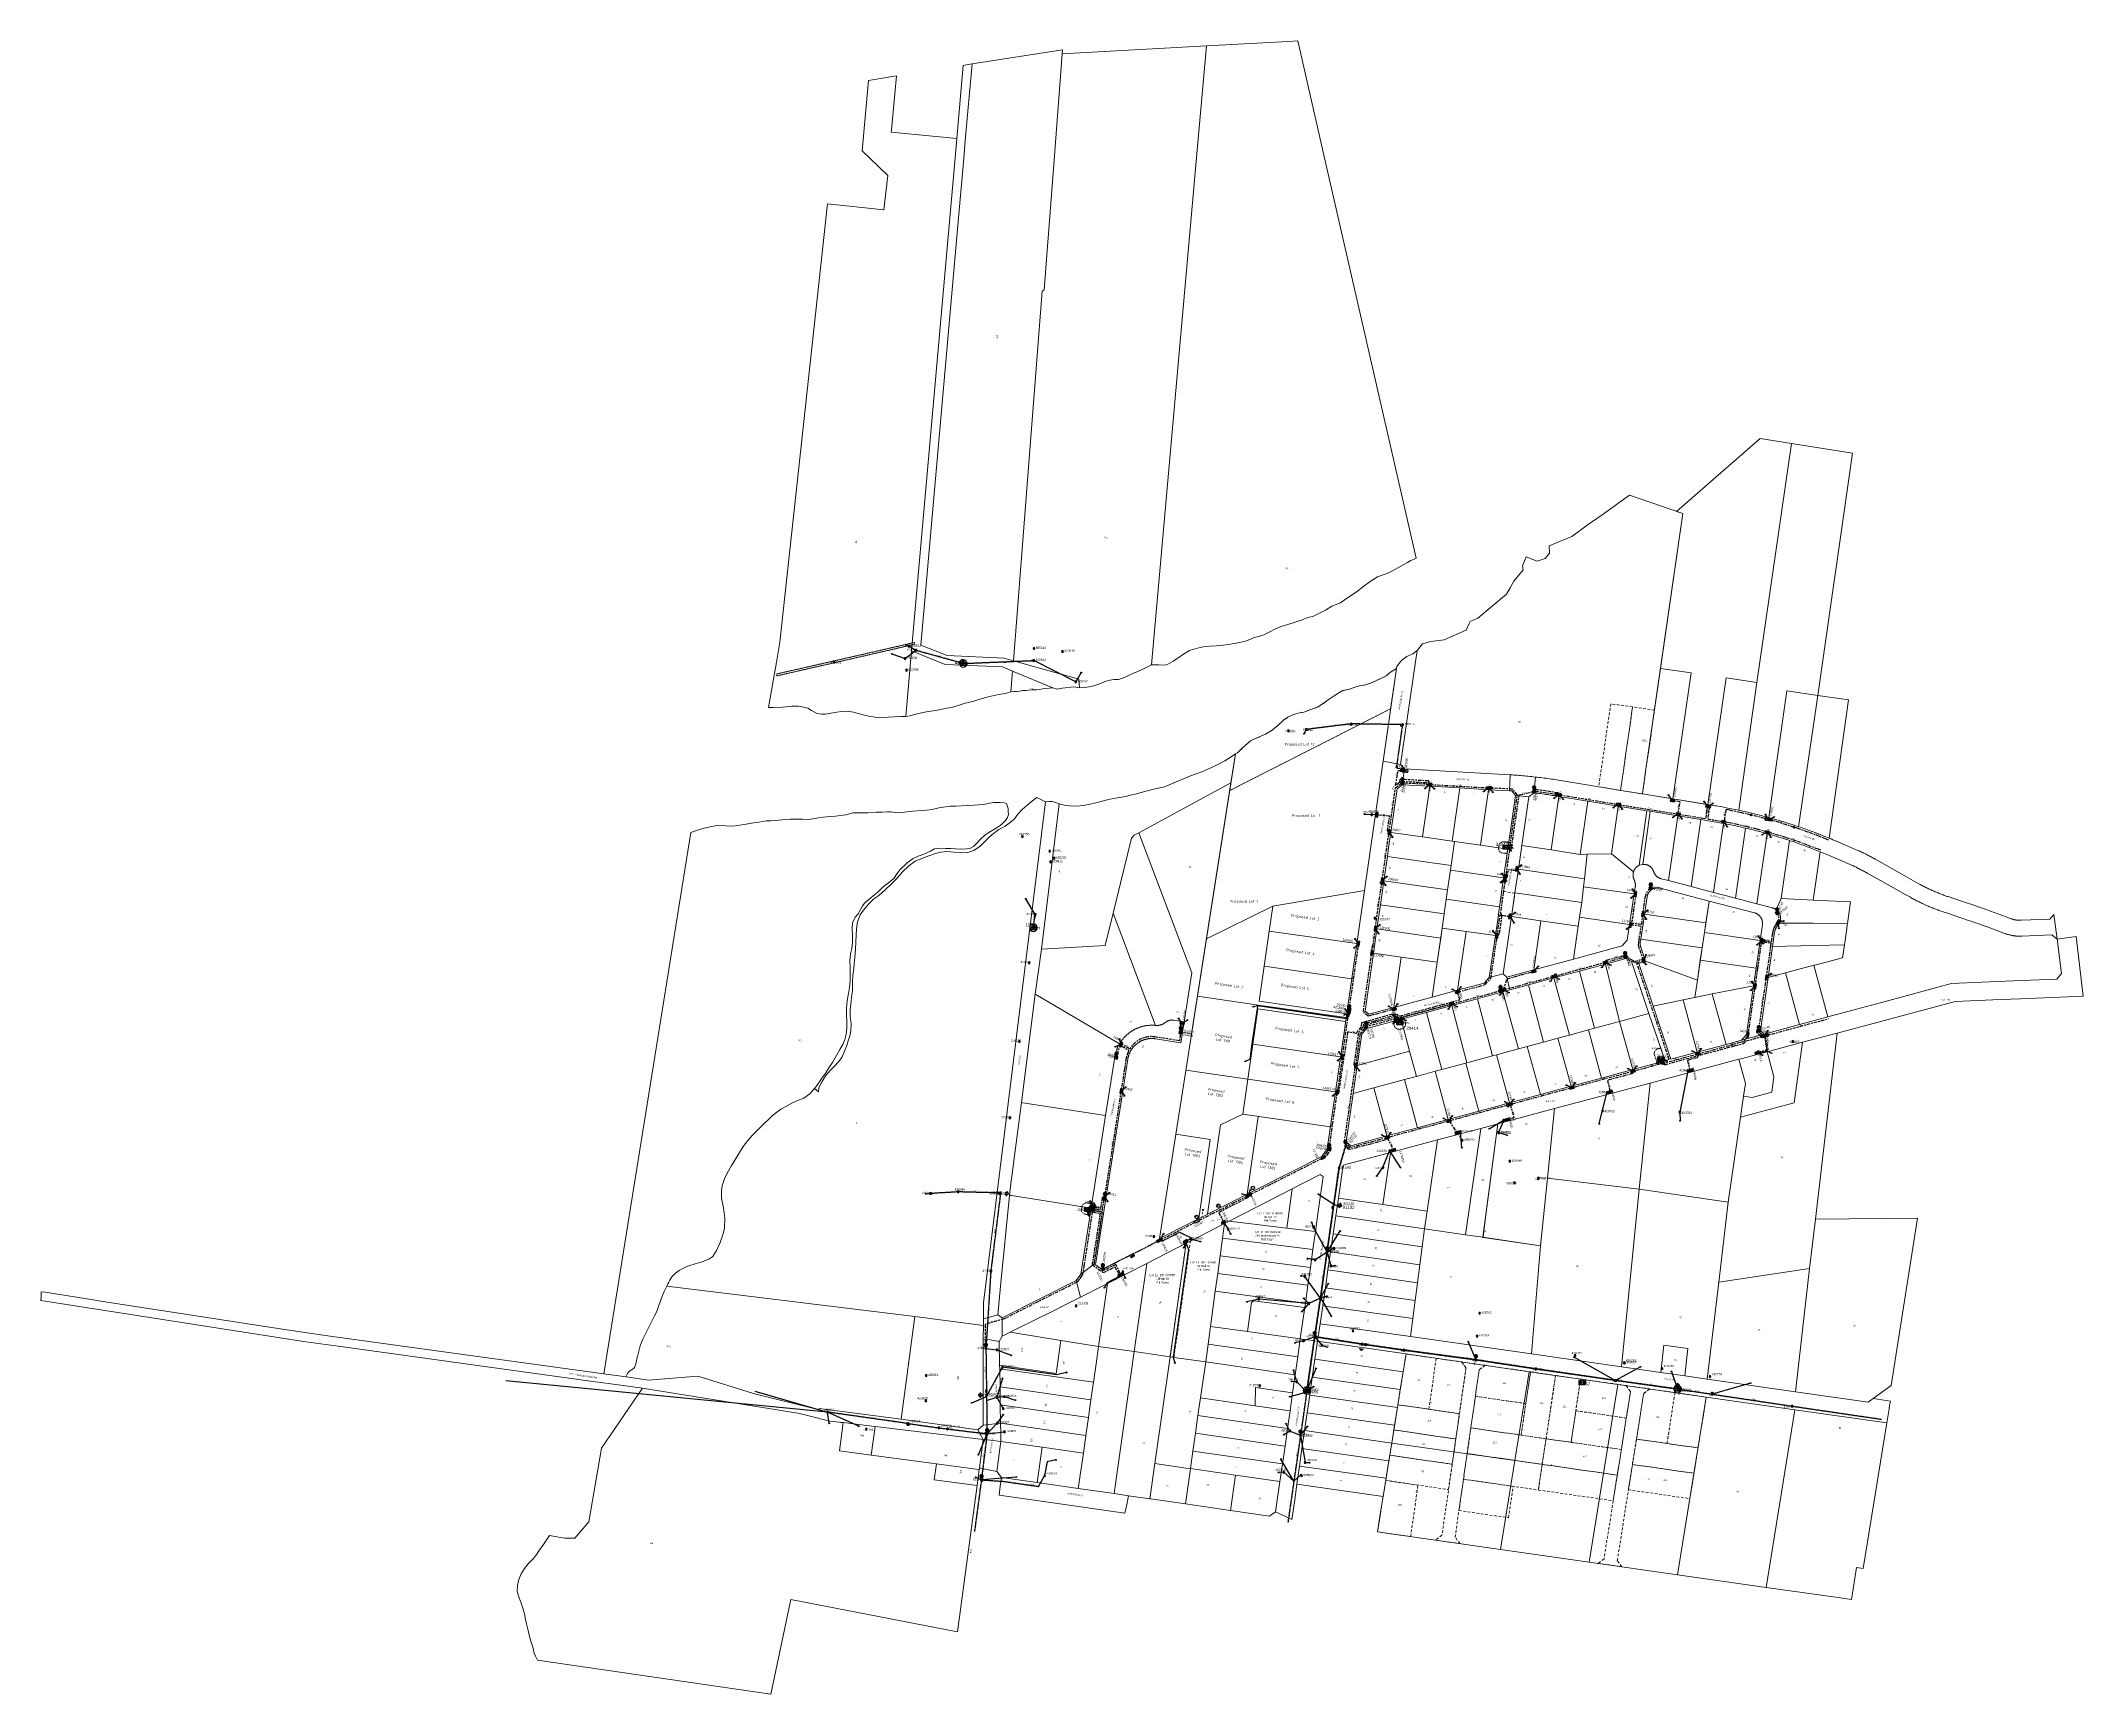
# Model space of a CAD drawing. Header units: metres. Extents: x 300152 to 302458, y 6282738 to 6284604.
import ezdxf
from ezdxf.enums import TextEntityAlignment as Align

# ---------------------------------------------------------------- set-up
doc = ezdxf.new("R2010")
doc.units = ezdxf.units.M
for name, pattern in [('Cable Exist OH', [1, 1, 0]), ('Cable Exist UG', [8.2, 4, -1.2, 1.8, -1.2]), ('Dash', [5, 3, -2]), ('DOTX2', [0.5, 0, -0.5]), ('HIDDEN', [0.375, 0.25, -0.125]), ('HIDDEN2', [0.1875, 0.125, -0.0625])]:
    doc.linetypes.add(name, pattern=pattern)
doc.layers.get('0').update_dxf_attribs({"color": 6})
for name, color, linetype, lineweight in [('Cadastre Developer_SP_EXT', 9, 'Continuous', 5), ('Cadastre Developer_SP_NEW', 2, 'Continuous', 5), ('Cadastre Easements_SP_EXT', 9, 'Continuous', 5), ('Cadastre Land Parcels_SP_EXT', 9, 'Continuous', 5), ('Cadastre Other Property_SP_EXT', 9, 'HIDDEN', 5), ('Cadastre Roads_SP_EXT', 9, 'Continuous', 5)]:
    doc.layers.add(name, color=color, linetype=linetype, lineweight=lineweight)
for name, color, linetype in [('Equip_LV_EXT', 7, 'Continuous'), ('Equip_LV_NEW', 2, 'Continuous'), ('Equip_SP_HV_EXT', 7, 'Continuous'), ('Equip_SP_LV_EXT', 7, 'Continuous'), ('Equip_SP_SL_EXT', 7, 'Continuous'), ('Mains_LV_EXT', 7, 'Continuous'), ('Mains_LV_SL_EXT', 7, 'Continuous'), ('Mains_SL_EXT', 7, 'Continuous'), ('Notes', 7, 'Continuous'), ('Services_SP_EXT', 7, 'Continuous'), ('Services_SP_NEW', 2, 'Continuous'), ('Sub_SP_EXT', 7, 'Continuous'), ('Sub_SP_TR_HV_LV_EXT', 7, 'Continuous'), ('SupportsOH_SP_TR_HV_LV_SL_EXT', 7, 'Continuous'), ('SupportsUG_SP_LV_EXT', 7, 'Continuous'), ('SupportsUG_SP_LV_SL_EXT', 7, 'Continuous')]:
    doc.layers.add(name, color=color, linetype=linetype)
doc.styles.add('ARIAL', font='arial.ttf', dxfattribs={"height": 2})
doc.styles.add('COLUMN_LABEL', font='arial.ttf')
doc.styles.add('HVSW_LABEL', font='arial.ttf')
doc.styles.add('iecARIAL', font='arial.ttf', dxfattribs={"height": 2})
doc.styles.add('LotNum', font='isocp.shx', dxfattribs={"height": 1.8})
doc.styles.add('POLE_LABEL', font='arial.ttf')
doc.styles.get("Standard").update_dxf_attribs({"font": 'arial.ttf'})
doc.linetypes.add('Cable o', pattern='A,5.25,-0.1,["o",Standard,S=2,R=0,X=1.2,Y=-0.7],-4', length=9.35)

# ---------------------------------------------------------------- blocks, each defined once
blk = doc.blocks.new('SUB_POLE_EXT')
blk.add_wipeout([(0, 4.2), (0.4, 4.2), (0.8, 4.1), (1.2, 4), (1.6, 3.9), (2, 3.7), (2.3, 3.5), (2.7, 3.3), (3, 3), (3.3, 2.7), (3.5, 2.3), (3.8, 1.9), (3.9, 1.6), (4, 1.2), (4.2, 0.6), (4.2, 0), (4.2, -0.6), (4.1, -1.1), (3.9, -1.6), (3.6, -2.2), (3.2, -2.7), (3, -3), (2.7, -3.3), (2.4, -3.5), (2, -3.7), (1.6, -3.9), (1.3, -4), (0.8, -4.1), (0.4, -4.2), (0, -4.2), (-0.4, -4.2), (-0.8, -4.1), (-1.2, -4), (-1.6, -3.9), (-2, -3.7), (-2.4, -3.5), (-2.7, -3.3), (-3, -3), (-3.2, -2.7), (-3.5, -2.3), (-3.7, -2), (-3.9, -1.6), (-4, -1.2), (-4.2, -0.8), (-4.2, -0.1), (-4.2, 0.4), (-4.1, 0.8), (-4, 1.3), (-3.9, 1.6), (-3.7, 2), (-3.5, 2.4), (-3.3, 2.7), (-3, 3), (-2.7, 3.3), (-2.3, 3.5), (-2, 3.7), (-1.6, 3.9), (-1.2, 4), (-0.8, 4.2), (-0.4, 4.2)])
blk.add_line((2.2, 0.5), (2.2, 0.5, 0))
blk.add_lwpolyline([(-4.2, 0, 1), (4.2, 0, 1)], format="xyb", close=True)
blk.add_lwpolyline([(2.1, 0.5), (0, 4.2), (-3.7, -2.1), (3.7, -2.1)], close=True)
for tag, height, flags, p in [('STREET_CODE', 0.2, 9, (1.5, 0)), ('ASSET_NUM', 2.5, 8, (2, 2)), ('CONSTRUCTED_VOLTAGE', 0.2, 9, (1.5, -0.2)), ('NO_PHASES', 0.2, 9, (1.5, -0.4)), ('OPERATING_VOLTAGE', 0.2, 9, (1.5, -0.6)), ('OPERATED_BY', 0.2, 9, (1.5, -0.8)), ('MAINTAINED_BY', 0.2, 9, (1.5, -1)), ('ORIENTATION', 0.2, 9, (1.5, -1.2)), ('OWNED_BY', 0.2, 9, (1.5, -1.4)), ('SECONDARY_VOLTAGE', 0.2, 9, (1.5, -1.6)), ('STATE', 0.2, 9, (1.5, -1.8)), ('SUBSTATION_TYPE', 0.2, 9, (1.5, -2)), ('USAGE', 0.2, 9, (1.5, -2.2)), ('LEGEND', 0.2, 9, (1.5, -2.4)), ('LOCATION', 0.2, 9, (1.5, -2.6)), ('STREETNAME', 0.2, 9, (1.5, -2.8)), ('SUBURB', 0.2, 9, (1.5, -3)), ('NOTES', 0.2, 9, (1.5, -3.2)), ('Z', 0.2, 1, (1.5, -3.4))]:
    blk.add_attdef(tag, text='', height=height, dxfattribs=dict(flags=flags)).set_placement(p, align=Align.MIDDLE_LEFT)
blk = doc.blocks.new('SUB_PADMOUNT_EXT')
for points in [[(0, 0), (-3.84, 1.92), (-3.84, -1.92)], [(0, 0), (3.84, 1.92), (3.84, -1.92)]]:
    blk.add_hatch(color=256).paths.add_polyline_path(points)
for p, q in [((3.84, 1.92), (-3.84, -1.92)), ((-3.84, 1.92), (3.84, -1.92))]:
    blk.add_line(p, q)
blk.add_lwpolyline([(-3.84, -1.92), (3.84, -1.92), (3.84, 1.92), (-3.84, 1.92)], close=True)
for tag, height, flags, p in [('STREET_CODE', 0.2, 9, (1.5, 0)), ('ASSET_NUM', 2.5, 8, (2, 2)), ('CONSTRUCTED_VOLTAGE', 0.2, 9, (1.5, -0.2)), ('OPERATING_VOLTAGE', 0.2, 9, (1.5, -0.6)), ('ORIENTATION', 0.2, 9, (1.5, -0.8)), ('OWNED_BY', 0.2, 9, (1.5, -1)), ('OPERATED_BY', 0.2, 9, (1.5, -1.2)), ('SECONDARY_VOLTAGE', 0.2, 9, (1.5, -1.6)), ('STATE', 0.2, 9, (1.5, -1.8)), ('SUBSTATION_TYPE', 0.2, 9, (1.5, -2.2)), ('STREETNAME', 0.2, 9, (1.5, -3)), ('SUBURB', 0.2, 9, (1.5, -3.2)), ('Z', 0.2, 1, (1.5, -3.6)), ('NO_PHASES', 0.2, 9, (1.5, -0.4)), ('MAINTAINED_BY', 0.2, 9, (1.5, -1.4)), ('PARENT', 0.2, 9, (1.5, -2)), ('USAGE', 0.2, 9, (1.5, -2.4)), ('LEGEND', 0.2, 9, (1.5, -2.6)), ('LOCATION', 0.2, 9, (1.5, -2.8)), ('NOTES', 0.2, 9, (1.5, -3.4))]:
    blk.add_attdef(tag, text='', height=height, dxfattribs=dict(flags=flags)).set_placement(p, align=Align.MIDDLE_LEFT)
blk = doc.blocks.new('COLUMN_EXT')
blk.add_hatch(color=256).paths.add_polyline_path([(-1.5, 1.5), (-1.5, -1.5), (1.5, -1.5), (1.5, 1.5)])
blk.add_lwpolyline([(-1.5, -1.5), (1.5, -1.5), (1.5, 1.5), (-1.5, 1.5)], close=True)
for tag, height, style, flags, p in [('STRUCTURE_PLANT_NUMBER', 0.2, 'POLE_LABEL', 9, (1.8, 0)), ('ASSET_NUM', 2.5, 'COLUMN_LABEL', 8, (2, 2)), ('STREET_CODE', 0.2, 'COLUMN_LABEL', 9, (1.8, -0.2))]:
    blk.add_attdef(tag, text='', height=height, dxfattribs=dict(style=style, flags=flags)).set_placement(p, align=Align.MIDDLE_LEFT)
at = {"flags": 9}
for tag, p in [('COLUMN_TYPE', (1.8, -0.4)), ('OWNED_BY', (1.8, -0.6)), ('STATE', (1.8, -0.8)), ('USAGE', (1.8, -1)), ('LEGEND', (1.8, -1.2)), ('LOCATION', (1.8, -1.4)), ('STREETNAME', (1.8, -1.6)), ('SUBURB', (1.8, -1.8)), ('NOTES', (1.8, -2))]:
    blk.add_attdef(tag, text='', height=0.2, dxfattribs=at).set_placement(p, align=Align.MIDDLE_LEFT)
at = {"flags": 1}
blk.add_attdef('Z', (1.8, -2.4), '', height=0.2, dxfattribs=at)
blk = doc.blocks.new('PILLAR_EXT')
blk.add_hatch(color=256).paths.add_polyline_path([(-2.475, 0.99), (-2.475, -0.99), (2.475, -0.99), (2.475, 0.99)])
blk.add_lwpolyline([(-2.475, -0.99), (2.475, -0.99), (2.475, 0.99), (-2.475, 0.99)], close=True)
for tag, p, flags in [('OWNED_BY', (0, -0.2), 9), ('STATE', (0, -0.4), 9), ('SUPPORT_TYPE', (0, -0.6), 9), ('STREETNAME', (0, -1.8), 9), ('SUBURB', (0, -2), 1), ('USAGE', (0, -0.8), 9), ('LEGEND', (0, -1), 9), ('LOCATION', (0, -1.2), 9), ('NOTES', (0, -1.4), 9), ('PARENT', (0, -1.6), 9)]:
    blk.add_attdef(tag, p, '', height=0.2, dxfattribs=dict(flags=flags))
at = {"style": 'iecARIAL', "flags": 8}
blk.add_attdef('ASSET_NUM', (1.5, 3.5), '', height=2.5, dxfattribs=at)
blk = doc.blocks.new('LV_OH_LINKS_OPEN_EXT')
for p, q in [((-0.2, 5), (-0.2, 5.5)), ((-0.2, 3), (-0.2, 2.5)), ((0.2, 5), (0.2, 5.5)), ((0.2, 3), (0.2, 2.5))]:
    blk.add_line(p, q)
blk.add_lwpolyline([(0, 3, 1), (0, 5, 1)], format="xyb", close=True)
at = {"flags": 1}
blk.add_attdef('Z', (0, 0), '', height=0.2, dxfattribs=at)
at = {"flags": 9}
for tag, p in [('ACTUAL_STATUS', (0, 0)), ('CONSTRUCTED_VOLTAGE', (0, -0.2)), ('NO_PHASES', (0, -0.4)), ('OPERATING_VOLTAGE', (0, -0.6)), ('ORIENTATION', (0, -0.8)), ('OWNED_BY', (0, -1)), ('STATE', (0, -1.2)), ('SWITCH_TYPE', (0, -1.4)), ('USAGE', (0, -1.6)), ('LEGEND', (0, -1.8)), ('NOTES', (0, -2))]:
    blk.add_attdef(tag, text='', height=0.2, dxfattribs=at).set_placement(p, align=Align.MIDDLE_LEFT)
blk = doc.blocks.new('LV_OH_LINKS_DISTFUSE_EXT')
for p, q in [((0, 0), (0.96, 0)), ((3.84, 0), (4.8, 0))]:
    blk.add_line(p, q)
blk.add_lwpolyline([(3.84, -1.2), (3.84, 1.2), (0.96, -1.2), (0.96, 1.2)], close=True)
at = {"flags": 9}
for tag, p in [('ACTUAL_STATUS', (0, 0)), ('CONSTRUCTED_VOLTAGE', (0, -0.2)), ('OPERATING_VOLTAGE', (0, -0.6)), ('ORIENTATION', (0, -0.8)), ('OWNED_BY', (0, -1)), ('STATE', (0, -1.2)), ('SWITCH_TYPE', (0, -1.4)), ('NO_PHASES', (0, -0.4)), ('USAGE', (0, -1.6)), ('NOTES', (0, -1.8))]:
    blk.add_attdef(tag, text='', height=0.2, dxfattribs=at).set_placement(p, align=Align.MIDDLE_LEFT)
at = {"flags": 1}
blk.add_attdef('Z', (0, 0), '', height=0.2, dxfattribs=at)
blk = doc.blocks.new('SL_LANTERN_EXT')
at = {"lineweight": 40}
for p, q in [((-2.3, 4.2), (2.2, 4.2)), ((-1.5, 5.7), (-1.1, 5.3)), ((-1.5, 2.8), (-1.1, 3.2)), ((0, 2), (0, 6.5)), ((0, 0), (0, 2.7)), ((1.5, 5.7), (1.1, 5.3)), ((1.5, 2.8), (1.1, 3.2))]:
    blk.add_line(p, q, dxfattribs=at)
blk.add_circle((0, 4.2), 1.5, dxfattribs=at)
at = {"style": 'iecARIAL', "flags": 8}
blk.add_attdef('ASSET_NUM', (1.5, 1.5), '', height=2.5, dxfattribs=at)
for tag, p, height, flags in [('CONSTRUCTED_VOLTAGE', (1, -0.7), 0.2, 9), ('CONTROL_TYPE', (1, -0.9), 0.2, 9), ('LANTERN_PURPOSE', (1, -1.1), 0.2, 9), ('LANTERN_TYPE', (1, -1.3), 0.2, 9), ('NO_PHASES', (1, -1.5), 0.2, 9), ('OPERATING_VOLTAGE', (1, -1.7), 0.2, 9), ('ORIENTATION', (1, -1.9), 0.2, 9), ('OWNED_BY', (1, -2.1), 0.2, 9), ('STATE', (1, -2.3), 0.2, 9), ('USAGE', (1, -2.5), 0.2, 9), ('CEXIST', (1, -2.7), 0.2, 9), ('CNEW', (1, -2.9), 0.2, 9), ('CNUMBER', (1, -3.1), 0.2, 9), ('CREMOVE', (1, -3.3), 0.2, 9), ('CREPLACE', (1, -3.5), 0.2, 9), ('LKINGHEIGHT', (1, -3.7), 0.2, 9), ('LBRACKET', (1, -3.9), 0.2, 9), ('LBRACKETVOCAB', (1, -4.1), 0.2, 9), ('LCATEGORY', (1, -4.3), 0.2, 9), ('LCHARGE1', (1, -4.5), 0.2, 9), ('LCHARGE1PERCENT', (1, -4.7), 0.2, 9), ('LCHARGE2', (1, -4.9), 0.2, 9), ('LCHARGE2PERCENT', (1, -5.1), 0.2, 9), ('LCHARGE3', (1, -5.3), 0.2, 9), ('LCHARGE3PERCENT', (1, -5.5), 0.2, 9), ('LEXIST', (1, -5.7), 0.2, 9), ('LLAMP', (1, -5.9), 0.2, 9), ('LLAMPVOCAB', (1, -6.1), 0.2, 9), ('LMAST', (1, -6.3), 0.2, 9), ('LMASTVOCAB', (1, -6.5), 0.2, 9), ('LNEW', (1, -6.7), 0.2, 9), ('LANTNUMBER', (1, -6.9), 0.2, 9), ('LOUTREACH', (1, -7.3), 0.2, 9), ('LOUTREACHVOCAB', (1, -7.5), 0.2, 9), ('LRATECODE', (1, -7.7), 0.2, 9), ('LREMOVE', (1, -7.9), 0.2, 9), ('LREPLACE', (1, -8.1), 0.2, 9), ('LTYPE', (1, -8.3), 0.2, 9), ('LTYPEVOCAB', (1, -8.5), 0.2, 9), ('LEGEND', (1, -8.7), 0.2, 9), ('LOCATION', (1, -8.9), 0.2, 9), ('NOTES', (1, -9.1), 0.2, 9), ('STREETNAME', (1, -9.3), 0.2, 9), ('SUBURB', (1, -9.5), 0.2, 1), ('LNUMBER', (2.2, -3.3), 2.5, 8)]:
    blk.add_attdef(tag, p, '', height=height, dxfattribs=dict(flags=flags))
blk = doc.blocks.new('CCP_EXT')
blk.add_wipeout([(0, 0.6), (0.6, 0), (0, -0.6), (-0.6, 0)])
blk.add_lwpolyline([(-0.6, 0), (0, 0.6), (0.6, 0), (0, -0.6), (-0.6, 0)])
at = {"flags": 1}
blk.add_attdef('Z', (0, 0), '', height=0.2, dxfattribs=at)
at = {"flags": 9}
for tag, p in [('CCP_TYPE', (0, 0)), ('CONSTRUCTED_VOLTAGE', (0, -0.2)), ('NO_PHASES', (0, -0.4)), ('OPERATING_VOLTAGE', (0, -0.6)), ('ORIENTATION', (0, -0.8)), ('OWNED_BY', (0, -1)), ('USAGE', (0, -1.2)), ('LEGEND', (0, -1.4)), ('LIFE_SUPPORT', (0, -1.6)), ('STATE', (0, -1.8)), ('NOTES', (0, -2))]:
    blk.add_attdef(tag, text='', height=0.2, dxfattribs=at).set_placement(p, align=Align.MIDDLE_LEFT)
blk = doc.blocks.new('POLE_EXT')
blk.add_hatch(color=256).paths.add_polyline_path([(-1, 0, 1), (1, 0, 1)])
blk.add_lwpolyline([(-1, 0, 1), (1, 0, 1)], format="xyb", close=True)
for tag, height, flags, p in [('pNumber', 2.5, 8, (-17.8, 2.1)), ('OWNED_BY', 0.2, 9, (1.4, -0.4)), ('PARENT', 0.2, 9, (1.4, -0.6)), ('SPECIAL_USE', 0.2, 9, (1.4, -0.8)), ('STATE', 0.2, 9, (1.4, -1)), ('USAGE', 0.2, 9, (1.4, -1.2)), ('cLV', 0.2, 9, (1.4, -1.4)), ('hDepth', 0.2, 9, (1.4, -1.6)), ('hDia', 0.2, 9, (1.4, -1.8)), ('cHV', 0.2, 9, (1.4, -2)), ('LBRACKET', 0.2, 9, (1.4, -2.2)), ('LExisting', 0.2, 9, (1.4, -2.4)), ('LANTNUMBER', 0.2, 9, (1.4, -2.6)), ('LOther', 0.2, 9, (1.4, -2.8)), ('LRemove', 0.2, 9, (1.4, -3)), ('LEGEND', 0.2, 9, (1.4, -3.2)), ('cLinedev', 0.2, 9, (1.4, -3.4)), ('LOCATION', 0.2, 9, (1.4, -3.6)), ('pExisting', 0.2, 9, (1.4, -3.8)), ('PFNUMBER', 0.2, 9, (1.4, -4)), ('NEWPFNUMBER', 0.2, 9, (1.4, -4.2)), ('pFooting', 0.2, 9, (1.4, -4.4)), ('pNew', 0.2, 9, (1.4, -4.6)), ('pRelocate', 0.2, 9, (1.4, -5)), ('pRemove', 0.2, 9, (1.4, -5.2)), ('pReplace', 0.2, 9, (1.4, -5.4)), ('pStay', 0.2, 9, (1.4, -5.6)), ('pType', 0.2, 9, (1.4, -5.8)), ('cspan', 0.2, 9, (1.4, -6)), ('STREETNAME', 0.2, 9, (1.4, -6.2)), ('SUBURB', 0.2, 9, (1.4, -6.4)), ('NOTES', 0.2, 9, (1.4, -6.6)), ('MAINTAINED_BY', 0.2, 9, (1.4, -6.8)), ('OPERATED_BY', 0.2, 9, (1.4, -7))]:
    blk.add_attdef(tag, text='', height=height, dxfattribs=dict(flags=flags)).set_placement(p, align=Align.MIDDLE_LEFT)
at = {"style": 'POLE_LABEL'}
for tag, height, flags, p in [('STRUCTURE_PLANT_NUMBER', 0.2, 9, (1.4, 0)), ('ASSET_NUM', 2.5, 8, (2, 2)), ('STREET_CODE', 0.2, 9, (1.4, -0.2))]:
    blk.add_attdef(tag, text='', height=height, dxfattribs=dict(at, flags=flags)).set_placement(p, align=Align.MIDDLE_LEFT)
at = {"flags": 1}
blk.add_attdef('Z', (1.4, -7.3), '', height=0.2, dxfattribs=at)
blk = doc.blocks.new('LV_STJ_EXT')
h = blk.add_hatch(color=256)
edge = h.paths.add_edge_path()
edge.add_ellipse((-0.6, 0.1), major_axis=(0.226, 0.226), ratio=1, start_angle=45, end_angle=135)
edge.add_line((-0.9, 0.1), (-0.9, -0.1))
edge.add_ellipse((-0.6, -0.1), major_axis=(0.226, 0.226), ratio=1, start_angle=135, end_angle=225)
edge.add_line((-0.6, -0.5), (0.6, -0.5))
edge.add_ellipse((0.6, -0.1), major_axis=(-0.226, 0.226), ratio=1, start_angle=135, end_angle=225)
edge.add_line((0.9, -0.1), (0.9, 0.1))
edge.add_ellipse((0.6, 0.1), major_axis=(-0.226, 0.226), ratio=1, start_angle=225, end_angle=315)
edge.add_line((0.6, 0.5), (-0.6, 0.5))
blk.add_lwpolyline([(-0.9, 0.1), (-0.9, -0.1, 0.414214), (-0.6, -0.5), (0.6, -0.5, 0.414214), (0.9, -0.1), (0.9, 0.1, 0.414214), (0.6, 0.5), (-0.6, 0.5, 0.414214)], format="xyb", close=True)
at = {"flags": 1}
blk.add_attdef('Z', (0, 0), '', height=0.2, dxfattribs=at)
at = {"flags": 9}
for tag, p in [('ORIENTATION', (0, 0)), ('USAGE', (0, -0.2)), ('LEGEND', (0, -0.4)), ('NOTES', (0, -0.6))]:
    blk.add_attdef(tag, text='', height=0.2, dxfattribs=at).set_placement(p, align=Align.MIDDLE_LEFT)
blk = doc.blocks.new('LV_UG_LINKS_OPEN_EXT')
for p, q in [((-0.2, 1.5), (-0.2, 2.2)), ((0.2, 1.5), (0.2, 2.2)), ((-0.2, -1.5), (-0.2, -2.2)), ((0.2, -1.5), (0.2, -2.2))]:
    blk.add_line(p, q)
at = {"flags": 1}
blk.add_attdef('Z', (0, 0), '', height=0.2, dxfattribs=at)
at = {"flags": 9}
for tag, p in [('ACTUAL_STATUS', (0, 0)), ('CONSTRUCTED_VOLTAGE', (0, -0.2)), ('NO_PHASES', (0, -0.4)), ('OPERATING_VOLTAGE', (0, -0.6)), ('ORIENTATION', (0, -0.8)), ('STATE', (0, -1)), ('SWITCH_TYPE', (0, -1.2)), ('USAGE', (0, -1.4)), ('NOTES', (0, -1.6))]:
    blk.add_attdef(tag, text='', height=0.2, dxfattribs=at).set_placement(p, align=Align.MIDDLE_LEFT)
blk.add_wipeout([(-0.2, 1.5), (-0.4, 1.4), (-0.6, 1.4), (-0.8, 1.3), (-0.9, 1.2), (-1.1, 1), (-1.2, 0.9), (-1.3, 0.7), (-1.4, 0.6), (-1.4, 0.4), (-1.5, 0.2), (-1.5, 0), (-1.5, -0.2), (-1.5, -0.3), (-1.4, -0.5), (-1.3, -0.7), (-1.2, -0.9), (-1.1, -1), (-1, -1.1), (-0.8, -1.2), (-0.7, -1.3), (-0.5, -1.4), (-0.3, -1.5), (-0.1, -1.5), (0.1, -1.5), (0.2, -1.5), (0.4, -1.4), (0.6, -1.4), (0.8, -1.3), (0.9, -1.2), (1.1, -1), (1.2, -0.9), (1.3, -0.7), (1.4, -0.6), (1.4, -0.4), (1.5, -0.2), (1.5, 0), (1.5, 0.2), (1.5, 0.3), (1.4, 0.5), (1.3, 0.7), (1.2, 0.9), (1.1, 1), (1, 1.1), (0.8, 1.2), (0.7, 1.3), (0.5, 1.4), (0.3, 1.5), (0.1, 1.5), (-0.1, 1.5)])
blk.add_lwpolyline([(0, -1.5, 1), (0, 1.5, 1)], format="xyb", close=True)
blk = doc.blocks.new('LV_UG_DFUSE_CLOSED_EXT')
for points in [[(1, 0), (0, 0)], [(5, -0.7), (2.2, 0.7)], [(5, 0.7), (2.2, -0.7)], [(6.2, 0), (7.2, 0)]]:
    blk.add_lwpolyline(points)
for centre in [(1.8, 0), (5.4, 0)]:
    blk.add_circle(centre, 0.8)
at = {"flags": 1}
blk.add_attdef('Z', (0, 0), '', height=0.2, dxfattribs=at)
at = {"flags": 9}
for tag, p in [('ACTUAL_STATUS', (0, 0)), ('CONSTRUCTED_VOLTAGE', (0, -0.2)), ('NO_PHASES', (0, -0.4)), ('OPERATING_VOLTAGE', (0, -0.6)), ('ORIENTATION', (0, -0.8)), ('STATE', (0, -1)), ('SWITCH_TYPE', (0, -1.2)), ('USAGE', (0, -1.4)), ('NOTES', (0, -1.6))]:
    blk.add_attdef(tag, text='', height=0.2, dxfattribs=at).set_placement(p, align=Align.MIDDLE_LEFT)
blk = doc.blocks.new('LV_UG_LINKS_CLOSED_EXT')
blk.add_wipeout([(-1.1, 1.1), (-1.2, 0.9), (-1.3, 0.8), (-1.4, 0.6), (-1.4, 0.4), (-1.5, 0.2), (-1.5, 0), (-1.5, -0.1), (-1.5, -0.3), (-1.4, -0.5), (-1.3, -0.7), (-1.2, -0.8), (-1.1, -1), (-1, -1.1), (-0.8, -1.2), (-0.7, -1.3), (-0.5, -1.4), (-0.3, -1.5), (-0.1, -1.5), (0, -1.5), (0.2, -1.5), (0.4, -1.4), (0.6, -1.4), (0.8, -1.3), (0.9, -1.2), (1.1, -1.1), (1.2, -0.9), (1.3, -0.8), (1.4, -0.6), (1.4, -0.4), (1.5, -0.2), (1.5, 0), (1.5, 0.1), (1.5, 0.3), (1.4, 0.5), (1.3, 0.7), (1.2, 0.8), (1.1, 1), (1, 1.1), (0.8, 1.2), (0.7, 1.3), (0.5, 1.4), (0.3, 1.5), (0.1, 1.5), (0, 1.5), (-0.2, 1.5), (-0.4, 1.4), (-0.6, 1.4), (-0.8, 1.3), (-0.9, 1.2)])
for p, q in [((-0.2, -1.5), (-0.2, 1.5)), ((0.2, -1.5), (0.2, 1.5))]:
    blk.add_line(p, q)
blk.add_circle((0, 0), 1.5)
at = {"flags": 1}
blk.add_attdef('Z', (0, 0), '', height=0.2, dxfattribs=at)
at = {"flags": 9}
for tag, p in [('ACTUAL_STATUS', (0, 0)), ('CONSTRUCTED_VOLTAGE', (0, -0.2)), ('NO_PHASES', (0, -0.4)), ('OPERATING_VOLTAGE', (0, -0.6)), ('ORIENTATION', (0, -0.8)), ('STATE', (0, -1)), ('SWITCH_TYPE', (0, -1.2)), ('USAGE', (0, -1.4)), ('NOTES', (0, -1.6))]:
    blk.add_attdef(tag, text='', height=0.2, dxfattribs=at).set_placement(p, align=Align.MIDDLE_LEFT)
blk = doc.blocks.new('HV_USL_CLOSED_EXT')
blk.add_line((2.4, 5.5), (-2.4, 5.5))
blk.add_lwpolyline([(1.4, 5.5, 0.414214), (0, 6.9, 0.414214), (-1.4, 5.5)], format="xyb")
for tag, height, flags, p in [('STREET_CODE', 0.2, 9, (1.5, 0)), ('ASSET_NUM', 2.5, 8, (2, 2)), ('ACTUAL_STATUS', 0.2, 9, (1.5, -0.2)), ('CONSTRUCTED_VOLTAGE', 0.2, 9, (1.5, -0.4)), ('NO_PHASES', 0.2, 9, (1.5, -0.6)), ('OPERATING_VOLTAGE', 0.2, 9, (1.5, -0.8)), ('ORIENTATION', 0.2, 9, (1.5, -1)), ('OWNED_BY', 0.2, 9, (1.5, -1.2)), ('OPERATED_BY', 0.2, 9, (1.5, -1.4)), ('MAINTAINED_BY', 0.2, 9, (1.5, -1.6)), ('STATE', 0.2, 9, (1.5, -1.8)), ('SWITCH_TYPE', 0.2, 9, (1.5, -2)), ('USAGE', 0.2, 9, (1.5, -2.2)), ('LEGEND', 0.2, 9, (1.5, -2.4)), ('LOCATION', 0.2, 9, (1.5, -2.6)), ('STREETNAME', 0.2, 9, (1.5, -2.8)), ('SUBURB', 0.2, 9, (1.5, -3)), ('NOTES', 0.2, 9, (1.5, -3.2)), ('LABEL_ALIGNMENT', 0.2, 9, (1.5, -3.4)), ('Z', 0.2, 1, (1.5, -3.6))]:
    blk.add_attdef(tag, text='', height=height, dxfattribs=dict(flags=flags)).set_placement(p, align=Align.MIDDLE_LEFT)
blk = doc.blocks.new('HV_ABS_CLOSED_EXT')
blk.add_line((-3, 6.9), (3, 6.9))
blk.add_circle((0, 6.9), 1.8)
at = {"flags": 1}
blk.add_attdef('Z', (0, 0), '', height=0.2, dxfattribs=at)
at = {"style": 'HVSW_LABEL'}
for tag, height, flags, p in [('ASSET_NUM', 3.5, 8, (2, 2)), ('STREET_CODE', 0.2, 9, (0, -0.2))]:
    blk.add_attdef(tag, text='', height=height, dxfattribs=dict(at, flags=flags)).set_placement(p, align=Align.MIDDLE_LEFT)
at = {"flags": 9}
for tag, p in [('ACTUAL_STATUS', (0, -0.4)), ('CONSTRUCTED_VOLTAGE', (0, -0.6)), ('NO_PHASES', (0, -0.8)), ('OPERATING_VOLTAGE', (0, -1)), ('ORIENTATION', (0, -1.2)), ('OWNED_BY', (0, -1.4)), ('STATE', (0, -1.6)), ('SWITCH_TYPE', (0, -1.8)), ('USAGE', (0, -2)), ('LEGEND', (0, -2.2)), ('LOCATION', (0, -2.4)), ('STREETNAME', (0, -2.6)), ('SUBURB', (0, -2.8)), ('NOTES', (0, -3))]:
    blk.add_attdef(tag, text='', height=0.2, dxfattribs=at).set_placement(p, align=Align.MIDDLE_LEFT)
blk = doc.blocks.new('End Shackle_EXT')
blk.add_wipeout([(0, 0.3), (1.8, 0.3), (1.8, -0.3), (0, -0.3)])
blk.add_line((1.8, -1), (1.8, 1))
at = {"flags": 1}
blk.add_attdef('Z', (0, 0), '', height=0.2, dxfattribs=at)
at = {"flags": 9}
for tag, p in [('CONNECTOR_TYPE', (0, 0)), ('CONSTRUCTED_VOLTAGE', (0, -0.2)), ('NO_PHASES', (0, -0.4)), ('OPERATING_VOLTAGE', (0, -0.6)), ('ORIENTATION', (0, -0.8)), ('OWNED_BY', (0, -1)), ('STATE', (0, -1.2)), ('USAGE', (0, -1.4)), ('NOTES', (0, -1.6))]:
    blk.add_attdef(tag, text='', height=0.2, dxfattribs=at).set_placement(p, align=Align.MIDDLE_LEFT)
blk = doc.blocks.new('CONNECTOR_NODE_EXT')
h = blk.add_hatch(color=256)
edge = h.paths.add_edge_path()
edge.add_arc((0, 0), 0.5, 0, 360)
blk.add_circle((0, 0), 0.5)
at = {"flags": 1}
blk.add_attdef('Z', (0, 0), '', height=0.2, dxfattribs=at)
at = {"flags": 9}
for tag, p in [('CONNECTOR_TYPE', (0, 0)), ('CONSTRUCTED_VOLTAGE', (0, -0.2)), ('NO_PHASES', (0, -0.4)), ('OPERATING_VOLTAGE', (0, -0.6)), ('ORIENTATION', (0, -0.8)), ('SUBTYPE', (0, -1)), ('USAGE', (0, -1.2)), ('NOTES', (0, -1.4))]:
    blk.add_attdef(tag, text='', height=0.2, dxfattribs=at).set_placement(p, align=Align.MIDDLE_LEFT)
blk = doc.blocks.new('*U160')
blk.add_wipeout([(-2.5, 3), (2.5, 3), (2.5, 1), (-2.5, 1)])
at = {"lineweight": -3}
blk.add_lwpolyline([(-2.5, 3), (2.5, 3), (2.5, 1), (-2.5, 1)], close=True, dxfattribs=at)
for tag, height, flags, p in [('STREET_CODE', 0.2, 9, (1.5, 2)), ('OWNED_BY', 0.2, 9, (1.5, 1.8)), ('OPERATED_BY', 0.2, 9, (1.5, 1.6)), ('MAINTAINED_BY', 0.2, 9, (1.5, 1.4)), ('STATE', 0.2, 9, (1.5, 1.2)), ('SUPPORT_TYPE', 0.2, 9, (1.5, 1)), ('USAGE', 0.2, 9, (1.5, 0.8)), ('LEGEND', 0.2, 9, (1.5, 0.6)), ('PARENT', 0.2, 9, (1.5, 0.4)), ('SUBURB', 0.2, 9, (1.5, 0.2)), ('STREETNAME', 0.2, 9, (1.5, 0)), ('ASSET_NUM', 2.5, 8, (2, 4)), ('LOCATION', 0.2, 9, (1.5, -0.2)), ('NOTES', 0.2, 9, (1.5, -0.4)), ('Z', 0.2, 1, (1.5, -0.6))]:
    blk.add_attdef(tag, text='', height=height, dxfattribs=dict(flags=flags)).set_placement(p, align=Align.MIDDLE_LEFT)
blk = doc.blocks.new('CCP_NEW')
blk.add_wipeout([(0, 0.6), (0.6, 0), (0, -0.6), (-0.6, 0)])
blk.add_lwpolyline([(-0.6, 0), (0, 0.6), (0.6, 0), (0, -0.6), (-0.6, 0)])
for tag, flags, p in [('CCP_TYPE', 9, (1.5, 0)), ('ORIENTATION', 9, (1.5, -0.2)), ('USAGE', 9, (1.5, -0.4)), ('LEGEND', 9, (1.5, -0.6)), ('LIFE_SUPPORT', 9, (1.5, -0.8)), ('STATE', 9, (1.5, -1)), ('OWNED_BY', 9, (1.5, -1.2)), ('OPERATED_BY', 9, (1.5, -1.4)), ('MAINTAINED_BY', 9, (1.5, -1.6)), ('OPERATING_VOLTAGE', 9, (1.5, -1.8)), ('CONSTRUCTED_VOLTAGE', 9, (1.5, -2)), ('NUMBER_OF_PHASES', 9, (1.5, -2.2)), ('Z', 1, (1.5, -2.4))]:
    blk.add_attdef(tag, text='', height=0.2, dxfattribs=dict(flags=flags)).set_placement(p, align=Align.MIDDLE_LEFT)

msp = doc.modelspace()

# ---------------------------------------------------------------- linework, layer by layer
at = {"layer": 'Cadastre Developer_SP_EXT', "linetype": 'Dash'}
for points in [[(301949, 6283852.4), (301924.3, 6283856), (301910.8, 6283762.2), (301935.4, 6283758.2), (301949, 6283852.4)], [(301973.8, 6283848.8), (301949, 6283852.4), (301935.4, 6283758.2), (301960.1, 6283754.2), (301973.8, 6283848.8)], [(301693.2, 6283121.9), (301684, 6283064.6), (301719, 6283059.5), (301727.3, 6283117), (301693.2, 6283121.9)], [(301727.3, 6283117), (301719, 6283059.5), (301753.5, 6283054.5), (301760.9, 6283106.1), (301755.9, 6283112.9), (301727.3, 6283117)], [(301755.9, 6283112.9), (301760.9, 6283106.1), (301733.8, 6282917.2), (301726.4, 6282911.7), (301754.1, 6282907.8), (301748.6, 6282915.1), (301775.8, 6283104), (301782.6, 6283109.1), (301755.9, 6283112.9)], [(301833.8, 6283101.7), (301782.6, 6283109.1), (301775.8, 6283104), (301771.5, 6283074.1), (301828.4, 6283065.9), (301833.8, 6283101.7)], [(301862.1, 6283097.7), (301833.8, 6283101.7), (301823.1, 6283030.3), (301851.3, 6283026.2), (301862.1, 6283097.7)], [(301890.3, 6283093.6), (301862.1, 6283097.7), (301851.3, 6283026.2), (301879.5, 6283022.1), (301890.3, 6283093.6)], [(301941.6, 6283086.3), (301890.3, 6283093.6), (301884.9, 6283057.8), (301941.9, 6283049.6), (301946.6, 6283079.5), (301941.6, 6283086.3)], [(301941.6, 6283086.3), (301946.6, 6283079.5), (301916.8, 6282890.7), (301909.9, 6282885.5), (301936.7, 6282881.7), (301931.7, 6282888.5), (301961.5, 6283077.3), (301968.4, 6283082.4), (301941.6, 6283086.3)], [(301749.4, 6283025.9), (301753.5, 6283054.5), (301684, 6283064.6), (301679.5, 6283036.1), (301749.4, 6283025.9)], [(301823.1, 6283030.3), (301828.4, 6283065.9), (301771.5, 6283074.1), (301766.4, 6283038.4), (301823.1, 6283030.3)], [(301762.2, 6283009.5), (301846.9, 6282997.3), (301851.3, 6283026.2), (301766.4, 6283038.4), (301762.2, 6283009.5)], [(301936.3, 6283014), (301941.9, 6283049.6), (301884.9, 6283057.8), (301879.5, 6283022.1), (301936.3, 6283014)], [(301745.3, 6282997.4), (301749.4, 6283025.9), (301679.5, 6283036.1), (301674.9, 6283007.6), (301745.3, 6282997.4)], [(301846.9, 6282997.3), (301931.7, 6282985.1), (301936.3, 6283014), (301851.3, 6283026.2), (301846.9, 6282997.3)], [(301948.8, 6282997.2), (302018.3, 6282987.2), (302022.9, 6283015.8), (301953.4, 6283025.8), (301948.8, 6282997.2)], [(301670.3, 6282979.1), (301741.2, 6282968.8), (301745.3, 6282997.4), (301674.9, 6283007.6), (301670.3, 6282979.1)], [(301758.1, 6282980.5), (301842.6, 6282968.4), (301846.9, 6282997.3), (301762.2, 6283009.5), (301758.1, 6282980.5)], [(301842.6, 6282968.3), (301927.1, 6282956.2), (301931.7, 6282985.1), (301846.9, 6282997.3), (301842.6, 6282968.3)], [(301944.3, 6282968.6), (302013.7, 6282958.6), (302018.3, 6282987.2), (301948.8, 6282997.2), (301944.3, 6282968.6)], [(301698.4, 6282915.7), (301706.7, 6282973.8), (301670.3, 6282979.1), (301661, 6282921), (301698.4, 6282915.7)], [(301809, 6282937), (301814.3, 6282972.4), (301758.1, 6282980.5), (301753, 6282945.1), (301809, 6282937)]]:
    msp.add_lwpolyline(points, close=True, dxfattribs=at)
at = {"layer": 'Cadastre Developer_SP_NEW', "color": 2}
for p, q in [((301542.7, 6283627.3), (301646.3, 6283645.3)), ((301467.9, 6283590.6), (301542.7, 6283627.3)), ((301542.7, 6283627.3), (301538.7, 6283599.4)), ((301538.7, 6283599.4), (301533, 6283559.9)), ((301533, 6283559.9), (301632, 6283545.6)), ((301514.6, 6283432.2), (301508.9, 6283392.6)), ((301483.7, 6283380.7), (301508.9, 6283392.6)), ((301508.9, 6283392.6), (301607.9, 6283378.3)), ((301472.2, 6283364.1), (301433.3, 6283370.2)), ((301472.2, 6283364.1), (301459.3, 6283274.8)), ((301483.7, 6283380.7), (301469.2, 6283279.9))]:
    msp.add_line(p, q, dxfattribs=at)
at = {"layer": 'Cadastre Land Parcels_SP_EXT', "linetype": 'Continuous'}
for points in [[(301296.2, 6284474.7), (301284.7, 6284323.2), (301282.4, 6284321.8), (301249.9, 6283904.6), (301323.7, 6283883.9), (301324.5, 6283874.1), (301330.2, 6283874.4), (301335.3, 6283875), (301340.7, 6283876.2), (301347.6, 6283878.6), (301353.1, 6283881.1), (301358.7, 6283882.8), (301363.3, 6283883.5), (301368.5, 6283883.3), (301375.3, 6283885.7), (301382.1, 6283888.9), (301392, 6283893), (301400.8, 6283897.4), (301406, 6283899.9), (301457.4, 6284481.1), (301467.8, 6284598.7), (301304.9, 6284589.7), (301296.2, 6284474.7)], [(301425.1, 6283901.2), (301430.2, 6283903.9), (301435.6, 6283907.6), (301441.9, 6283911.8), (301448.8, 6283916.1), (301453.7, 6283917.6), (301459.1, 6283919.2), (301464.2, 6283920.4), (301471.5, 6283921), (301478.9, 6283921.4), (301486.3, 6283922), (301492.8, 6283922.8), (301499.2, 6283924), (301505.2, 6283925.2), (301512, 6283926.5), (301516.9, 6283928.4), (301522.2, 6283930.7), (301528.2, 6283932.3), (301532.8, 6283933.8), (301538.8, 6283936.9), (301545.8, 6283940.6), (301552.4, 6283943.1), (301559.9, 6283945.4), (301567.9, 6283948.1), (301576.3, 6283950.6), (301581.2, 6283953), (301588.8, 6283955), (301594.1, 6283957.6), (301602.4, 6283961.6), (301609.5, 6283966.2), (301619.3, 6283970.1), (301625.9, 6283974.7), (301636.8, 6283981.9), (301645.4, 6283988.8), (301652.9, 6283994.1), (301660.9, 6283999.2), (301666.3, 6284001.1), (301672.7, 6284003.5), (301677, 6284005.8), (301681.3, 6284007.8), (301685.4, 6284010.3), (301691.5, 6284013.5), (301694.9, 6284015.6), (301698.6, 6284017.9), (301702.5, 6284019.2), (301704.6, 6284020.3), (301600.9, 6284473.7), (301571, 6284604.4), (301560.3, 6284603.7), (301467.8, 6284598.7), (301457.4, 6284481.1), (301406, 6283899.9), (301414, 6283899.8), (301421.8, 6283899.6), (301425.1, 6283901.2)], [(302128.3, 6284149.9), (302092.9, 6284155.5), (301998.6, 6284073.2), (302005.7, 6284070.8), (301980.5, 6283895.8), (302015.1, 6283890.8), (301994.6, 6283748.6), (302034.1, 6283742.2), (302054.7, 6283885.1), (302089.4, 6283880.1), (302128.3, 6284149.9)], [(302197.4, 6284138.9), (302128.3, 6284149.9), (302089.4, 6283880.1), (302069.1, 6283735.7), (302071.2, 6283735.3), (302073.3, 6283734.8), (302075.5, 6283734.3), (302077.6, 6283733.9), (302079.7, 6283733.4), (302081.8, 6283732.9), (302084, 6283732.4), (302086.1, 6283731.8), (302088.2, 6283731.3), (302090.3, 6283730.8), (302092.4, 6283730.3), (302094.5, 6283729.7), (302096.6, 6283729.2), (302098.8, 6283728.6), (302100.9, 6283728), (302103, 6283727.4), (302123.3, 6283870.4), (302158, 6283865.4), (302197.4, 6284138.9)], [(302005.7, 6284070.8), (301945.4, 6284091.5), (301914.5, 6284069.4), (301899, 6284058.3), (301880.3, 6284044.9), (301854.9, 6284034.3), (301855.3, 6284025.9), (301850.3, 6284020.1), (301841.1, 6284017), (301828.7, 6284021.7), (301824.8, 6284011.6), (301825.3, 6284007.1), (301814.9, 6283994.4), (301810.6, 6283987), (301806.5, 6283979.8), (301774.3, 6283952.8), (301769.1, 6283950.4), (301765.6, 6283948.8), (301764.5, 6283946.5), (301761, 6283939.2), (301752.5, 6283935.5), (301736.2, 6283928.1), (301721.3, 6283926.3), (301711.9, 6283923.5), (301705.6, 6283916.2), (301687.1, 6283787.6), (301691.4, 6283782.4), (301810.9, 6283775.7), (301812.9, 6283775.6), (301814.9, 6283775.4), (301817, 6283775.3), (301819, 6283775.2), (301821, 6283775), (301823, 6283774.9), (301825.1, 6283774.7), (301827.1, 6283774.5), (301829.1, 6283774.3), (301831.1, 6283774.2), (301833.1, 6283774), (301835.2, 6283773.8), (301837.2, 6283773.5), (301839.2, 6283773.3), (301841.2, 6283773.1), (301843.2, 6283772.9), (301845.2, 6283772.6), (301847.3, 6283772.4), (301849.3, 6283772.1), (301851.3, 6283771.8), (301853.3, 6283771.6), (301855.3, 6283771.3), (301857.3, 6283771), (301859.3, 6283770.7), (301861.3, 6283770.4), (301863.3, 6283770.1), (301865.3, 6283769.7), (301959.1, 6283754.4), (301960.1, 6283754.3), (301964.1, 6283782.1), (302005.7, 6284070.8)], [(301279.4, 6283872.2), (301282.6, 6283872.8), (301285.8, 6283873.2), (301290.4, 6283873.5), (301294.3, 6283873.8), (301249, 6283892.9), (301247.2, 6283869.4), (301251.1, 6283869.7), (301253.8, 6283869.9), (301257.1, 6283870.3), (301260.3, 6283870.8), (301263.9, 6283871), (301266.8, 6283871.5), (301271.4, 6283871.6), (301276.4, 6283871.6), (301279.4, 6283872.2)], [(302015.1, 6283890.8), (301980.5, 6283895.8), (301964.1, 6283782.1), (301960.1, 6283754.3), (301994.6, 6283748.6), (302015.1, 6283890.8)], [(302089.4, 6283880.1), (302054.7, 6283885.1), (302034.1, 6283742.2), (302039.7, 6283741.3), (302041.8, 6283740.9), (302043.9, 6283740.6), (302045.9, 6283740.2), (302048, 6283739.9), (302050, 6283739.5), (302052.1, 6283739.1), (302054.1, 6283738.7), (302056.2, 6283738.3), (302058.4, 6283737.9), (302060.5, 6283737.5), (302062.7, 6283737.1), (302064.8, 6283736.6), (302066.9, 6283736.2), (302069.1, 6283735.7), (302089.4, 6283880.1)], [(302158, 6283865.4), (302123.3, 6283870.4), (302103, 6283727.4), (302105.1, 6283726.9), (302107.2, 6283726.3), (302109.3, 6283725.7), (302111.4, 6283725.1), (302113.5, 6283724.5), (302115.5, 6283723.8), (302117.6, 6283723.2), (302119.7, 6283722.6), (302121.8, 6283721.9), (302123.9, 6283721.3), (302126, 6283720.6), (302128, 6283719.9), (302130.1, 6283719.3), (302132.2, 6283718.6), (302134.3, 6283717.9), (302136.3, 6283717.2), (302158, 6283865.4)], [(302192.6, 6283860.4), (302158, 6283865.4), (302136.3, 6283717.2), (302138.4, 6283716.5), (302140.5, 6283715.8), (302142.5, 6283715.1), (302144.5, 6283714.4), (302144.6, 6283714.3), (302146.6, 6283713.6), (302148.7, 6283712.8), (302150.7, 6283712.1), (302152.8, 6283711.3), (302154.8, 6283710.6), (302156.9, 6283709.8), (302158.9, 6283709), (302160.9, 6283708.2), (302163, 6283707.4), (302165, 6283706.6), (302167, 6283705.8), (302169, 6283705), (302171.1, 6283704.2), (302192.6, 6283860.4)], [(301495.5, 6283766.6), (301391.6, 6283710.3), (301451.5, 6283552.3), (301442.8, 6283497), (301441, 6283485.1), (301451.1, 6283483.5), (301495.5, 6283766.6)], [(301720, 6283762.8), (301688.8, 6283764.5), (301683.1, 6283759.8), (301676.1, 6283710.8), (301711.7, 6283705.7), (301720, 6283762.8)], [(301753.9, 6283760.9), (301720, 6283762.8), (301711.7, 6283705.7), (301745.3, 6283701), (301753.9, 6283760.9)], [(301786.3, 6283759), (301753.9, 6283760.9), (301745.3, 6283701), (301748, 6283700.6), (301777.3, 6283696.4), (301786.3, 6283759)], [(301816.8, 6283752.3), (301812.5, 6283757.6), (301811.2, 6283757.6), (301809.9, 6283757.7), (301786.3, 6283759), (301777.3, 6283696.4), (301808.1, 6283692), (301816.8, 6283752.3)], [(301865.8, 6283751.4), (301862.4, 6283752), (301860.5, 6283752.3), (301858.6, 6283752.6), (301856.7, 6283752.9), (301854.8, 6283753.2), (301852.8, 6283753.4), (301850.9, 6283753.7), (301849, 6283754), (301847.1, 6283754.2), (301845.1, 6283754.5), (301843.2, 6283754.7), (301841.3, 6283755), (301839.4, 6283755.2), (301837.4, 6283755.4), (301831.8, 6283751), (301823.8, 6283695.9), (301857.1, 6283690.9), (301865.8, 6283751.4)], [(301242.1, 6283743.5), (301239.6, 6283744.1), (301234.9, 6283744.6), (301227.8, 6283744.7), (301222.8, 6283743.9), (301216.7, 6283742.4), (301210.6, 6283741.7), (301205.7, 6283741.5), (301198.5, 6283741), (301184.6, 6283740.4), (301178.9, 6283740.2), (301173.3, 6283739.5), (301165.8, 6283738.5), (301158.1, 6283736.7), (301151.9, 6283735.8), (301145.7, 6283735.6), (301136.4, 6283734.7), (301126.6, 6283733.5), (301119.2, 6283732.7), (301111.6, 6283734), (301107.4, 6283734), (301101.9, 6283733.6), (301094.9, 6283733.6), (301085.6, 6283732.9), (301074.7, 6283732.8), (301069.1, 6283732.7), (301060.6, 6283730.5), (301049.1, 6283729.2), (301043.6, 6283728.6), (301035, 6283728), (301030.2, 6283727.2), (301025, 6283726.4), (301019.3, 6283725.5), (301011.8, 6283725.8), (301005, 6283725.7), (300998.1, 6283725.6), (300988.9, 6283724.9), (300976.2, 6283723.8), (300970.6, 6283723.7), (300962.4, 6283722.3), (300954.3, 6283721.2), (300948.3, 6283719.9), (300938.6, 6283718.4), (300932.8, 6283717.9), (300925.4, 6283718.2), (300915, 6283718.5), (300907.6, 6283717.2), (300899.4, 6283715.3), (300889.8, 6283712), (300885.9, 6283710.5), (300787.5, 6283099.4), (300812.8, 6283095.9), (300812.9, 6283096.7), (300813.1, 6283097.5), (300813.4, 6283098.3), (300813.7, 6283099.1), (300814.1, 6283099.8), (300815.3, 6283101.4), (300817, 6283102.7), (300818.9, 6283104), (300820.7, 6283105.3), (300822, 6283106.8), (300822.9, 6283108.5), (300823.5, 6283110.4), (300824, 6283112.4), (300824.4, 6283114.3), (300824.8, 6283116.3), (300825.6, 6283119.2), (300826.2, 6283122.1), (300826.9, 6283125.1), (300827.6, 6283128), (300828.4, 6283130.9), (300830, 6283135.2), (300831.9, 6283139.5), (300834, 6283143.7), (300836.1, 6283147.8), (300839.9, 6283155.3), (300843.3, 6283161.8), (300844.9, 6283165.1), (300846.5, 6283168.4), (300848, 6283172), (300849.3, 6283175.7), (300850.6, 6283179.5), (300851.9, 6283183.2), (300853.4, 6283186.9), (300854.6, 6283189.8), (300855.8, 6283192.6), (300857.1, 6283195.5), (300858.5, 6283198.3), (300858.6, 6283198.5), (300859.9, 6283201.1), (300861, 6283203.1), (300862, 6283205.1), (300863.2, 6283207), (300864.4, 6283208.9), (300865.7, 6283210.6), (300867.9, 6283212.8), (300870.4, 6283214.7), (300873.2, 6283216.4), (300876, 6283218), (300878.8, 6283219.4), (300881.1, 6283220.5), (300883.5, 6283221.4), (300885.9, 6283222.3), (300888.3, 6283223), (300890.7, 6283223.7), (300898.4, 6283226), (300906.8, 6283229.4), (300910.6, 6283232.1), (300914.8, 6283238.8), (300918.7, 6283247.7), (300922.4, 6283257.4), (300923.9, 6283264.1), (300924.3, 6283275.2), (300923.2, 6283281.4), (300922.1, 6283288.8), (300920.3, 6283297.9), (300920.5, 6283306.5), (300921, 6283311.6), (300923.9, 6283319.7), (300926.6, 6283326.2), (300931.6, 6283334.6), (300936.1, 6283341.8), (300940.6, 6283349.3), (300944.9, 6283356), (300950.1, 6283362.9), (300955.8, 6283369.2), (300960.4, 6283373.8), (300964.3, 6283377.8), (300969.1, 6283382.7), (300973.1, 6283386.2), (300976.9, 6283390.1), (300981.2, 6283393.7), (300987.4, 6283398.1), (300993.7, 6283401.6), (300999.6, 6283404.9), (301005.4, 6283407.6), (301013.4, 6283410.6), (301019.9, 6283415.6), (301025.3, 6283421.7), (301029.4, 6283427), (301033.6, 6283433.1), (301038, 6283439.3), (301041.5, 6283444.9), (301045.5, 6283451.1), (301050.6, 6283459.6), (301054.1, 6283465.6), (301057.2, 6283471.3), (301059.6, 6283477.1), (301061.1, 6283483.1), (301061.9, 6283490), (301061.8, 6283498.2), (301061.6, 6283504.9), (301061.5, 6283512), (301062.4, 6283520.8), (301063.6, 6283529), (301064.8, 6283535.8), (301065.5, 6283543), (301065.7, 6283550.6), (301065.6, 6283558.1), (301065.3, 6283565.6), (301066, 6283573.6), (301067.4, 6283579.8), (301068.3, 6283586.5), (301068.1, 6283594.2), (301067.7, 6283601.5), (301068.4, 6283608.6), (301071.2, 6283615.1), (301074.6, 6283618.9), (301077.1, 6283622.9), (301079.4, 6283627.9), (301082, 6283631.2), (301086.3, 6283634.8), (301091.7, 6283639), (301096.5, 6283642.9), (301101.5, 6283647.7), (301105.3, 6283651.1), (301108.8, 6283653.9), (301113.1, 6283657.1), (301115.3, 6283659.2), (301117.4, 6283662.7), (301121.6, 6283668.4), (301129.9, 6283676.3), (301136.8, 6283681.2), (301142.5, 6283684), (301147.1, 6283685.5), (301152.1, 6283687.5), (301156.2, 6283689.6), (301160.9, 6283692.2), (301166.7, 6283693), (301173.5, 6283692.6), (301179.1, 6283692.7), (301184.6, 6283692.2), (301191.1, 6283691.8), (301197, 6283692.2), (301201.4, 6283692.9), (301205, 6283694.7), (301209.1, 6283698.9), (301212.8, 6283703.3), (301217.6, 6283707.8), (301222.1, 6283710.7), (301228.7, 6283714.5), (301233.8, 6283717.7), (301236.9, 6283720.2), (301241, 6283724.3), (301243.2, 6283727.5), (301244.3, 6283730.8), (301244.1, 6283734), (301244, 6283737.6), (301242.1, 6283743.5)], [(301898.4, 6283746.1), (301865.8, 6283751.4), (301857.1, 6283690.9), (301889.8, 6283685.9), (301898.4, 6283746.1)], [(301897.8, 6283686.1), (301925.1, 6283686.7), (301932.7, 6283740.5), (301898.4, 6283746.1), (301889.8, 6283685.9), (301897.8, 6283686.1)], [(301950.1, 6283666.5), (301950.2, 6283666.7), (301950.3, 6283667), (301950.4, 6283667.3), (301950.5, 6283667.6), (301950.6, 6283667.9), (301950.7, 6283668.1), (301950.9, 6283668.4), (301951, 6283668.7), (301951.2, 6283668.9), (301951.3, 6283669.2), (301951.5, 6283669.4), (301951.7, 6283669.7), (301951.9, 6283669.9), (301952, 6283670.2), (301952.2, 6283670.4), (301952.4, 6283670.6), (301952.6, 6283670.9), (301952.8, 6283671.1), (301953.1, 6283671.3), (301953.3, 6283671.5), (301953.5, 6283671.7), (301953.7, 6283671.9), (301954, 6283672.1), (301954.2, 6283672.3), (301954.4, 6283672.5), (301954.7, 6283672.7), (301954.9, 6283672.8), (301955.2, 6283673), (301955.5, 6283673.1), (301955.7, 6283673.3), (301956, 6283673.4), (301956.3, 6283673.6), (301965, 6283735.2), (301932.7, 6283740.5), (301925.1, 6283686.7), (301950, 6283666.2), (301950.1, 6283666.5)], [(301999.9, 6283729.5), (301968.9, 6283734.6), (301960.5, 6283674.7), (301960.8, 6283674.7), (301961.1, 6283674.7), (301961.4, 6283674.7), (301961.7, 6283674.7), (301962, 6283674.7), (301962.3, 6283674.7), (301962.6, 6283674.7), (301962.9, 6283674.7), (301963.2, 6283674.6), (301963.5, 6283674.6), (301963.8, 6283674.5), (301964.1, 6283674.5), (301964.4, 6283674.4), (301964.7, 6283674.3), (301965, 6283674.2), (301965.3, 6283674.1), (301965.6, 6283674), (301965.8, 6283673.9), (301966.1, 6283673.8), (301966.4, 6283673.7), (301966.7, 6283673.6), (301966.9, 6283673.4), (301967.2, 6283673.3), (301967.5, 6283673.1), (301967.7, 6283673), (301968, 6283672.8), (301968.2, 6283672.6), (301968.5, 6283672.5), (301968.7, 6283672.3), (301969, 6283672.1), (301969.2, 6283671.9), (301969.4, 6283671.7), (301969.7, 6283671.5), (301969.9, 6283671.3), (301970.1, 6283671.1), (301970.3, 6283670.8), (301970.5, 6283670.6), (301970.7, 6283670.4), (301970.9, 6283670.1), (301971.1, 6283669.9), (301971.2, 6283669.6), (301971.4, 6283669.4), (301971.6, 6283669.1), (301971.7, 6283668.9), (301971.9, 6283668.6), (301972, 6283668.3), (301972.2, 6283668.1), (301972.3, 6283667.8), (301972.4, 6283667.5), (301972.5, 6283667.2), (301972.7, 6283667), (301972.8, 6283666.7), (301972.9, 6283666.4), (301972.9, 6283666.1), (301973, 6283665.8), (301973.2, 6283665.5), (301973.3, 6283665.3), (301973.4, 6283665), (301973.5, 6283664.7), (301973.7, 6283664.4), (301973.8, 6283664.2), (301974, 6283663.9), (301974.1, 6283663.6), (301974.3, 6283663.4), (301974.4, 6283663.1), (301974.6, 6283662.9), (301974.8, 6283662.7), (301975, 6283662.4), (301975.2, 6283662.2), (301975.4, 6283662), (301975.6, 6283661.7), (301975.8, 6283661.5), (301976, 6283661.3), (301976.2, 6283661.1), (301976.5, 6283660.9), (301976.7, 6283660.7), (301976.9, 6283660.5), (301977.2, 6283660.3), (301977.4, 6283660.2), (301977.7, 6283660), (301977.9, 6283659.8), (301978.2, 6283659.7), (301978.4, 6283659.5), (301978.7, 6283659.4), (301979, 6283659.3), (301979.2, 6283659.1), (301979.5, 6283659), (301979.8, 6283658.9), (301980.1, 6283658.8), (301980.4, 6283658.7), (301980.7, 6283658.6), (301980.9, 6283658.5), (301981.2, 6283658.4), (301989.4, 6283656.3), (301999.9, 6283729.5)], [(302026.2, 6283725.3), (301999.9, 6283729.5), (301989.4, 6283656.3), (302015.3, 6283649.5), (302026.2, 6283725.3)], [(301451.5, 6283552.3), (301391.6, 6283710.3), (301386.4, 6283707.5), (301383.4, 6283704.3), (301362.6, 6283619.4), (301410.5, 6283492.8), (301410.9, 6283492.8), (301411.2, 6283492.8), (301411.6, 6283492.8), (301411.9, 6283492.8), (301412.3, 6283492.8), (301412.6, 6283492.8), (301413, 6283492.9), (301413.3, 6283492.9), (301413.7, 6283492.9), (301414, 6283493), (301414.4, 6283493), (301414.7, 6283493.1), (301415, 6283493.2), (301415.4, 6283493.3), (301415.7, 6283493.3), (301416.1, 6283493.4), (301416.4, 6283493.5), (301416.7, 6283493.6), (301417.1, 6283493.8), (301417.4, 6283493.9), (301417.7, 6283494), (301418, 6283494.1), (301418.4, 6283494.3), (301418.7, 6283494.4), (301419, 6283494.6), (301419.3, 6283494.8), (301419.6, 6283494.9), (301419.9, 6283495.1), (301420.2, 6283495.3), (301420.5, 6283495.5), (301420.8, 6283495.7), (301421.1, 6283495.9), (301421.3, 6283496.1), (301421.6, 6283496.3), (301421.9, 6283496.5), (301422.1, 6283496.7), (301422.4, 6283496.9), (301422.6, 6283497), (301422.9, 6283497.2), (301423.1, 6283497.3), (301423.4, 6283497.5), (301423.6, 6283497.6), (301423.9, 6283497.8), (301424.2, 6283497.9), (301424.5, 6283498), (301424.8, 6283498.1), (301425, 6283498.2), (301425.3, 6283498.3), (301425.6, 6283498.4), (301425.9, 6283498.5), (301426.2, 6283498.6), (301426.5, 6283498.7), (301426.8, 6283498.7), (301427.1, 6283498.8), (301427.4, 6283498.8), (301427.7, 6283498.9), (301428, 6283498.9), (301428.3, 6283498.9), (301428.6, 6283498.9), (301428.9, 6283498.9), (301429.2, 6283499), (301429.5, 6283498.9), (301429.8, 6283498.9), (301430.1, 6283498.9), (301430.4, 6283498.9), (301430.7, 6283498.9), (301431, 6283498.8), (301442.8, 6283497), (301451.5, 6283552.3)], [(301748, 6283700.6), (301745.3, 6283701), (301711.7, 6283705.7), (301676.1, 6283710.8), (301673.5, 6283693.3), (301672.1, 6283683.5), (301744, 6283673.3), (301748, 6283700.6)], [(302051.5, 6283720.9), (302049.5, 6283721.3), (302047.4, 6283721.7), (302045.3, 6283722.1), (302043.2, 6283722.4), (302041.1, 6283722.8), (302038.9, 6283723.2), (302036.8, 6283723.5), (302026.2, 6283725.3), (302015.3, 6283649.5), (302040.3, 6283642.9), (302051.5, 6283720.9)], [(302076.5, 6283715.6), (302074.4, 6283716.1), (302072.3, 6283716.6), (302070.2, 6283717.1), (302068.2, 6283717.5), (302066.1, 6283718), (302064, 6283718.4), (302061.9, 6283718.8), (302059.9, 6283719.3), (302057.8, 6283719.7), (302055.7, 6283720.1), (302053.6, 6283720.5), (302051.5, 6283720.9), (302040.3, 6283642.9), (302065.1, 6283636.4), (302076.5, 6283715.6)], [(302100.8, 6283709.3), (302098.8, 6283709.9), (302096.8, 6283710.5), (302094.8, 6283711), (302092.7, 6283711.6), (302090.7, 6283712.1), (302088.7, 6283712.6), (302086.6, 6283713.1), (302084.6, 6283713.7), (302082.6, 6283714.2), (302080.5, 6283714.7), (302078.5, 6283715.1), (302076.5, 6283715.6), (302065.1, 6283636.4), (302089.4, 6283630.1), (302100.8, 6283709.3)], [(302116.8, 6283636.2), (302126.2, 6283701.6), (302124.3, 6283702.2), (302122.3, 6283702.9), (302120.4, 6283703.5), (302118.4, 6283704.1), (302116.5, 6283704.7), (302114.5, 6283705.3), (302112.6, 6283705.9), (302110.6, 6283706.5), (302108.7, 6283707.1), (302106.7, 6283707.7), (302104.8, 6283708.2), (302102.8, 6283708.8), (302100.8, 6283709.3), (302089.4, 6283630.1), (302107.1, 6283625.5), (302107.4, 6283625.4), (302107.7, 6283625.3), (302108, 6283625.2), (302108.3, 6283625.1), (302108.6, 6283625), (302108.8, 6283624.9), (302109.1, 6283624.7), (302109.4, 6283624.6), (302109.7, 6283624.5), (302109.9, 6283624.3), (302110.2, 6283624.2), (302110.4, 6283624), (302110.7, 6283623.9), (302110.9, 6283623.7), (302111.2, 6283623.5), (302116.8, 6283636.2)], [(301743.3, 6283668.1), (301744, 6283673.3), (301672.1, 6283683.5), (301668.2, 6283656.2), (301740.1, 6283646), (301743.3, 6283668.1)], [(301808.1, 6283692), (301777.3, 6283696.4), (301748, 6283700.6), (301744, 6283673.3), (301743.3, 6283668.1), (301803.4, 6283659.4), (301808.1, 6283692)], [(301857.1, 6283690.9), (301823.8, 6283695.9), (301820, 6283669.2), (301894.7, 6283658.5), (301897.8, 6283686.1), (301889.8, 6283685.9), (301857.1, 6283690.9)], [(301952, 6283649), (301952, 6283649.4), (301952, 6283649.7), (301952.1, 6283650), (301952.1, 6283650.4), (301952.1, 6283650.7), (301952.1, 6283651.1), (301952.1, 6283651.4), (301952.1, 6283651.7), (301952.1, 6283652.1), (301952.1, 6283652.4), (301952, 6283652.7), (301952, 6283653.1), (301951.9, 6283653.4), (301951.9, 6283653.7), (301951.8, 6283654.1), (301951.7, 6283654.4), (301951.7, 6283654.7), (301951.6, 6283655.1), (301951.5, 6283655.4), (301951.4, 6283655.7), (301951.3, 6283656), (301951.2, 6283656.3), (301951.1, 6283656.7), (301950.9, 6283657), (301950.8, 6283657.3), (301950.6, 6283657.6), (301950.5, 6283657.9), (301950.4, 6283658.1), (301950.3, 6283658.4), (301950.2, 6283658.7), (301950.1, 6283659), (301950, 6283659.3), (301949.9, 6283659.6), (301949.8, 6283659.9), (301949.8, 6283660.2), (301949.7, 6283660.5), (301949.6, 6283660.8), (301949.6, 6283661.1), (301949.6, 6283661.4), (301949.5, 6283661.7), (301949.5, 6283662), (301949.5, 6283662.3), (301949.5, 6283662.6), (301949.5, 6283662.9), (301949.5, 6283663.2), (301949.5, 6283663.5), (301949.5, 6283663.8), (301949.6, 6283664.1), (301949.6, 6283664.4), (301949.6, 6283664.7), (301949.7, 6283665), (301949.7, 6283665.3), (301949.8, 6283665.6), (301949.9, 6283665.9), (301950, 6283666.2), (301925.1, 6283686.7), (301897.8, 6283686.1), (301894.7, 6283658.5), (301893.6, 6283649.4), (301950.8, 6283641.3), (301952, 6283649)], [(302160.7, 6283688.9), (302158.9, 6283689.7), (302157, 6283690.5), (302155, 6283691.2), (302153.1, 6283691.9), (302151.2, 6283692.7), (302149.3, 6283693.4), (302147.4, 6283694.1), (302146, 6283694.6), (302145.5, 6283694.8), (302143.6, 6283695.5), (302141.6, 6283696.2), (302139.7, 6283696.9), (302137.8, 6283697.6), (302135.9, 6283698.3), (302133.9, 6283699), (302132, 6283699.6), (302130.1, 6283700.3), (302128.1, 6283701), (302126.2, 6283701.6), (302116.8, 6283636.2), (302152.9, 6283634.3), (302160.7, 6283688.9)], [(301803.4, 6283659.4), (301743.3, 6283668.1), (301740.1, 6283646), (301738.6, 6283635.5), (301798.7, 6283626.8), (301803.4, 6283659.4)], [(301893.6, 6283649.4), (301894.7, 6283658.5), (301820, 6283669.2), (301816.1, 6283642.5), (301891.6, 6283631.6), (301893.6, 6283649.4)], [(301738.6, 6283635.5), (301740.1, 6283646), (301668.2, 6283656.2), (301664.3, 6283629), (301736.3, 6283618.7), (301738.6, 6283635.5)], [(301889.2, 6283614.9), (301891.6, 6283631.6), (301816.1, 6283642.5), (301812.4, 6283615.7), (301845.5, 6283611), (301887.7, 6283605), (301889.2, 6283614.9)], [(301950.8, 6283641.3), (301893.6, 6283649.4), (301891.6, 6283631.6), (301889.2, 6283614.9), (301945.6, 6283606.9), (301950.8, 6283641.3)], [(302035.3, 6283633.3), (301980.2, 6283647.8), (301979.9, 6283647.9), (301979.6, 6283648), (301979.3, 6283648), (301979, 6283648.1), (301978.7, 6283648.1), (301978.4, 6283648.2), (301978.1, 6283648.2), (301977.8, 6283648.2), (301977.5, 6283648.2), (301977.2, 6283648.2), (301976.9, 6283648.2), (301976.6, 6283648.2), (301976.3, 6283648.2), (301976, 6283648.2), (301975.7, 6283648.1), (301975.4, 6283648.1), (301975.1, 6283648), (301974.8, 6283648), (301974.5, 6283647.9), (301974.2, 6283647.8), (301973.9, 6283647.8), (301973.6, 6283647.7), (301973.3, 6283647.6), (301973, 6283647.5), (301972.7, 6283647.4), (301972.4, 6283647.3), (301972.1, 6283647.1), (301971.9, 6283647), (301971.6, 6283646.9), (301971.3, 6283646.7), (301971, 6283646.6), (301970.8, 6283646.4), (301970.5, 6283646.2), (301970.3, 6283646.1), (301970, 6283645.9), (301969.8, 6283645.7), (301969.5, 6283645.5), (301969.3, 6283645.3), (301969.1, 6283645.1), (301968.9, 6283644.9), (301968.6, 6283644.7), (301968.4, 6283644.5), (301968.2, 6283644.2), (301968, 6283644), (301967.8, 6283643.8), (301967.6, 6283643.5), (301967.5, 6283643.3), (301967.3, 6283643), (301967.1, 6283642.8), (301966.9, 6283642.5), (301966.8, 6283642.2), (301966.6, 6283642), (301966.5, 6283641.7), (301966.4, 6283641.4), (301966.2, 6283641.2), (301966.1, 6283640.9), (301966, 6283640.6), (301965.9, 6283640.3), (301965.8, 6283640), (301965.7, 6283639.7), (301965.6, 6283639.4), (301965.5, 6283639.1), (301965.5, 6283638.8), (301965.4, 6283638.5), (301965.4, 6283638.2), (301965.3, 6283637.9), (301962.5, 6283618.4), (302031.7, 6283608.5), (302035.3, 6283633.3)], [(301734, 6283602.8), (301736.3, 6283618.7), (301664.3, 6283629), (301660.4, 6283601.7), (301732.4, 6283591.5), (301734, 6283602.8)], [(301797.6, 6283617.8), (301798.7, 6283626.8), (301738.6, 6283635.5), (301736.3, 6283618.7), (301734, 6283602.8), (301761, 6283598.9), (301794.1, 6283594.2), (301797.6, 6283617.8)], [(301837.4, 6283555.7), (301845.5, 6283611), (301812.4, 6283615.7), (301802.9, 6283551.2), (301807, 6283547.5), (301837.4, 6283555.7)], [(301937.4, 6283582.7), (301942.9, 6283589), (301945.6, 6283606.9), (301889.2, 6283614.9), (301887.7, 6283605), (301882.2, 6283567.8), (301937.4, 6283582.7)], [(302030.2, 6283597.6), (302031.7, 6283608.5), (301962.5, 6283618.4), (301960.4, 6283604.8), (301958.3, 6283590.4), (302027.4, 6283580.6), (302030.2, 6283597.6)], [(302095.5, 6283606.6), (302095.5, 6283606.9), (302095.5, 6283607.2), (302095.6, 6283607.6), (302095.6, 6283607.9), (302095.6, 6283608.2), (302095.6, 6283608.5), (302095.6, 6283608.8), (302095.6, 6283609.1), (302095.5, 6283609.4), (302095.5, 6283609.7), (302095.5, 6283610), (302095.4, 6283610.3), (302095.4, 6283610.6), (302095.3, 6283610.9), (302095.3, 6283611.2), (302095.2, 6283611.5), (302095.1, 6283611.8), (302095, 6283612.1), (302094.9, 6283612.4), (302094.8, 6283612.7), (302094.7, 6283613), (302094.6, 6283613.2), (302094.4, 6283613.5), (302094.3, 6283613.8), (302094.2, 6283614.1), (302094, 6283614.3), (302093.8, 6283614.6), (302093.7, 6283614.9), (302093.5, 6283615.1), (302093.3, 6283615.4), (302093.2, 6283615.6), (302093, 6283615.9), (302092.8, 6283616.1), (302092.6, 6283616.3), (302092.4, 6283616.6), (302092.1, 6283616.8), (302091.9, 6283617), (302091.7, 6283617.2), (302091.5, 6283617.4), (302091.2, 6283617.6), (302091, 6283617.8), (302090.8, 6283618), (302090.5, 6283618.2), (302090.3, 6283618.3), (302090, 6283618.5), (302089.7, 6283618.7), (302089.5, 6283618.8), (302089.2, 6283619), (302088.9, 6283619.1), (302088.6, 6283619.2), (302088.4, 6283619.4), (302088.1, 6283619.5), (302087.8, 6283619.6), (302087.5, 6283619.7), (302087.2, 6283619.8), (302086.9, 6283619.9), (302086.6, 6283619.9), (302035.3, 6283633.3), (302030.2, 6283597.6), (302092.9, 6283588.6), (302095.5, 6283606.6)], [(302195.2, 6283632.2), (302152.9, 6283634.3), (302116.8, 6283636.2), (302111.2, 6283623.5), (302111.4, 6283623.3), (302111.7, 6283623.2), (302111.9, 6283623), (302112.1, 6283622.8), (302112.3, 6283622.6), (302112.5, 6283622.4), (302112.7, 6283622.2), (302112.9, 6283621.9), (302113.1, 6283621.7), (302113.3, 6283621.5), (302113.5, 6283621.3), (302113.7, 6283621), (302113.9, 6283620.8), (302114, 6283620.5), (302114.2, 6283620.3), (302114.4, 6283620), (302114.5, 6283619.7), (302114.7, 6283619.5), (302114.8, 6283619.2), (302114.9, 6283618.9), (302115.1, 6283618.7), (302115.2, 6283618.4), (302115.3, 6283618.1), (302115.4, 6283617.8), (302115.5, 6283617.5), (302115.6, 6283617.2), (302115.7, 6283616.9), (302115.7, 6283616.6), (302115.8, 6283616.3), (302115.9, 6283616), (302115.9, 6283615.7), (302116, 6283615.4), (302116, 6283615.1), (302116, 6283614.8), (302116.1, 6283614.5), (302116.1, 6283614.2), (302116.1, 6283613.9), (302116.1, 6283613.6), (302116.1, 6283613.3), (302116, 6283613), (302116, 6283612.7), (302116, 6283612.4), (302115.9, 6283612.1), (302115.9, 6283611.8), (302115.8, 6283611.5), (302115.8, 6283611.2), (302115.7, 6283610.9), (302115.6, 6283610.6), (302115.5, 6283610.3), (302115.4, 6283610), (302115.3, 6283609.7), (302115.2, 6283609.4), (302115.1, 6283609.1), (302115, 6283608.9), (302114.9, 6283608.6), (302114.7, 6283608.3), (302152.8, 6283608.1), (302191.7, 6283607.8), (302195.2, 6283632.2)], [(301732.4, 6283591.5), (301660.4, 6283601.7), (301656.4, 6283574.4), (301687.8, 6283569.9), (301728.4, 6283564.2), (301732.4, 6283591.5)], [(301751.3, 6283532.5), (301761, 6283598.9), (301734, 6283602.8), (301728.4, 6283564.2), (301722.6, 6283524.8), (301751.3, 6283532.5)], [(301781.6, 6283540.7), (301787.1, 6283546.9), (301794.1, 6283594.2), (301761, 6283598.9), (301751.3, 6283532.5), (301781.6, 6283540.7)], [(301882.2, 6283567.8), (301887.7, 6283605), (301845.5, 6283611), (301837.4, 6283555.7), (301882.2, 6283567.8)], [(302092.9, 6283588.6), (302030.2, 6283597.6), (302027.4, 6283580.6), (302025.4, 6283566.4), (302088.4, 6283557.3), (302092.9, 6283588.6)], [(302154.7, 6283583.2), (302188.2, 6283584), (302188.6, 6283586.2), (302191.7, 6283607.8), (302152.8, 6283608.1), (302114.7, 6283608.3), (302114.6, 6283608.1), (302114.4, 6283607.8), (302114.3, 6283607.5), (302114.1, 6283607.3), (302113.9, 6283607), (302113.8, 6283606.8), (302113.6, 6283606.6), (302113.4, 6283606.3), (302113.2, 6283606.1), (302113, 6283605.9), (302112.8, 6283605.6), (302112.6, 6283605.3), (302112.4, 6283605.1), (302112.2, 6283604.8), (302112, 6283604.5), (302111.8, 6283604.3), (302111.6, 6283604), (302111.4, 6283603.7), (302111.2, 6283603.4), (302111.1, 6283603.1), (302110.9, 6283602.8), (302110.8, 6283602.5), (302110.6, 6283602.2), (302110.5, 6283601.9), (302110.3, 6283601.6), (302110.2, 6283601.3), (302110.1, 6283601), (302110, 6283600.6), (302109.9, 6283600.3), (302109.8, 6283600), (302109.7, 6283599.7), (302109.6, 6283599.3), (302109.5, 6283599), (302109.5, 6283598.7), (302109.4, 6283598.3), (302109.4, 6283598), (302107.1, 6283582.1), (302154.7, 6283583.2)], [(301679.4, 6283513.1), (301687.8, 6283569.9), (301656.4, 6283574.4), (301647, 6283509.1), (301651.1, 6283505.5), (301679.4, 6283513.1)], [(301722.6, 6283524.8), (301728.4, 6283564.2), (301687.8, 6283569.9), (301679.4, 6283513.1), (301722.6, 6283524.8)], [(301967.5, 6283506.3), (301947.8, 6283564.9), (301941.4, 6283568.3), (301918.5, 6283562.1), (301934.3, 6283497.4), (301967.5, 6283506.3)], [(302027.4, 6283580.6), (301958.3, 6283590.4), (301957.7, 6283586.7), (301957.7, 6283586.4), (301957.7, 6283586.1), (301957.7, 6283585.8), (301957.6, 6283585.5), (301957.6, 6283585.2), (301957.6, 6283584.9), (301957.6, 6283584.6), (301957.6, 6283584.3), (301957.7, 6283584), (301957.7, 6283583.7), (301957.7, 6283583.5), (301957.8, 6283583.2), (301957.8, 6283582.9), (301957.9, 6283582.6), (301957.9, 6283582.3), (301958, 6283582), (301958.1, 6283581.7), (301958.1, 6283581.4), (301958.2, 6283581.2), (301963.5, 6283565.5), (302022.1, 6283544), (302027.4, 6283580.6)], [(302121.7, 6283552.2), (302153.8, 6283560.7), (302156.4, 6283561.3), (302186.1, 6283569.1), (302188.2, 6283584), (302154.7, 6283583.2), (302107.1, 6283582.1), (302102, 6283547), (302121.7, 6283552.2)], [(301864.7, 6283478.5), (301877.7, 6283482), (301860.2, 6283546.4), (301831.4, 6283538.6), (301848.5, 6283474), (301864.7, 6283478.5)], [(301899.4, 6283488), (301906.1, 6283489.8), (301889, 6283554.2), (301860.2, 6283546.4), (301877.7, 6283482), (301899.4, 6283488)], [(301934.3, 6283497.4), (301918.5, 6283562.1), (301889, 6283554.2), (301906.1, 6283489.8), (301934.3, 6283497.4)], [(302006, 6283521.6), (302019.2, 6283524.3), (302022.1, 6283544), (301963.5, 6283565.5), (301955.9, 6283562.9), (301972.1, 6283514.5), (302006, 6283521.6)], [(302039, 6283528.5), (302085.5, 6283537.4), (302088.4, 6283557.3), (302025.4, 6283566.4), (302022.1, 6283544), (302019.2, 6283524.3), (302039, 6283528.5)], [(302137.5, 6283493.7), (302121.7, 6283552.2), (302102, 6283547), (302093.3, 6283486.7), (302097.5, 6283482.9), (302137.5, 6283493.7)], [(302161.2, 6283500.1), (302169.5, 6283502.4), (302157.5, 6283546.9), (302153.8, 6283560.7), (302121.7, 6283552.2), (302137.5, 6283493.7), (302161.2, 6283500.1)], [(301364.3, 6283457.1), (301364.4, 6283457.7), (301364.5, 6283458.2), (301364.6, 6283458.8), (301364.7, 6283459.4), (301364.8, 6283459.9), (301365, 6283460.5), (301365.1, 6283461), (301365.2, 6283461.6), (301365.4, 6283462.1), (301365.5, 6283462.7), (301365.7, 6283463.2), (301365.9, 6283463.8), (301366.1, 6283464.3), (301366.3, 6283464.9), (301366.5, 6283465.4), (301366.7, 6283465.9), (301366.9, 6283466.5), (301367.1, 6283467), (301367.3, 6283467.5), (301367.5, 6283468.1), (301367.8, 6283468.6), (301368, 6283469.1), (301368.3, 6283469.6), (301368.5, 6283470.1), (301368.8, 6283470.6), (301369.1, 6283471.1), (301369.4, 6283471.6), (301369.7, 6283472.1), (301275.3, 6283527.8), (301274.6, 6283528.2), (301258.9, 6283405.8), (301260.5, 6283405.6), (301353.9, 6283391), (301364.3, 6283457.1)], [(301790.7, 6283458.5), (301773.8, 6283523), (301745.1, 6283515.3), (301761.9, 6283450.7), (301790.7, 6283458.5)], [(301795.5, 6283459.8), (301820.1, 6283466.3), (301802.6, 6283530.8), (301784.4, 6283525.9), (301773.8, 6283523), (301790.7, 6283458.5), (301795.5, 6283459.8)], [(301830.1, 6283469.1), (301848.5, 6283474), (301831.4, 6283538.6), (301810.4, 6283532.9), (301802.6, 6283530.8), (301820.1, 6283466.3), (301830.1, 6283469.1)], [(302030.7, 6283464.9), (302054.5, 6283471.3), (302039, 6283528.5), (302019.2, 6283524.3), (302006, 6283521.6), (302022, 6283462.6), (302030.7, 6283464.9)], [(302072, 6283476.1), (302077.6, 6283482.4), (302085.5, 6283537.4), (302039, 6283528.5), (302054.5, 6283471.3), (302072, 6283476.1)], [(301697.3, 6283463.6), (301687.6, 6283499.9), (301648.8, 6283489.4), (301643.3, 6283483.2), (301638.2, 6283447.5), (301697.3, 6283463.6)], [(301726.2, 6283441), (301733.6, 6283443), (301716.3, 6283507.6), (301687.6, 6283499.9), (301697.3, 6283463.6), (301704.9, 6283435.2), (301726.2, 6283441)], [(301760.9, 6283450.4), (301761.9, 6283450.7), (301745.1, 6283515.3), (301716.3, 6283507.6), (301733.6, 6283443), (301760.9, 6283450.4)], [(301985.7, 6283452.8), (301967.5, 6283506.3), (301934.3, 6283497.4), (301949.1, 6283442.9), (301985.7, 6283452.8)], [(302022, 6283462.6), (302006, 6283521.6), (301972.1, 6283514.5), (301992.3, 6283454.6), (302022, 6283462.6)], [(301879.6, 6283424.1), (301864.7, 6283478.5), (301848.5, 6283474), (301830.1, 6283469.1), (301844.9, 6283414.8), (301879.6, 6283424.1)], [(301913.9, 6283433.4), (301899.4, 6283488), (301877.7, 6283482), (301864.7, 6283478.5), (301879.6, 6283424.1), (301913.9, 6283433.4)], [(301949.1, 6283442.9), (301934.3, 6283497.4), (301906.1, 6283489.8), (301899.4, 6283488), (301913.9, 6283433.4), (301949.1, 6283442.9)], [(302155.4, 6283274.1), (302179.8, 6283484.2), (302140.7, 6283473.8), (302131.6, 6283405.5), (302070.8, 6283389.2), (302056.9, 6283293.4), (302046.2, 6283202.8), (302148.9, 6283218.3), (302155.4, 6283274.1)], [(301656.8, 6283422.2), (301691.5, 6283431.6), (301704.9, 6283435.2), (301697.3, 6283463.6), (301638.2, 6283447.5), (301633.6, 6283415.8), (301656.8, 6283422.2)], [(301795.4, 6283401.4), (301801.6, 6283403.1), (301810.2, 6283405.4), (301795.5, 6283459.8), (301790.7, 6283458.5), (301761.9, 6283450.7), (301760.9, 6283450.4), (301775.5, 6283396.1), (301795.4, 6283401.4)], [(301821.5, 6283408.5), (301844.9, 6283414.8), (301830.1, 6283469.1), (301820.1, 6283466.3), (301795.5, 6283459.8), (301810.2, 6283405.4), (301821.5, 6283408.5)], [(302070.8, 6283389.2), (302074.2, 6283412.8), (302076.3, 6283427.1), (302069, 6283454.6), (301968.8, 6283427.8), (301956.6, 6283307.8), (302056.9, 6283293.4), (302070.8, 6283389.2)], [(302106.3, 6283417.3), (302108.6, 6283434.7), (302101.1, 6283463.2), (302072.8, 6283455.6), (302069, 6283454.6), (302076.3, 6283427.1), (302074.2, 6283412.8), (302084.1, 6283411.4), (302106.3, 6283417.3)], [(302140.7, 6283473.8), (302101.1, 6283463.2), (302108.6, 6283434.7), (302106.3, 6283417.3), (302084.1, 6283411.4), (302074.2, 6283412.8), (302070.8, 6283389.2), (302131.6, 6283405.5), (302140.7, 6283473.8)], [(301706.1, 6283377.3), (301691.5, 6283431.6), (301656.8, 6283422.2), (301671.4, 6283368), (301706.1, 6283377.3)], [(301740.8, 6283386.7), (301726.2, 6283441), (301704.9, 6283435.2), (301691.5, 6283431.6), (301706.1, 6283377.3), (301740.8, 6283386.7)], [(301775.5, 6283396.1), (301760.9, 6283450.4), (301733.6, 6283443), (301726.2, 6283441), (301740.8, 6283386.7), (301775.5, 6283396.1)], [(301671.4, 6283368), (301656.8, 6283422.2), (301633.6, 6283415.8), (301625.8, 6283361.4), (301630.7, 6283357), (301671.4, 6283368)], [(301956.6, 6283307.8), (301968.8, 6283427.8), (301860.8, 6283398.9), (301852.9, 6283320.4), (301956.6, 6283307.8)], [(301353.9, 6283391), (301260.5, 6283405.6), (301258.9, 6283405.8), (301246.4, 6283308.2), (301245.6, 6283301), (301247.8, 6283300.7), (301337.6, 6283286.6), (301353.9, 6283391)], [(301852.9, 6283320.4), (301852.9, 6283320.5), (301860.8, 6283398.9), (301796.9, 6283381.7), (301796.9, 6283381.6), (301782.5, 6283272.8), (301780.4, 6283253.5), (301845.2, 6283244), (301852.9, 6283320.4)], [(301717.1, 6283283.3), (301728.8, 6283363.6), (301675.5, 6283349.3), (301666.9, 6283290.5), (301717.1, 6283283.3)], [(301760.3, 6283256.5), (301777.7, 6283376.6), (301728.8, 6283363.6), (301717.1, 6283283.3), (301714.2, 6283263.2), (301760.3, 6283256.5)], [(301779.9, 6283253.6), (301796.9, 6283381.7), (301777.7, 6283376.6), (301760.3, 6283256.5), (301779.9, 6283253.6)], [(301666.9, 6283290.5), (301675.5, 6283349.3), (301622.1, 6283335), (301616.8, 6283297.7), (301666.9, 6283290.5)], [(301593.8, 6283280.3), (301599.7, 6283322.3), (301596.2, 6283324.7), (301564.6, 6283308.4), (301558.7, 6283264), (301590.9, 6283260.1), (301593.8, 6283280.3)], [(301956.6, 6283307.8), (301852.9, 6283320.4), (301845.2, 6283244), (301834.9, 6283121.9), (301936.5, 6283107.3), (301956.6, 6283307.8)], [(301320.7, 6283204.8), (301325.9, 6283212), (301337.6, 6283286.6), (301247.8, 6283300.7), (301245.6, 6283301), (301235.4, 6283198.3), (301232.3, 6283165.9), (301237.1, 6283162.6), (301320.7, 6283204.8)], [(301564.6, 6283308.4), (301524.3, 6283287.7), (301493.7, 6283271.9), (301558.7, 6283264), (301564.6, 6283308.4)], [(301666.9, 6283290.5), (301616.8, 6283297.7), (301613.9, 6283277.7), (301714.2, 6283263.2), (301717.1, 6283283.3), (301666.9, 6283290.5)], [(301469.7, 6283132.9), (301472.4, 6283152.8), (301477.9, 6283192.7), (301480.6, 6283212.7), (301483.3, 6283232.6), (301486, 6283252.5), (301488.3, 6283269.2), (301449.8, 6283249.4), (301445, 6283247), (301426.8, 6283118.7), (301431.2, 6283118.1), (301467, 6283113), (301469.7, 6283132.9)], [(301590.9, 6283260.1), (301558.7, 6283264), (301493.7, 6283271.9), (301488.3, 6283269.2), (301486, 6283252.5), (301588.1, 6283239.9), (301590.9, 6283260.1)], [(301714.2, 6283263.2), (301613.9, 6283277.7), (301611, 6283257.4), (301711.5, 6283242.9), (301714.2, 6283263.2)], [(301782.5, 6283272.8), (301779.9, 6283253.6), (301780.4, 6283253.5), (301782.5, 6283272.8)], [(302270.7, 6283275.1), (302155.4, 6283274.1), (302148.9, 6283218.3), (302132.8, 6283079.2), (302215, 6283067.4), (302220.7, 6283071.6), (302240.9, 6283086.4), (302270.7, 6283275.1)], [(301445, 6283247), (301400.6, 6283224.2), (301386.4, 6283124.5), (301426.8, 6283118.7), (301445, 6283247)], [(301588.1, 6283239.9), (301486, 6283252.5), (301483.3, 6283232.6), (301585.3, 6283219.7), (301588.1, 6283239.9)], [(301711.5, 6283242.9), (301611, 6283257.4), (301608, 6283237.1), (301708.8, 6283222.6), (301711.5, 6283242.9)], [(301760.3, 6283256.5), (301714.2, 6283263.2), (301711.5, 6283242.9), (301708.8, 6283222.6), (301706.1, 6283202.4), (301703.5, 6283182.1), (301700.8, 6283161.8), (301698.1, 6283141.5), (301834.9, 6283121.9), (301845.2, 6283244), (301779.9, 6283253.6), (301760.3, 6283256.5)], [(301386.4, 6283124.5), (301400.6, 6283224.2), (301356.2, 6283201.4), (301346.1, 6283130.4), (301346.1, 6283130.3), (301386.4, 6283124.5)], [(301585.3, 6283219.7), (301483.3, 6283232.6), (301480.6, 6283212.7), (301582.4, 6283199.5), (301585.3, 6283219.7)], [(301708.8, 6283222.6), (301608, 6283237.1), (301605.1, 6283216.9), (301706.1, 6283202.4), (301708.8, 6283222.6)], [(301346.1, 6283130.4), (301356.2, 6283201.4), (301284.5, 6283165.5), (301282.9, 6283164.7), (301246.4, 6283146.4), (301303.6, 6283137.1), (301346.1, 6283130.4)], [(301579.6, 6283179.3), (301582.4, 6283199.5), (301480.6, 6283212.7), (301477.9, 6283192.7), (301579.6, 6283179.3)], [(301706.1, 6283202.4), (301605.1, 6283216.9), (301602.2, 6283196.6), (301703.5, 6283182.1), (301706.1, 6283202.4)], [(302132.8, 6283079.2), (302148.9, 6283218.3), (302046.2, 6283202.8), (302033.2, 6283093.4), (302132.8, 6283079.2)], [(301138.8, 6283164.2), (300858.6, 6283198.5), (300858.5, 6283198.3), (300857.1, 6283195.5), (300855.8, 6283192.6), (300854.6, 6283189.8), (300853.4, 6283186.9), (300851.9, 6283183.2), (300850.6, 6283179.5), (300849.3, 6283175.7), (300848, 6283172), (300846.5, 6283168.4), (300844.9, 6283165.1), (300843.3, 6283161.8), (300839.9, 6283155.3), (300836.1, 6283147.8), (300834, 6283143.7), (300831.9, 6283139.5), (300830, 6283135.2), (300828.4, 6283130.9), (300827.6, 6283128), (300826.9, 6283125.1), (300826.2, 6283122.1), (300825.6, 6283119.2), (300824.8, 6283116.3), (300824.4, 6283114.3), (300824, 6283112.4), (300823.5, 6283110.4), (300822.9, 6283108.5), (300822, 6283106.8), (300820.7, 6283105.3), (300818.9, 6283104), (300817, 6283102.7), (300815.3, 6283101.4), (300814.1, 6283099.8), (300813.7, 6283099.1), (300813.4, 6283098.3), (300813.1, 6283097.5), (300812.9, 6283096.7), (300812.8, 6283095.9), (300838, 6283092.4), (300893.6, 6283097), (300956.5, 6283077.3), (301030.7, 6283058.7), (301030.8, 6283060.5), (301123.3, 6283048.2), (301138.8, 6283164.2)], [(301578.9, 6283174.3), (301579.6, 6283179.3), (301477.9, 6283192.7), (301472.4, 6283152.8), (301514.2, 6283147.1), (301518.9, 6283179.9), (301521.5, 6283181.9), (301578.9, 6283174.3)], [(301576.7, 6283159.5), (301578.9, 6283174.3), (301521.5, 6283181.9), (301518.9, 6283179.9), (301514.2, 6283147.1), (301573.8, 6283138.8), (301576.7, 6283159.5)], [(301700.8, 6283161.8), (301599.3, 6283176.4), (301596.4, 6283156.1), (301698.1, 6283141.5), (301700.8, 6283161.8)], [(301703.5, 6283182.1), (301602.2, 6283196.6), (301599.3, 6283176.4), (301700.8, 6283161.8), (301703.5, 6283182.1)], [(301215.8, 6283041.6), (301215.9, 6283139.1), (301216, 6283153.9), (301138.8, 6283164.2), (301123.3, 6283048.2), (301209.8, 6283036.4), (301215.8, 6283041.6)], [(301573.8, 6283138.8), (301514.2, 6283147.1), (301472.4, 6283152.8), (301469.7, 6283132.9), (301570.9, 6283118.6), (301573.8, 6283138.8)], [(301303.6, 6283137.1), (301246.4, 6283146.4), (301237.4, 6283141.9), (301233.9, 6283136), (301234.4, 6283109.3), (301298.2, 6283100), (301303.6, 6283137.1)], [(301346.1, 6283130.4), (301303.6, 6283137.1), (301298.2, 6283100), (301234.4, 6283109.3), (301234.5, 6283105.3), (301340.3, 6283090.1), (301343.3, 6283110.9), (301346.1, 6283130.3), (301346.1, 6283130.4)], [(301386.4, 6283124.5), (301346.1, 6283130.3), (301343.3, 6283110.9), (301340.3, 6283090.1), (301337.5, 6283070.1), (301334.6, 6283050), (301331.8, 6283029.9), (301328.9, 6283009.8), (301323.2, 6282970), (301363.6, 6282964.2), (301386.4, 6283124.5)], [(301570.9, 6283118.6), (301469.7, 6283132.9), (301467, 6283113), (301467, 6283112.9), (301568, 6283098.4), (301570.9, 6283118.6)], [(301693.2, 6283121.9), (301593.4, 6283136.2), (301590.4, 6283115.9), (301690, 6283101.8), (301693.2, 6283121.9)], [(301403.9, 6282958.4), (301409.6, 6282998.1), (301426.8, 6283118.7), (301386.4, 6283124.5), (301363.6, 6282964.2), (301379.7, 6282961.9), (301403.9, 6282958.4)], [(301431.2, 6283118.1), (301426.8, 6283118.7), (301409.6, 6282998.1), (301449.8, 6282992.4), (301449.9, 6282992.5), (301452.6, 6283012.3), (301455.5, 6283032.3), (301458.3, 6283052.3), (301461.2, 6283072.4), (301467, 6283112.9), (301467, 6283113), (301431.2, 6283118.1)], [(301832.4, 6283101.9), (301693.2, 6283121.9), (301690, 6283101.8), (301686.7, 6283081.6), (301683.5, 6283061.3), (301680.3, 6283041.5), (301677.1, 6283021.3), (301816.1, 6283001.6), (301832.4, 6283101.9)], [(301340.3, 6283090.1), (301234.5, 6283105.3), (301234.8, 6283084.7), (301337.5, 6283070.1), (301340.3, 6283090.1)], [(301337.5, 6283070.1), (301234.8, 6283084.7), (301235.1, 6283064.3), (301334.6, 6283050), (301337.5, 6283070.1)], [(301565.2, 6283078.2), (301523.3, 6283084.2), (301522.8, 6283063.5), (301562.3, 6283057.8), (301565.2, 6283078.2)], [(301899.9, 6282887), (301932.2, 6283087.6), (301832.4, 6283101.9), (301816.1, 6283001.6), (301799.9, 6282901.2), (301899.9, 6282887)], [(301208.6, 6282970.9), (301209, 6282973.4), (301160.6, 6282979.7), (301163.1, 6282997.8), (301089.3, 6283007.7), (301053.4, 6283012.5), (301057.7, 6283044.4), (301054.6, 6283044.7), (301053.5, 6283044.9), (301042.8, 6283046.2), (301019.1, 6283051.9), (301006.4, 6283054.9), (300837.8, 6283082.3), (300831.2, 6283083.2), (300784.9, 6283015.4), (300770.7, 6282932.5), (300754.8, 6282913.8), (300743, 6282914), (300726.1, 6282916.9), (300723.3, 6282912.5), (300718.7, 6282905.8), (300714.9, 6282900.7), (300712, 6282895.9), (300707.8, 6282890.5), (300702, 6282884.9), (300697.8, 6282879.8), (300694.2, 6282873.5), (300691.4, 6282867.2), (300689.9, 6282860.6), (300689.8, 6282853.8), (300692.1, 6282846.6), (300694.3, 6282840.6), (300696.6, 6282833.7), (300698.2, 6282826.9), (300698.7, 6282823.7), (300700.1, 6282817.4), (300701.9, 6282809.6), (300703.7, 6282803.1), (300705.2, 6282797.7), (300707.2, 6282790.9), (300709, 6282784.1), (300710.4, 6282780.6), (300712.5, 6282776.1), (300976.2, 6282737.8), (300998.5, 6282844.6), (301186.8, 6282808.2), (301208.6, 6282970.9)], [(301334.6, 6283050), (301235.1, 6283064.3), (301235.5, 6283043.7), (301331.8, 6283029.9), (301334.6, 6283050)], [(301562.3, 6283057.8), (301522.8, 6283063.5), (301461.2, 6283072.4), (301458.3, 6283052.3), (301559.4, 6283037.8), (301562.3, 6283057.8)], [(301093.7, 6283040.1), (301090.1, 6283040.5), (301057.7, 6283044.4), (301053.4, 6283012.5), (301089.3, 6283007.7), (301093.7, 6283040.1)], [(301211.6, 6282993.2), (301215.9, 6283025.5), (301093.7, 6283040.1), (301089.3, 6283007.7), (301163.1, 6282997.8), (301210.6, 6282991.5), (301211.4, 6282991.4), (301211.6, 6282993.2)], [(301331.8, 6283029.9), (301235.5, 6283043.7), (301235.6, 6283033.2), (301235.7, 6283030.3), (301235.8, 6283023.2), (301282.5, 6283016.5), (301328.9, 6283009.8), (301331.8, 6283029.9)], [(301559.4, 6283037.8), (301458.3, 6283052.3), (301455.5, 6283032.3), (301556.6, 6283017.8), (301559.4, 6283037.8)], [(301680.3, 6283041.5), (301581.6, 6283055.6), (301578.7, 6283035.4), (301677.1, 6283021.3), (301680.3, 6283041.5)], [(302236, 6283044), (302132.2, 6283058.9), (302099.7, 6282858.4), (302181.2, 6282846.8), (302196, 6282844.7), (302201.9, 6282880.9), (302209.3, 6282879.8), (302236, 6283044)], [(301276.9, 6282976.7), (301282.5, 6283016.5), (301235.8, 6283023.2), (301235.4, 6283020.6), (301231.3, 6282989.3), (301236.5, 6282982.5), (301276.9, 6282976.7)], [(301323.2, 6282970), (301328.9, 6283009.8), (301282.5, 6283016.5), (301276.9, 6282976.7), (301323.2, 6282970)], [(301556.6, 6283017.8), (301455.5, 6283032.3), (301452.6, 6283012.3), (301553.7, 6282997.8), (301556.6, 6283017.8)], [(301673.8, 6283001.3), (301575.7, 6283015.1), (301572.9, 6282995.3), (301670.6, 6282981.5), (301673.8, 6283001.3)], [(301673.8, 6283001.3), (301677.1, 6283021.3), (301578.7, 6283035.4), (301575.7, 6283015.1), (301673.8, 6283001.3)], [(301816.1, 6283001.6), (301677.1, 6283021.3), (301673.8, 6283001.3), (301670.6, 6282981.5), (301667.4, 6282961.1), (301664.1, 6282940.9), (301661, 6282921), (301799.9, 6282901.2), (301816.1, 6283001.6)], [(301211.4, 6282991.4), (301210.6, 6282991.5), (301163.1, 6282997.8), (301160.6, 6282979.7), (301209, 6282973.4), (301211.4, 6282991.4)], [(301444.1, 6282952.6), (301449.8, 6282992.4), (301409.6, 6282998.1), (301403.9, 6282958.4), (301405.2, 6282958.2), (301444.1, 6282952.6)], [(301494.9, 6282945.2), (301500.6, 6282985), (301449.9, 6282992.5), (301449.8, 6282992.4), (301444.1, 6282952.6), (301494.9, 6282945.2)], [(301553.7, 6282997.8), (301452.6, 6283012.3), (301449.9, 6282992.5), (301500.6, 6282985), (301550.9, 6282977.8), (301553.7, 6282997.8)], [(301670.6, 6282981.5), (301572.9, 6282995.3), (301570, 6282975), (301667.4, 6282961.1), (301670.6, 6282981.5)], [(301539.2, 6282938.8), (301546, 6282943.8), (301550.9, 6282977.8), (301500.6, 6282985), (301494.9, 6282945.2), (301539.2, 6282938.8)]]:
    msp.add_lwpolyline(points, close=True, dxfattribs=at)
at = {"layer": 'Cadastre Other Property_SP_EXT', "linetype": 'HIDDEN2'}
for points in [[(301807.2, 6283686.9), (301809.2, 6283699.5), (301803.5, 6283700.2), (301803.5, 6283700.2, 0.314934), (301798.2, 6283696.6), (301798.2, 6283696.6), (301797.8, 6283693.1), (301797.8, 6283693.1, 0.403269), (301801.5, 6283687.6), (301801.5, 6283687.6), (301807.2, 6283686.9)], [(301976.8, 6283450.3), (301985.6, 6283452.7), (301980.7, 6283467.4), (301976.7, 6283466.2), (301976.7, 6283466.2, 0.341498), (301973.6, 6283459.8), (301973.6, 6283459.8), (301976.8, 6283450.3)]]:
    msp.add_lwpolyline(points, format="xyb", close=True, dxfattribs=at)
at = {"layer": 'Cadastre Roads_SP_EXT', "linetype": 'Continuous'}
for points in [[(301705.6, 6283916.2), (301700.7, 6283912.4), (301694.1, 6283909.3), (301688.4, 6283905.1), (301684.6, 6283900.8), (301682.8, 6283897.9), (301682.4, 6283895.8), (301667.3, 6283791.2), (301687.1, 6283787.6), (301705.6, 6283916.2)], [(301246.4, 6283146.4), (301282.9, 6283164.7), (301284.5, 6283165.5), (301325.6, 6283186), (301320.7, 6283204.8), (301237.1, 6283162.6), (301237.2, 6283152.3), (301237.4, 6283141.9), (301246.4, 6283146.4)]]:
    msp.add_lwpolyline(points, close=True, dxfattribs=at)
at = {"layer": 'Mains_LV_EXT', "linetype": 'Continuous'}
for points in [[(301686.9, 6283832.4, 0.558155), (301689.2, 6283830.5)], [(301233.4, 6283303.7, 0.505875), (301235.1, 6283301.7)], [(301592.1, 6283141.1, 0.495929), (301590.4, 6283143.4)], [(302040.8, 6283076.2, 1.06738), (302036.9, 6283076.8)], [(301129.2, 6283043.7, 0.997382), (301133.2, 6283043.1)], [(301220.1, 6283033.9, 0.384513), (301218.1, 6283032.2)], [(301218.1, 6283032.1, 0.374952), (301219.9, 6283029.8)], [(301213.5, 6282977.8, 0.432671), (301215.8, 6282979.6)], [(301214, 6282981.7, -0.389847), (301215.8, 6282979.7)]]:
    msp.add_lwpolyline(points, format="xyb", dxfattribs=at)
at = {"layer": 'Mains_LV_EXT', "linetype": 'Cable Exist UG'}
for points in [[(302170.5, 6283702.1), (302166.8, 6283703.6), (302160.1, 6283706.2), (302146.8, 6283711.2), (302134.8, 6283715.4), (302131.2, 6283716.6)], [(301654.5, 6283574.7), (301655.5, 6283581.9)], [(302079.4, 6283482), (302079.2, 6283481.1), (302073.4, 6283474.4), (302061.4, 6283471.1)], [(301625, 6283356.7), (301625.9, 6283355.9), (301625.9, 6283355.9), (301627.5, 6283354.3)]]:
    msp.add_lwpolyline(points, dxfattribs=at)
at = {"layer": 'Mains_LV_EXT', "linetype": 'Cable Exist OH'}
for points in [[(301218.9, 6283128), (301219.5, 6283081.5)], [(301219.5, 6283081.5), (301219.6, 6283075.5)], [(301219.6, 6283075.5), (301219.7, 6283069.3)], [(301219.7, 6283069.3), (301220.2, 6283031.8)], [(302038.9, 6283076.5), (302129.2, 6283063), (302229.9, 6283048.2)], [(301131.3, 6283043.3), (301169.3, 6283038), (301220.2, 6283031.8)]]:
    msp.add_lwpolyline(points, dxfattribs=at)
at = {"layer": 'Mains_LV_SL_EXT', "linetype": 'Cable Exist UG'}
msp.add_lwpolyline([(301599.5, 6283343.4), (301602.4, 6283347.5), (301602.4, 6283347.5), (301606.2, 6283352.8), (301606.3, 6283353.3)], dxfattribs=at)
at = {"layer": 'Notes', "color": 3}
for centre in [(301481.2, 6283289.3), (301456.8, 6283276.6)]:
    msp.add_circle(centre, 1.98, dxfattribs=at)
at = {"layer": 'Services_SP_EXT'}
for points in [[(302015.3, 6283442.3), (302011.4, 6283441.5)], [(301923.6, 6283417.8), (301920, 6283416.8)], [(301807.7, 6283386.7), (301805.4, 6283386.1), (301803.4, 6283385.9)], [(301750.8, 6283371.5), (301753.3, 6283372.2), (301754.7, 6283373)], [(301679.1, 6283352.3), (301676.3, 6283351.5), (301674.7, 6283351.3)], [(301039.9, 6283056.3), (300676.8, 6283091.7)], [(300958, 6283079.9), (301039.9, 6283056.3)], [(301219.7, 6283069.3), (301231.2, 6283073.1)], [(301220.2, 6283031.8), (301239.9, 6283034.1)], [(301278.1, 6282972.3), (301285.2, 6282984.5)]]:
    msp.add_lwpolyline(points, dxfattribs=at)

# ---------------------------------------------------------------- block references
at = {"layer": 'Equip_LV_EXT'}
for name, p, rotation in [('LV_STJ_EXT', (302082.8, 6283730.5), 345.7381274318848), ('LV_STJ_EXT', (302131.2, 6283716.6), 337.9529257830862), ('LV_UG_DFUSE_CLOSED_EXT', (301806.9, 6283693.8), 323.9999999512898), ('LV_UG_DFUSE_CLOSED_EXT', (301807, 6283694.4), 17.79940345585678), ('LV_UG_DFUSE_CLOSED_EXT', (301807, 6283694.1), 352.218046003277), ('LV_STJ_EXT', (301655.5, 6283581.9), 81.80840964156366), ('LV_UG_DFUSE_CLOSED_EXT', (301980.5, 6283454.6), 231.0320095256506), ('LV_UG_DFUSE_CLOSED_EXT', (301981, 6283455.2), 285.0996109169751), ('LV_UG_DFUSE_CLOSED_EXT', (301981.4, 6283454.6), 302.3984412580993), ('LV_UG_DFUSE_CLOSED_EXT', (301981.7, 6283454.9), 341.4822818132346), ('LV_STJ_EXT', (302061.3, 6283471.1), 14.95592965657256), ('LV_STJ_EXT', (301627.5, 6283354.3), 136.6649953299021), ('LV_OH_LINKS_DISTFUSE_EXT', (301386, 6283233.3), 206.8482011719698), ('LV_OH_LINKS_DISTFUSE_EXT', (301382.7, 6283231.6), 26.75856626132479), ('LV_OH_LINKS_DISTFUSE_EXT', (301383.4, 6283230.9), 58.46770033203428)]:
    msp.add_blockref(name, p, dxfattribs=dict(at, rotation=rotation))
msp.add_blockref('CONNECTOR_NODE_EXT', (301219.5, 6283081.5), dxfattribs=at)
at = {"layer": 'Equip_SP_HV_EXT'}
ref = msp.add_blockref('HV_ABS_CLOSED_EXT', (301235.4, 6283303.7), dxfattribs=dict(at, rotation=262.9230104298845))
ref.add_attrib('ASSET_NUM', '88181', dxfattribs={"layer": '0', "height": 3.5, "style": 'HVSW_LABEL'}).set_placement((301237.4, 6283303.9), align=Align.MIDDLE_RIGHT)
ref = msp.add_blockref('HV_USL_CLOSED_EXT', (301643.5, 6283133.1), dxfattribs=dict(at, rotation=171.8872288477649))
ref.add_attrib('ASSET_NUM', '11207', dxfattribs={"layer": '0', "height": 2.5}).set_placement((301645.5, 6283133.8), align=Align.TOP_CENTER)
at = {"layer": 'Equip_SP_LV_EXT'}
for p, rotation in [((301611.7, 6283291), 160.0513843032656), ((301643.5, 6283133.1), 260.5347814841947), ((301219.6, 6283075.5), 3.250529278448409)]:
    msp.add_blockref('LV_OH_LINKS_OPEN_EXT', p, dxfattribs=dict(at, rotation=rotation))
at = {"layer": 'Equip_SP_SL_EXT'}
ref = msp.add_blockref('SL_LANTERN_EXT', (301689.1, 6283766.5), dxfattribs=at)
ref.add_attrib('ASSET_NUM', '258225', dxfattribs={"layer": '0', "height": 2.5, "rotation": 79.1866, "style": 'iecARIAL'}).set_placement((301690.6, 6283768), align=Align.MIDDLE_RIGHT)
ref = msp.add_blockref('SL_LANTERN_EXT', (301837.8, 6283757.4), dxfattribs=at)
ref.add_attrib('ASSET_NUM', '258219', dxfattribs={"layer": '0', "height": 2.5, "rotation": 82.2026, "style": 'iecARIAL'}).set_placement((301839.3, 6283758.9), align=Align.MIDDLE_RIGHT)
ref = msp.add_blockref('SL_LANTERN_EXT', (301969.6, 6283647.8), dxfattribs=at)
ref.add_attrib('ASSET_NUM', '258220', dxfattribs={"layer": '0', "height": 2.5, "rotation": 349.1855, "style": 'iecARIAL'}).set_placement((301971.1, 6283649.3), align=Align.MIDDLE_LEFT)
ref = msp.add_blockref('SL_LANTERN_EXT', (302112.1, 6283619.7), dxfattribs=at)
ref.add_attrib('ASSET_NUM', '251746', dxfattribs={"layer": '0', "height": 2.5, "rotation": 67.1139, "style": 'iecARIAL'}).set_placement((302113.6, 6283621.2), align=Align.MIDDLE_LEFT)
ref = msp.add_blockref('SL_LANTERN_EXT', (301940.5, 6283570.1), dxfattribs=at)
ref.add_attrib('ASSET_NUM', '236752', dxfattribs={"layer": '0', "height": 2.5, "rotation": 287.5574, "style": 'iecARIAL'}).set_placement((301942, 6283571.6), align=Align.MIDDLE_LEFT)
ref = msp.add_blockref('SL_LANTERN_EXT', (301799.8, 6283532), dxfattribs=at)
ref.add_attrib('ASSET_NUM', '236751', dxfattribs={"layer": '0', "height": 2.5, "rotation": 285.0495, "style": 'iecARIAL'}).set_placement((301801.3, 6283533.5), align=Align.MIDDLE_LEFT)
ref = msp.add_blockref('SL_LANTERN_EXT', (301628.9, 6283510.1), dxfattribs=at)
ref.add_attrib('ASSET_NUM', '266007', dxfattribs={"layer": '0', "height": 2.5, "rotation": 350.3832, "style": 'iecARIAL'}).set_placement((301626.4, 6283514.6), align=Align.MIDDLE_RIGHT)
ref = msp.add_blockref('SL_LANTERN_EXT', (301439, 6283485.4), dxfattribs=at)
ref.add_attrib('ASSET_NUM', '260292', dxfattribs={"layer": '0', "height": 2.5, "rotation": 351.079, "style": 'iecARIAL'}).set_placement((301442.1, 6283487), align=Align.MIDDLE_LEFT)
ref = msp.add_blockref('SL_LANTERN_EXT', (301648.3, 6283491.3), dxfattribs=at)
ref.add_attrib('ASSET_NUM', '236750', dxfattribs={"layer": '0', "height": 2.5, "rotation": 285.0288, "style": 'iecARIAL'}).set_placement((301653.6, 6283489.7), align=Align.MIDDLE_LEFT)
ref = msp.add_blockref('SL_LANTERN_EXT', (302091.4, 6283486.8), dxfattribs=at)
ref.add_attrib('ASSET_NUM', '251745', dxfattribs={"layer": '0', "height": 2.5, "rotation": 14.7352, "style": 'iecARIAL'}).set_placement((302092.9, 6283488.3), align=Align.MIDDLE_LEFT)
ref = msp.add_blockref('SL_LANTERN_EXT', (301366.2, 6283456.7), dxfattribs=at)
ref.add_attrib('ASSET_NUM', '260293', dxfattribs={"layer": '0', "height": 2.5, "rotation": 350.1717, "style": 'iecARIAL'}).set_placement((301367.7, 6283458.2), align=Align.MIDDLE_RIGHT)
ref = msp.add_blockref('SL_LANTERN_EXT', (301625, 6283356.7), dxfattribs=at)
ref.add_attrib('ASSET_NUM', '236753', dxfattribs={"layer": '0', "height": 2.5, "rotation": 51.3874, "style": 'iecARIAL'}).set_placement((301627.9, 6283362.9), align=Align.MIDDLE_LEFT)
ref = msp.add_blockref('SL_LANTERN_EXT', (301606.3, 6283353.3), dxfattribs=at)
ref.add_attrib('ASSET_NUM', '266006', dxfattribs={"layer": '0', "height": 2.5, "rotation": 351.8087, "style": 'iecARIAL'}).set_placement((301603.6, 6283356.5), align=Align.MIDDLE_RIGHT)
ref = msp.add_blockref('SL_LANTERN_EXT', (301351, 6283217.9), dxfattribs=at)
ref.add_attrib('ASSET_NUM', '260294', dxfattribs={"layer": '0', "height": 2.5, "rotation": 82.2752, "style": 'iecARIAL'}).set_placement((301351.8, 6283225.6), align=Align.MIDDLE_LEFT)
ref = msp.add_blockref('SL_LANTERN_EXT', (301604, 6283236.9), dxfattribs=at)
ref.add_attrib('ASSET_NUM', '6437', dxfattribs={"layer": '0', "height": 2.5, "rotation": 350.603, "style": 'iecARIAL'}).set_placement((301605.5, 6283238.4), align=Align.MIDDLE_LEFT)
ref = msp.add_blockref('SL_LANTERN_EXT', (301218.9, 6283128), dxfattribs=at)
ref.add_attrib('ASSET_NUM', '6417', dxfattribs={"layer": '0', "height": 2.5, "rotation": 0.0816, "style": 'iecARIAL'}).set_placement((301220.4, 6283129.5), align=Align.MIDDLE_RIGHT)
ref = msp.add_blockref('SL_LANTERN_EXT', (301590.1, 6283141.4), dxfattribs=at)
ref.add_attrib('ASSET_NUM', '6420', dxfattribs={"layer": '0', "height": 2.5, "rotation": 351.8363, "style": 'iecARIAL'}).set_placement((301591.6, 6283142.9), align=Align.MIDDLE_RIGHT)
ref = msp.add_blockref('SL_LANTERN_EXT', (301772.2, 6283115.3), dxfattribs=at)
ref.add_attrib('ASSET_NUM', '6422', dxfattribs={"layer": '0', "height": 2.5, "rotation": 80.552, "style": 'iecARIAL'}).set_placement((301773.7, 6283116.8), align=Align.BOTTOM_RIGHT)
ref = msp.add_blockref('SL_LANTERN_EXT', (301220.2, 6283031.8), dxfattribs=at)
ref.add_attrib('ASSET_NUM', '6433', dxfattribs={"layer": '0', "height": 2.5, "rotation": 351.0501, "style": 'iecARIAL'}).set_placement((301221.7, 6283033.3), align=Align.MIDDLE_LEFT)
ref = msp.add_blockref('SL_LANTERN_EXT', (301574.1, 6283030), dxfattribs=at)
ref.add_attrib('ASSET_NUM', '6438', dxfattribs={"layer": '0', "height": 2.5, "rotation": 350.5668, "style": 'iecARIAL'}).set_placement((301575.6, 6283031.5), align=Align.MIDDLE_LEFT)
ref = msp.add_blockref('SL_LANTERN_EXT', (301213.8, 6282979.8), dxfattribs=at)
ref.add_attrib('ASSET_NUM', '6416', dxfattribs={"layer": '0', "height": 2.5, "rotation": 351.8511, "style": 'iecARIAL'}).set_placement((301215.3, 6282981.3), align=Align.MIDDLE_RIGHT)
at = {"layer": 'Services_SP_EXT'}
for p in [(301578.2, 6283822.1), (301511.7, 6283452.2)]:
    msp.add_blockref('CCP_EXT', p, dxfattribs=at)
at = {"layer": 'Services_SP_EXT', "rotation": 303.8086271204565}
msp.add_blockref('CCP_EXT', (301520.9, 6283514), dxfattribs=at)
at = {"layer": 'Sub_SP_EXT'}
ref = msp.add_blockref('SUB_PADMOUNT_EXT', (301806.3, 6283694.2), dxfattribs=at)
ref.add_attrib('ASSET_NUM', '34442', dxfattribs={"layer": '0', "height": 3.5}).set_placement((301808.3, 6283694.5), align=Align.BOTTOM_RIGHT)
ref = msp.add_blockref('SUB_PADMOUNT_EXT', (301686.3, 6283495.8), dxfattribs=at)
ref.add_attrib('ASSET_NUM', '29414', dxfattribs={"layer": '0', "height": 3.5}).set_placement((301693.7, 6283491.4), align=Align.TOP_LEFT)
ref = msp.add_blockref('SUB_PADMOUNT_EXT', (301981, 6283455.2), dxfattribs=at)
ref.add_attrib('ASSET_NUM', '29413', dxfattribs={"layer": '0', "height": 3.5}).set_placement((301983, 6283455.4), align=Align.BOTTOM_CENTER)
ref = msp.add_blockref('SUB_PADMOUNT_EXT', (301333.9, 6283284.9), dxfattribs=at)
ref.add_attrib('ASSET_NUM', '34645', dxfattribs={"layer": '0', "height": 3.5}).set_placement((301335.9, 6283285.1), align=Align.MIDDLE_RIGHT)
ref = msp.add_blockref('SUB_PADMOUNT_EXT', (301892.3, 6283089.6), dxfattribs=at)
ref.add_attrib('ASSET_NUM', '35067', dxfattribs={"layer": '0', "height": 3.5}).set_placement((301894.3, 6283089.8), align=Align.TOP_CENTER)
at = {"layer": 'Sub_SP_TR_HV_LV_EXT'}
ref = msp.add_blockref('SUB_POLE_EXT', (301193.2, 6283901.5), dxfattribs=dict(at, rotation=358.0728995436722))
ref.add_attrib('ASSET_NUM', '7714', dxfattribs={"layer": '0', "height": 3.5, "rotation": 358.0729}).set_placement((301195.2, 6283901.8), align=Align.MIDDLE_RIGHT)
ref = msp.add_blockref('SUB_POLE_EXT', (301272.5, 6283603.1), dxfattribs=at)
ref.add_attrib('ASSET_NUM', '1694', dxfattribs={"layer": '0', "height": 3.5}).set_placement((301274.5, 6283603.4), align=Align.BOTTOM_RIGHT)
ref = msp.add_blockref('SUB_POLE_EXT', (301581.3, 6283080.7), dxfattribs=at)
ref.add_attrib('ASSET_NUM', '3480', dxfattribs={"layer": '0', "height": 3.5}).set_placement((301583.3, 6283081), align=Align.TOP_LEFT)
ref = msp.add_blockref('SUB_POLE_EXT', (301999.8, 6283082.3), dxfattribs=at)
ref.add_attrib('ASSET_NUM', '16080', dxfattribs={"layer": '0', "height": 3.5}).set_placement((302001.8, 6283082.6), align=Align.TOP_LEFT)
at = {"layer": 'SupportsOH_SP_TR_HV_LV_SL_EXT'}
ref = msp.add_blockref('POLE_EXT', (301273.2, 6283918.5), dxfattribs=at)
ref.add_attrib('ASSET_NUM', '825240', dxfattribs={"layer": '0', "height": 2.5, "style": 'POLE_LABEL'}).set_placement((301275.2, 6283919.2), align=Align.MIDDLE_LEFT)
ref = msp.add_blockref('POLE_EXT', (301305.3, 6283915.1), dxfattribs=at)
ref.add_attrib('ASSET_NUM', '420838', dxfattribs={"layer": '0', "height": 2.5, "rotation": 0.0382, "style": 'POLE_LABEL'}).set_placement((301307.3, 6283915.9), align=Align.MIDDLE_LEFT)
ref = msp.add_blockref('POLE_EXT', (301047.5, 6283903.2), dxfattribs=at)
ref.add_attrib('ASSET_NUM', '420801', dxfattribs={"layer": '0', "height": 2.5, "style": 'POLE_LABEL'}).set_placement((301049.5, 6283903.9), align=Align.TOP_CENTER)
ref = msp.add_blockref('POLE_EXT', (301127.6, 6283907.1), dxfattribs=at)
ref.add_attrib('ASSET_NUM', '420800', dxfattribs={"layer": '0', "height": 2.5, "rotation": 359.9351, "style": 'POLE_LABEL'}).set_placement((301129.6, 6283907.9), align=Align.MIDDLE_LEFT)
ref = msp.add_blockref('POLE_EXT', (301129.2, 6283893.9), dxfattribs=at)
ref.add_attrib('ASSET_NUM', '420799', dxfattribs={"layer": '0', "height": 2.5, "rotation": 359.9369, "style": 'POLE_LABEL'}).set_placement((301131.2, 6283894.6), align=Align.MIDDLE_LEFT)
ref = msp.add_blockref('POLE_EXT', (301272.9, 6283904.8), dxfattribs=dict(at, rotation=358.0728995436722))
ref.add_attrib('ASSET_NUM', '420802', dxfattribs={"layer": '0', "height": 2.5, "style": 'POLE_LABEL'}).set_placement((301274.9, 6283905.6), align=Align.MIDDLE_LEFT)
ref = msp.add_blockref('POLE_EXT', (301631.2, 6283833), dxfattribs=at)
ref.add_attrib('ASSET_NUM', '420718', dxfattribs={"layer": '0', "height": 2.5, "style": 'POLE_LABEL'}).set_placement((301633.2, 6283833.8), align=Align.TOP_CENTER)
ref = msp.add_blockref('POLE_EXT', (301689.5, 6283832.4), dxfattribs=at)
ref.add_attrib('ASSET_NUM', '745114', dxfattribs={"layer": '0', "height": 2.5, "style": 'POLE_LABEL'}).set_placement((301691.5, 6283833.1), align=Align.MIDDLE_LEFT)
ref = msp.add_blockref('POLE_EXT', (301682.7, 6283784.7), dxfattribs=at)
ref.add_attrib('ASSET_NUM', '911234', dxfattribs={"layer": '0', "height": 2.5, "style": 'POLE_LABEL'}).set_placement((301684.7, 6283785.5), align=Align.MIDDLE_LEFT)
ref = msp.add_blockref('POLE_EXT', (301260.1, 6283706.1), dxfattribs=at)
ref.add_attrib('ASSET_NUM', '741156', dxfattribs={"layer": '0', "height": 2.5, "style": 'POLE_LABEL'}).set_placement((301262.1, 6283706.9), align=Align.BOTTOM_CENTER)
ref = msp.add_blockref('POLE_EXT', (301290.9, 6283689.5), dxfattribs=at)
ref.add_attrib('ASSET_NUM', '725901', dxfattribs={"layer": '0', "height": 2.5, "rotation": 359.958, "style": 'POLE_LABEL'}).set_placement((301292.9, 6283690.2), align=Align.MIDDLE_LEFT)
ref = msp.add_blockref('POLE_EXT', (301296, 6283681.7), dxfattribs=at)
ref.add_attrib('ASSET_NUM', '825239', dxfattribs={"layer": '0', "height": 2.5, "style": 'POLE_LABEL'}).set_placement((301298, 6283682.4), align=Align.MIDDLE_LEFT)
ref = msp.add_blockref('POLE_EXT', (301291.9, 6283677.5), dxfattribs=at)
ref.add_attrib('ASSET_NUM', '420815', dxfattribs={"layer": '0', "height": 2.5, "rotation": 0.0359, "style": 'POLE_LABEL'}).set_placement((301293.9, 6283678.3), align=Align.MIDDLE_LEFT)
ref = msp.add_blockref('POLE_EXT', (301267.6, 6283563.6), dxfattribs=at)
ref.add_attrib('ASSET_NUM', '420812', dxfattribs={"layer": '0', "height": 2.5, "style": 'POLE_LABEL'}).set_placement((301269.6, 6283564.4), align=Align.MIDDLE_RIGHT)
ref = msp.add_blockref('POLE_EXT', (301256.6, 6283474.7), dxfattribs=at)
ref.add_attrib('ASSET_NUM', '748285', dxfattribs={"layer": '0', "height": 2.5, "style": 'POLE_LABEL'}).set_placement((301258.6, 6283475.5), align=Align.MIDDLE_RIGHT)
ref = msp.add_blockref('POLE_EXT', (302129.8, 6283474.8), dxfattribs=at)
ref.add_attrib('ASSET_NUM', '420696', dxfattribs={"layer": '0', "height": 2.5, "rotation": 0.0398, "style": 'POLE_LABEL'}).set_placement((302131.8, 6283475.6), align=Align.TOP_CENTER)
ref = msp.add_blockref('POLE_EXT', (302011.4, 6283441.5), dxfattribs=at)
ref.add_attrib('ASSET_NUM', '420668', dxfattribs={"layer": '0', "height": 2.5, "rotation": 0.0642, "style": 'POLE_LABEL'}).set_placement((302013.4, 6283442.2), align=Align.MIDDLE_RIGHT)
ref = msp.add_blockref('POLE_EXT', (301920, 6283416.9), dxfattribs=at)
ref.add_attrib('ASSET_NUM', '725910', dxfattribs={"layer": '0', "height": 2.5, "rotation": 0.0719, "style": 'POLE_LABEL'}).set_placement((301922, 6283417.6), align=Align.MIDDLE_RIGHT)
ref = msp.add_blockref('POLE_EXT', (301245.8, 6283388.5), dxfattribs=at)
ref.add_attrib('ASSET_NUM', '776336', dxfattribs={"layer": '0', "height": 2.5, "style": 'POLE_LABEL'}).set_placement((301247.8, 6283389.2), align=Align.MIDDLE_RIGHT)
ref = msp.add_blockref('POLE_EXT', (301803.6, 6283385.8), dxfattribs=at)
ref.add_attrib('ASSET_NUM', '829727', dxfattribs={"layer": '0', "height": 2.5, "style": 'POLE_LABEL'}).set_placement((301805.6, 6283386.5), align=Align.MIDDLE_LEFT)
ref = msp.add_blockref('POLE_EXT', (301915.1, 6283396.4), dxfattribs=at)
ref.add_attrib('ASSET_NUM', '420700', dxfattribs={"layer": '0', "height": 2.5, "style": 'POLE_LABEL'}).set_placement((301917.1, 6283397.2), align=Align.TOP_LEFT)
ref = msp.add_blockref('POLE_EXT', (301625, 6283356.7), dxfattribs=dict(at, rotation=51.60346628835444))
ref.add_attrib('ASSET_NUM', '829723', dxfattribs={"layer": '0', "height": 2.5, "rotation": 51.6035, "style": 'POLE_LABEL'}).set_placement((301631.7, 6283359.2), align=Align.BOTTOM_LEFT)
ref = msp.add_blockref('POLE_EXT', (301754.7, 6283372.9), dxfattribs=at)
ref.add_attrib('ASSET_NUM', '829726', dxfattribs={"layer": '0', "height": 2.5, "style": 'POLE_LABEL'}).set_placement((301756.7, 6283373.6), align=Align.MIDDLE_LEFT)
ref = msp.add_blockref('POLE_EXT', (301674.7, 6283351.3), dxfattribs=dict(at, rotation=0.04501788817599103))
ref.add_attrib('ASSET_NUM', '420670', dxfattribs={"layer": '0', "height": 2.5, "rotation": 0.0603, "style": 'POLE_LABEL'}).set_placement((301671.6, 6283351.2), align=Align.MIDDLE_RIGHT)
ref = msp.add_blockref('POLE_EXT', (301810.3, 6283339.5), dxfattribs=at)
ref.add_attrib('ASSET_NUM', '420699', dxfattribs={"layer": '0', "height": 2.5, "style": 'POLE_LABEL'}).set_placement((301812.3, 6283340.2), align=Align.MIDDLE_LEFT)
ref = msp.add_blockref('POLE_EXT', (301617.6, 6283331.7), dxfattribs=at)
ref.add_attrib('ASSET_NUM', '931952', dxfattribs={"layer": '0', "height": 2.5, "style": 'POLE_LABEL'}).set_placement((301619.6, 6283332.5), align=Align.MIDDLE_LEFT)
ref = msp.add_blockref('POLE_EXT', (301815.8, 6283315.2), dxfattribs=at)
ref.add_attrib('ASSET_NUM', '420690', dxfattribs={"layer": '0', "height": 2.5, "style": 'POLE_LABEL'}).set_placement((301817.8, 6283316), align=Align.TOP_RIGHT)
ref = msp.add_blockref('POLE_EXT', (301842.8, 6283320.4), dxfattribs=at)
ref.add_attrib('ASSET_NUM', '420708', dxfattribs={"layer": '0', "height": 2.5, "style": 'POLE_LABEL'}).set_placement((301844.8, 6283321.1), align=Align.TOP_CENTER)
ref = msp.add_blockref('POLE_EXT', (301842.2, 6283319.8), dxfattribs=at)
ref.add_attrib('ASSET_NUM', '850671', dxfattribs={"layer": '0', "height": 2.5, "style": 'POLE_LABEL'}).set_placement((301844.2, 6283320.6), align=Align.MIDDLE_LEFT)
ref = msp.add_blockref('POLE_EXT', (301187.5, 6283304.9), dxfattribs=at)
ref.add_attrib('ASSET_NUM', '420840', dxfattribs={"layer": '0', "height": 2.5, "style": 'POLE_LABEL'}).set_placement((301189.5, 6283305.7), align=Align.BOTTOM_CENTER)
ref = msp.add_blockref('POLE_EXT', (301235.4, 6283303.7), dxfattribs=at)
ref.add_attrib('ASSET_NUM', '825226', dxfattribs={"layer": '0', "height": 2.5, "style": 'POLE_LABEL'}).set_placement((301237.4, 6283304.4), align=Align.TOP_CENTER)
ref = msp.add_blockref('POLE_EXT', (301224.4, 6283215.2), dxfattribs=at)
ref.add_attrib('ASSET_NUM', '420808', dxfattribs={"layer": '0', "height": 2.5, "style": 'POLE_LABEL'}).set_placement((301226.4, 6283215.9), align=Align.MIDDLE_RIGHT)
ref = msp.add_blockref('POLE_EXT', (301320.7, 6283176.2), dxfattribs=at)
ref.add_attrib('ASSET_NUM', '725903', dxfattribs={"layer": '0', "height": 2.5, "style": 'POLE_LABEL'}).set_placement((301322.7, 6283177), align=Align.BOTTOM_LEFT)
ref = msp.add_blockref('POLE_EXT', (301776.3, 6283167.9), dxfattribs=at)
ref.add_attrib('ASSET_NUM', '420703', dxfattribs={"layer": '0', "height": 2.5, "style": 'POLE_LABEL'}).set_placement((301778.3, 6283168.7), align=Align.MIDDLE_LEFT)
ref = msp.add_blockref('POLE_EXT', (301218.9, 6283128), dxfattribs=at)
ref.add_attrib('ASSET_NUM', '914684', dxfattribs={"layer": '0', "height": 2.5, "style": 'POLE_LABEL'}).set_placement((301220.9, 6283128.7), align=Align.MIDDLE_RIGHT)
ref = msp.add_blockref('POLE_EXT', (301633.3, 6283147.9), dxfattribs=at)
ref.add_attrib('ASSET_NUM', '420791', dxfattribs={"layer": '0', "height": 2.5, "rotation": 0.0214, "style": 'POLE_LABEL'}).set_placement((301635.3, 6283148.7), align=Align.BOTTOM_CENTER)
ref = msp.add_blockref('POLE_EXT', (301643.5, 6283133.1), dxfattribs=at)
ref.add_attrib('ASSET_NUM', '752206', dxfattribs={"layer": '0', "height": 2.5, "rotation": 0.0229, "style": 'POLE_LABEL'}).set_placement((301645.5, 6283133.8), align=Align.TOP_CENTER)
ref = msp.add_blockref('POLE_EXT', (301690.8, 6283126.3), dxfattribs=at)
ref.add_attrib('ASSET_NUM', '922504', dxfattribs={"layer": '0', "height": 2.5, "rotation": 0.0673, "style": 'POLE_LABEL'}).set_placement((301692.8, 6283127), align=Align.TOP_CENTER)
ref = msp.add_blockref('POLE_EXT', (301772.2, 6283115.3), dxfattribs=at)
ref.add_attrib('ASSET_NUM', '420772', dxfattribs={"layer": '0', "height": 2.5, "rotation": 359.9282, "style": 'POLE_LABEL'}).set_placement((301774.2, 6283116), align=Align.TOP_CENTER)
ref = msp.add_blockref('POLE_EXT', (301151.5, 6283097.6), dxfattribs=at)
ref.add_attrib('ASSET_NUM', '420821', dxfattribs={"layer": '0', "height": 2.5, "style": 'POLE_LABEL'}).set_placement((301153.5, 6283098.4), align=Align.MIDDLE_LEFT)
ref = msp.add_blockref('POLE_EXT', (301528, 6283085.9), dxfattribs=at)
ref.add_attrib('ASSET_NUM', '420766', dxfattribs={"layer": '0', "height": 2.5, "style": 'POLE_LABEL'}).set_placement((301530, 6283086.7), align=Align.MIDDLE_RIGHT)
ref = msp.add_blockref('POLE_EXT', (301839.8, 6283105), dxfattribs=at)
ref.add_attrib('ASSET_NUM', '420790', dxfattribs={"layer": '0', "height": 2.5, "rotation": 0.0069, "style": 'POLE_LABEL'}).set_placement((301841.8, 6283105.7), align=Align.TOP_CENTER)
ref = msp.add_blockref('POLE_EXT', (301929.8, 6283092), dxfattribs=at)
ref.add_attrib('ASSET_NUM', '420773', dxfattribs={"layer": '0', "height": 2.5, "rotation": 0.0313, "style": 'POLE_LABEL'}).set_placement((301931.8, 6283092.8), align=Align.TOP_CENTER)
ref = msp.add_blockref('POLE_EXT', (302036.4, 6283096.4), dxfattribs=at)
ref.add_attrib('ASSET_NUM', '420759', dxfattribs={"layer": '0', "height": 2.5, "rotation": 359.9908, "style": 'POLE_LABEL'}).set_placement((302038.4, 6283097.2), align=Align.BOTTOM_LEFT)
ref = msp.add_blockref('POLE_EXT', (301151, 6283069.1), dxfattribs=at)
ref.add_attrib('ASSET_NUM', '420820', dxfattribs={"layer": '0', "height": 2.5, "style": 'POLE_LABEL'}).set_placement((301153, 6283069.9), align=Align.BOTTOM_RIGHT)
ref = msp.add_blockref('POLE_EXT', (302038.9, 6283076.5), dxfattribs=at)
ref.add_attrib('ASSET_NUM', '420774', dxfattribs={"layer": '0', "height": 2.5, "rotation": 359.9374, "style": 'POLE_LABEL'}).set_placement((302040.9, 6283077.2), align=Align.TOP_CENTER)
ref = msp.add_blockref('POLE_EXT', (302129.2, 6283062.9), dxfattribs=at)
ref.add_attrib('ASSET_NUM', '420775', dxfattribs={"layer": '0', "height": 2.5, "rotation": 0.0589, "style": 'POLE_LABEL'}).set_placement((302131.2, 6283063.7), align=Align.TOP_RIGHT)
ref = msp.add_blockref('POLE_EXT', (301131.3, 6283043.3), dxfattribs=at)
ref.add_attrib('ASSET_NUM', '420816', dxfattribs={"layer": '0', "height": 2.5, "rotation": 0.0695, "style": 'POLE_LABEL'}).set_placement((301133.3, 6283044.1), align=Align.BOTTOM_LEFT)
ref = msp.add_blockref('POLE_EXT', (301165.8, 6283038.5), dxfattribs=at)
ref.add_attrib('ASSET_NUM', '296871', dxfattribs={"layer": '0', "height": 2.5, "rotation": 1, "style": 'POLE_LABEL'}).set_placement((301167.8, 6283039.2), align=Align.BOTTOM_LEFT)
ref = msp.add_blockref('POLE_EXT', (301175.5, 6283037.4), dxfattribs=at)
ref.add_attrib('ASSET_NUM', '812779', dxfattribs={"layer": '0', "height": 2.5, "style": 'POLE_LABEL'}).set_placement((301177.5, 6283038.2), align=Align.BOTTOM_LEFT)
ref = msp.add_blockref('POLE_EXT', (301220.2, 6283031.8), dxfattribs=at)
ref.add_attrib('ASSET_NUM', '812775', dxfattribs={"layer": '0', "height": 2.5, "style": 'POLE_LABEL'}).set_placement((301222.2, 6283032.6), align=Align.MIDDLE_RIGHT)
ref = msp.add_blockref('POLE_EXT', (301239.9, 6283034.1), dxfattribs=at)
ref.add_attrib('ASSET_NUM', '740961', dxfattribs={"layer": '0', "height": 2.5, "style": 'POLE_LABEL'}).set_placement((301241.9, 6283034.9), align=Align.MIDDLE_LEFT)
ref = msp.add_blockref('POLE_EXT', (301285.2, 6282984.5), dxfattribs=at)
ref.add_attrib('ASSET_NUM', '420819', dxfattribs={"layer": '0', "height": 2.5, "rotation": 359.6401, "style": 'POLE_LABEL'}).set_placement((301287.2, 6282985.2), align=Align.BOTTOM_LEFT)
at = {"layer": 'SupportsUG_SP_LV_EXT'}
ref = msp.add_blockref('PILLAR_EXT', (301691.3, 6283779.9), dxfattribs=dict(at, rotation=358.5468121720689))
ref.add_attrib('ASSET_NUM', '136905', dxfattribs={"layer": '0', "height": 2.5, "rotation": 83.0793, "style": 'iecARIAL'}).set_placement((301692.8, 6283783.4), align=Align.MIDDLE_LEFT)
ref = msp.add_blockref('PILLAR_EXT', (301720.1, 6283764.8), dxfattribs=dict(at, rotation=176.1172888758695))
ref.add_attrib('ASSET_NUM', '136809', dxfattribs={"layer": '0', "height": 2.5, "rotation": 79.4854, "style": 'iecARIAL'}).set_placement((301721.6, 6283768.3), align=Align.MIDDLE_RIGHT)
ref = msp.add_blockref('PILLAR_EXT', (301786.3, 6283761.1), dxfattribs=dict(at, rotation=176.468687631458))
ref.add_attrib('ASSET_NUM', '136810', dxfattribs={"layer": '0', "height": 2.5, "rotation": 81.3528, "style": 'iecARIAL'}).set_placement((301787.8, 6283764.6), align=Align.MIDDLE_RIGHT)
ref = msp.add_blockref('PILLAR_EXT', (301866.1, 6283753.3), dxfattribs=dict(at, rotation=173.3172882230988))
ref.add_attrib('ASSET_NUM', '136790', dxfattribs={"layer": '0', "height": 2.5, "rotation": 80.8117, "style": 'iecARIAL'}).set_placement((301867.6, 6283756.8), align=Align.MIDDLE_RIGHT)
ref = msp.add_blockref('PILLAR_EXT', (301994.2, 6283746.7), dxfattribs=dict(at, rotation=349.884641209094))
ref.add_attrib('ASSET_NUM', '130985', dxfattribs={"layer": '0', "height": 2.5, "rotation": 80.1428, "style": 'iecARIAL'}).set_placement((301995.7, 6283750.2), align=Align.MIDDLE_LEFT)
ref = msp.add_blockref('PILLAR_EXT', (302033.8, 6283740.1), dxfattribs=dict(at, rotation=348.5986610832851))
ref.add_attrib('ASSET_NUM', '136793', dxfattribs={"layer": '0', "height": 2.5, "rotation": 80.4457, "style": 'iecARIAL'}).set_placement((302035.3, 6283743.6), align=Align.MIDDLE_LEFT)
ref = msp.add_blockref('PILLAR_EXT', (301660.6, 6283730.5), dxfattribs=dict(at, rotation=82.57649916203907))
ref.add_attrib('ASSET_NUM', '136808', dxfattribs={"layer": '0', "height": 2.5, "rotation": 355.1636, "style": 'iecARIAL'}).set_placement((301662.1, 6283734), align=Align.MIDDLE_RIGHT)
ref = msp.add_blockref('PILLAR_EXT', (301933, 6283742.3), dxfattribs=dict(at, rotation=170.6960236407162))
ref.add_attrib('ASSET_NUM', '136791', dxfattribs={"layer": '0', "height": 2.5, "rotation": 80.696, "style": 'iecARIAL'}).set_placement((301934.5, 6283745.8), align=Align.MIDDLE_RIGHT)
ref = msp.add_blockref('PILLAR_EXT', (302000.3, 6283731.4), dxfattribs=dict(at, rotation=170.7577113487707))
ref.add_attrib('ASSET_NUM', '136792', dxfattribs={"layer": '0', "height": 2.5, "rotation": 83.8245, "style": 'iecARIAL'}).set_placement((302001.8, 6283734.9), align=Align.MIDDLE_RIGHT)
ref = msp.add_blockref('PILLAR_EXT', (302102.6, 6283725.3), dxfattribs=dict(at, rotation=344.0765552174024))
ref.add_attrib('ASSET_NUM', '130987', dxfattribs={"layer": '0', "height": 2.5, "rotation": 74.2826, "style": 'iecARIAL'}).set_placement((302104.1, 6283728.8), align=Align.MIDDLE_LEFT)
ref = msp.add_blockref('PILLAR_EXT', (301674.1, 6283711), dxfattribs=dict(at, rotation=261.857672082993))
ref.add_attrib('ASSET_NUM', '136807', dxfattribs={"layer": '0', "height": 2.5, "rotation": 351.8577, "style": 'iecARIAL'}).set_placement((301675.6, 6283714.5), align=Align.MIDDLE_LEFT)
ref = msp.add_blockref('PILLAR_EXT', (302051.9, 6283722.8), dxfattribs=dict(at, rotation=166.9864320263072))
ref.add_attrib('ASSET_NUM', '130988', dxfattribs={"layer": '0', "height": 2.5, "rotation": 81.5525, "style": 'iecARIAL'}).set_placement((302053.4, 6283726.3), align=Align.MIDDLE_RIGHT)
ref = msp.add_blockref('PILLAR_EXT', (302101.4, 6283711.1), dxfattribs=dict(at, rotation=164.5812427945022))
ref.add_attrib('ASSET_NUM', '130986', dxfattribs={"layer": '0', "height": 2.5, "rotation": 75.4672, "style": 'iecARIAL'}).set_placement((302102.9, 6283714.6), align=Align.MIDDLE_RIGHT)
ref = msp.add_blockref('PILLAR_EXT', (301805.4, 6283659), dxfattribs=dict(at, rotation=82.1591676259557))
ref.add_attrib('ASSET_NUM', '136789', dxfattribs={"layer": '0', "height": 2.5, "rotation": 351.7922, "style": 'iecARIAL'}).set_placement((301806.9, 6283662.5), align=Align.MIDDLE_RIGHT)
ref = msp.add_blockref('PILLAR_EXT', (301818, 6283669.5), dxfattribs=dict(at, rotation=260.1619014348502))
ref.add_attrib('ASSET_NUM', '136789A', dxfattribs={"layer": '0', "height": 2.5, "rotation": 352.5196, "style": 'iecARIAL'}).set_placement((301819.5, 6283673), align=Align.MIDDLE_LEFT)
ref = msp.add_blockref('PILLAR_EXT', (301666.2, 6283656.6), dxfattribs=dict(at, rotation=261.8176764445871))
ref.add_attrib('ASSET_NUM', '136806', dxfattribs={"layer": '0', "height": 2.5, "rotation": 351.8177, "style": 'iecARIAL'}).set_placement((301673, 6283658.4), align=Align.MIDDLE_LEFT)
ref = msp.add_blockref('PILLAR_EXT', (301952.6, 6283640.9), dxfattribs=dict(at, rotation=81.42818887505115))
ref.add_attrib('ASSET_NUM', '136794', dxfattribs={"layer": '0', "height": 2.5, "rotation": 351.5176, "style": 'iecARIAL'}).set_placement((301954.1, 6283644.4), align=Align.MIDDLE_RIGHT)
ref = msp.add_blockref('PILLAR_EXT', (301810.3, 6283616), dxfattribs=dict(at, rotation=81.59757011870371))
ref.add_attrib('ASSET_NUM', '117954', dxfattribs={"layer": '0', "height": 2.5, "rotation": 351.5976, "style": 'iecARIAL'}).set_placement((301811.8, 6283619.5), align=Align.MIDDLE_LEFT)
ref = msp.add_blockref('PILLAR_EXT', (301960.5, 6283618.6), dxfattribs=dict(at, rotation=260.7596005919898))
ref.add_attrib('ASSET_NUM', '136795', dxfattribs={"layer": '0', "height": 2.5, "rotation": 351.1171, "style": 'iecARIAL'}).set_placement((301962, 6283622.1), align=Align.MIDDLE_LEFT)
ref = msp.add_blockref('PILLAR_EXT', (301639.7, 6283585.1), dxfattribs=dict(at, rotation=81.50164917163443))
ref.add_attrib('ASSET_NUM', '140619', dxfattribs={"layer": '0', "height": 2.5, "rotation": 351.5016, "style": 'iecARIAL'}).set_placement((301633.3, 6283588.3), align=Align.MIDDLE_RIGHT)
ref = msp.add_blockref('PILLAR_EXT', (301658.4, 6283602.1), dxfattribs=dict(at, rotation=81.58250948061266))
ref.add_attrib('ASSET_NUM', '136805', dxfattribs={"layer": '0', "height": 2.5, "rotation": 351.5825, "style": 'iecARIAL'}).set_placement((301663.7, 6283603.5), align=Align.MIDDLE_LEFT)
ref = msp.add_blockref('PILLAR_EXT', (301796, 6283593.9), dxfattribs=dict(at, rotation=83.99099405996219))
ref.add_attrib('ASSET_NUM', '117953', dxfattribs={"layer": '0', "height": 2.5, "rotation": 352.3674, "style": 'iecARIAL'}).set_placement((301797.5, 6283597.4), align=Align.MIDDLE_RIGHT)
ref = msp.add_blockref('PILLAR_EXT', (301946.6, 6283606.2), dxfattribs=dict(at, rotation=261.6996489390734))
ref.add_attrib('ASSET_NUM', '117947', dxfattribs={"layer": '0', "height": 2.5, "rotation": 351.5913, "style": 'iecARIAL'}).set_placement((301948.1, 6283609.7), align=Align.MIDDLE_RIGHT)
ref = msp.add_blockref('PILLAR_EXT', (302094.9, 6283588.2), dxfattribs=dict(at, rotation=82.69588638094169))
ref.add_attrib('ASSET_NUM', '130981', dxfattribs={"layer": '0', "height": 2.5, "rotation": 352.6959, "style": 'iecARIAL'}).set_placement((302096.4, 6283591.7), align=Align.MIDDLE_RIGHT)
ref = msp.add_blockref('PILLAR_EXT', (302112.9, 6283609), dxfattribs=dict(at, rotation=238.7364455537816))
ref.add_attrib('ASSET_NUM', '130982', dxfattribs={"layer": '0', "height": 2.5, "rotation": 321.4475, "style": 'iecARIAL'}).set_placement((302114.4, 6283612.5), align=Align.MIDDLE_LEFT)
ref = msp.add_blockref('PILLAR_EXT', (301654.5, 6283574.7), dxfattribs=dict(at, rotation=81.41362713748848))
ref.add_attrib('ASSET_NUM', '117956', dxfattribs={"layer": '0', "height": 2.5, "rotation": 351.4136, "style": 'iecARIAL'}).set_placement((301657, 6283572.4), align=Align.MIDDLE_LEFT)
ref = msp.add_blockref('PILLAR_EXT', (301837.5, 6283553.7), dxfattribs=dict(at, rotation=14.97307097887878))
ref.add_attrib('ASSET_NUM', '117950A', dxfattribs={"layer": '0', "height": 2.5, "rotation": 82.8736, "style": 'iecARIAL'}).set_placement((301839, 6283557.2), align=Align.BOTTOM_LEFT)
ref = msp.add_blockref('PILLAR_EXT', (301961.3, 6283566.2), dxfattribs=dict(at, rotation=284.3565173967371))
ref.add_attrib('ASSET_NUM', '117946', dxfattribs={"layer": '0', "height": 2.5, "rotation": 16.9177, "style": 'iecARIAL'}).set_placement((301962.8, 6283569.7), align=Align.MIDDLE_LEFT)
ref = msp.add_blockref('PILLAR_EXT', (301859.8, 6283548.3), dxfattribs=dict(at, rotation=195.0495062260829))
ref.add_attrib('ASSET_NUM', '117949', dxfattribs={"layer": '0', "height": 2.5, "rotation": 285.0495, "style": 'iecARIAL'}).set_placement((301861.3, 6283551.8), align=Align.MIDDLE_LEFT)
ref = msp.add_blockref('PILLAR_EXT', (301918.1, 6283564), dxfattribs=dict(at, rotation=195.0495062260829))
ref.add_attrib('ASSET_NUM', '117948', dxfattribs={"layer": '0', "height": 2.5, "rotation": 285.0495, "style": 'iecARIAL'}).set_placement((301919.6, 6283567.5), align=Align.MIDDLE_LEFT)
ref = msp.add_blockref('PILLAR_EXT', (302100.1, 6283547.1), dxfattribs=dict(at, rotation=260.994455448462))
ref.add_attrib('ASSET_NUM', '130980', dxfattribs={"layer": '0', "height": 2.5, "rotation": 352.8252, "style": 'iecARIAL'}).set_placement((302101.6, 6283550.6), align=Align.MIDDLE_LEFT)
ref = msp.add_blockref('PILLAR_EXT', (301679.8, 6283511.2), dxfattribs=dict(at, rotation=15.06858975628906))
ref.add_attrib('ASSET_NUM', '117955A', dxfattribs={"layer": '0', "height": 2.5, "rotation": 283.9021, "style": 'iecARIAL'}).set_placement((301674.1, 6283528.7), align=Align.MIDDLE_LEFT)
ref = msp.add_blockref('PILLAR_EXT', (301751.4, 6283530.5), dxfattribs=dict(at, rotation=15.06858975628906))
ref.add_attrib('ASSET_NUM', '117952', dxfattribs={"layer": '0', "height": 2.5, "rotation": 285.0515, "style": 'iecARIAL'}).set_placement((301752.9, 6283534), align=Align.MIDDLE_LEFT)
ref = msp.add_blockref('PILLAR_EXT', (301803.3, 6283533), dxfattribs=dict(at, rotation=195.0495062260829))
ref.add_attrib('ASSET_NUM', '117950', dxfattribs={"layer": '0', "height": 2.5, "rotation": 285.0495, "style": 'iecARIAL'}).set_placement((301804.8, 6283536.5), align=Align.MIDDLE_LEFT)
ref = msp.add_blockref('PILLAR_EXT', (302087.5, 6283537), dxfattribs=dict(at, rotation=84.01767474294324))
ref.add_attrib('ASSET_NUM', '130979', dxfattribs={"layer": '0', "height": 2.5, "rotation": 353.9169, "style": 'iecARIAL'}).set_placement((302089, 6283540.5), align=Align.MIDDLE_RIGHT)
ref = msp.add_blockref('PILLAR_EXT', (301440.5, 6283495.4), dxfattribs=dict(at, rotation=349.0613981440025))
ref.add_attrib('ASSET_NUM', '138450', dxfattribs={"layer": '0', "height": 2.5, "rotation": 79.0614, "style": 'iecARIAL'}).set_placement((301442, 6283498.9), align=Align.MIDDLE_LEFT)
ref = msp.add_blockref('PILLAR_EXT', (301628.3, 6283505.8), dxfattribs=dict(at, rotation=82.90107761184197))
ref.add_attrib('ASSET_NUM', '140618', dxfattribs={"layer": '0', "height": 2.5, "rotation": 350.74, "style": 'iecARIAL'}).set_placement((301625, 6283507.9), align=Align.MIDDLE_RIGHT)
ref = msp.add_blockref('PILLAR_EXT', (301682.2, 6283500.4), dxfattribs=dict(at, rotation=195.0495062260829))
ref.add_attrib('ASSET_NUM', '117955', dxfattribs={"layer": '0', "height": 2.5, "rotation": 285.0495, "style": 'iecARIAL'}).set_placement((301687.2, 6283488), align=Align.TOP_LEFT)
ref = msp.add_blockref('PILLAR_EXT', (301744.7, 6283517.1), dxfattribs=dict(at, rotation=195.0495062260829))
ref.add_attrib('ASSET_NUM', '117951', dxfattribs={"layer": '0', "height": 2.5, "rotation": 285.0495, "style": 'iecARIAL'}).set_placement((301746.2, 6283520.6), align=Align.MIDDLE_LEFT)
ref = msp.add_blockref('PILLAR_EXT', (301371.4, 6283471.2), dxfattribs=dict(at, rotation=61.46624545594079))
ref.add_attrib('ASSET_NUM', '138451', dxfattribs={"layer": '0', "height": 2.5, "rotation": 330.033, "style": 'iecARIAL'}).set_placement((301372.9, 6283474.7), align=Align.MIDDLE_RIGHT)
ref = msp.add_blockref('PILLAR_EXT', (302079.4, 6283482), dxfattribs=dict(at, rotation=80.82669037204926))
ref.add_attrib('ASSET_NUM', '130990', dxfattribs={"layer": '0', "height": 2.5, "rotation": 352.7854, "style": 'iecARIAL'}).set_placement((302080.9, 6283485.5), align=Align.MIDDLE_RIGHT)
ref = msp.add_blockref('PILLAR_EXT', (302098, 6283481), dxfattribs=dict(at, rotation=15.62470407044263))
ref.add_attrib('ASSET_NUM', '130991', dxfattribs={"layer": '0', "height": 2.5, "rotation": 284.0685, "style": 'iecARIAL'}).set_placement((302099.5, 6283484.5), align=Align.MIDDLE_LEFT)
ref = msp.add_blockref('PILLAR_EXT', (301621.3, 6283457.3), dxfattribs=dict(at, rotation=82.80387634795429))
ref.add_attrib('ASSET_NUM', '140617', dxfattribs={"layer": '0', "height": 2.5, "rotation": 352.8039, "style": 'iecARIAL'}).set_placement((301616.7, 6283460), align=Align.MIDDLE_RIGHT)
ref = msp.add_blockref('PILLAR_EXT', (301949.8, 6283441), dxfattribs=dict(at, rotation=15.09947734537553))
ref.add_attrib('ASSET_NUM', '117944', dxfattribs={"layer": '0', "height": 2.5, "rotation": 285.0995, "style": 'iecARIAL'}).set_placement((301951.3, 6283444.5), align=Align.MIDDLE_RIGHT)
ref = msp.add_blockref('PILLAR_EXT', (302022.6, 6283460.7), dxfattribs=dict(at, rotation=15.09947734537553))
ref.add_attrib('ASSET_NUM', '117945', dxfattribs={"layer": '0', "height": 2.5, "rotation": 282.1113, "style": 'iecARIAL'}).set_placement((302024.1, 6283464.2), align=Align.MIDDLE_RIGHT)
ref = msp.add_blockref('PILLAR_EXT', (302089.5, 6283462.1), dxfattribs=dict(at, rotation=196.8239011444436))
ref.add_attrib('ASSET_NUM', '130991A', dxfattribs={"layer": '0', "height": 2.5, "rotation": 283.7637, "style": 'iecARIAL'}).set_placement((302091, 6283465.6), align=Align.MIDDLE_LEFT)
ref = msp.add_blockref('PILLAR_EXT', (301636.2, 6283447.3), dxfattribs=dict(at, rotation=81.90464125489397))
ref.add_attrib('ASSET_NUM', '117957', dxfattribs={"layer": '0', "height": 2.5, "rotation": 351.9025, "style": 'iecARIAL'}).set_placement((301637.7, 6283450.8), align=Align.MIDDLE_LEFT)
ref = msp.add_blockref('PILLAR_EXT', (301880.4, 6283422.3), dxfattribs=dict(at, rotation=15.10043020522659))
ref.add_attrib('ASSET_NUM', '117943', dxfattribs={"layer": '0', "height": 2.5, "rotation": 285.1004, "style": 'iecARIAL'}).set_placement((301881.9, 6283425.8), align=Align.MIDDLE_RIGHT)
ref = msp.add_blockref('PILLAR_EXT', (302015.3, 6283442.3), dxfattribs=dict(at, rotation=14.97767718614191))
ref.add_attrib('ASSET_NUM', '117945A', dxfattribs={"layer": '0', "height": 2.5, "rotation": 284.9777, "style": 'iecARIAL'}).set_placement((302016.8, 6283445.8), align=Align.MIDDLE_LEFT)
ref = msp.add_blockref('PILLAR_EXT', (301371.4, 6283418.8), dxfattribs=dict(at, rotation=262.2723574227351))
ref.add_attrib('ASSET_NUM', '138452', dxfattribs={"layer": '0', "height": 2.5, "rotation": 350.0531, "style": 'iecARIAL'}).set_placement((301372.9, 6283422.3), align=Align.MIDDLE_LEFT)
ref = msp.add_blockref('PILLAR_EXT', (301615.6, 6283417.6), dxfattribs=dict(at, rotation=81.80862703354775))
ref.add_attrib('ASSET_NUM', '140617A', dxfattribs={"layer": '0', "height": 2.5, "rotation": 351.8086, "style": 'iecARIAL'}).set_placement((301613.2, 6283420.6), align=Align.MIDDLE_RIGHT)
ref = msp.add_blockref('PILLAR_EXT', (301810.9, 6283403.5), dxfattribs=dict(at, rotation=15.09961499192326))
ref.add_attrib('ASSET_NUM', '117942', dxfattribs={"layer": '0', "height": 2.5, "rotation": 285.0996, "style": 'iecARIAL'}).set_placement((301812.4, 6283407), align=Align.MIDDLE_RIGHT)
ref = msp.add_blockref('PILLAR_EXT', (301923.6, 6283417.8), dxfattribs=dict(at, rotation=14.98718928910096))
ref.add_attrib('ASSET_NUM', '117944A', dxfattribs={"layer": '0', "height": 2.5, "rotation": 284.9872, "style": 'iecARIAL'}).set_placement((301925.1, 6283421.3), align=Align.MIDDLE_LEFT)
ref = msp.add_blockref('PILLAR_EXT', (301741.6, 6283384.8), dxfattribs=dict(at, rotation=15.10006819854981))
ref.add_attrib('ASSET_NUM', '117941', dxfattribs={"layer": '0', "height": 2.5, "rotation": 285.1001, "style": 'iecARIAL'}).set_placement((301743.1, 6283388.3), align=Align.MIDDLE_RIGHT)
ref = msp.add_blockref('PILLAR_EXT', (301807.7, 6283386.7), dxfattribs=dict(at, rotation=14.98795379947163))
ref.add_attrib('ASSET_NUM', '117942A', dxfattribs={"layer": '0', "height": 2.5, "rotation": 284.988, "style": 'iecARIAL'}).set_placement((301809.2, 6283390.2), align=Align.MIDDLE_LEFT)
ref = msp.add_blockref('PILLAR_EXT', (301672.1, 6283366.1), dxfattribs=dict(at, rotation=15.10006819854981))
ref.add_attrib('ASSET_NUM', '117940', dxfattribs={"layer": '0', "height": 2.5, "rotation": 285.9509, "style": 'iecARIAL'}).set_placement((301672.9, 6283370.9), align=Align.MIDDLE_RIGHT)
ref = msp.add_blockref('PILLAR_EXT', (301750.8, 6283371.5), dxfattribs=dict(at, rotation=14.95981855519117))
ref.add_attrib('ASSET_NUM', '117981', dxfattribs={"layer": '0', "height": 2.5, "rotation": 284.9598, "style": 'iecARIAL'}).set_placement((301752.3, 6283375), align=Align.MIDDLE_LEFT)
ref = msp.add_blockref('PILLAR_EXT', (301599.5, 6283343.4), dxfattribs=dict(at, rotation=26.66905217211126))
ref.add_attrib('ASSET_NUM', '117939', dxfattribs={"layer": '0', "height": 2.5, "rotation": 293.9418, "style": 'iecARIAL'}).set_placement((301593.3, 6283343.1), align=Align.MIDDLE_RIGHT)
ref = msp.add_blockref('PILLAR_EXT', (301679.1, 6283352.3), dxfattribs=dict(at, rotation=15.00081021141481))
ref.add_attrib('ASSET_NUM', '117940A', dxfattribs={"layer": '0', "height": 2.5, "rotation": 285.0008, "style": 'iecARIAL'}).set_placement((301686.9, 6283351.3), align=Align.MIDDLE_LEFT)
ref = msp.add_blockref('PILLAR_EXT', (301340, 6283288.8), dxfattribs=dict(at, rotation=79.92869698553717))
ref.add_attrib('ASSET_NUM', '138456', dxfattribs={"layer": '0', "height": 2.5, "rotation": 352.2588, "style": 'iecARIAL'}).set_placement((301341.5, 6283292.3), align=Align.MIDDLE_RIGHT)
ref = msp.add_blockref('PILLAR_EXT', (301352.8, 6283299.8), dxfattribs=dict(at, rotation=261.4739620782316))
ref.add_attrib('ASSET_NUM', '138454', dxfattribs={"layer": '0', "height": 2.5, "rotation": 351.0824, "style": 'iecARIAL'}).set_placement((301354.3, 6283303.3), align=Align.MIDDLE_LEFT)
ref = msp.add_blockref('PILLAR_EXT', (301514.8, 6283300.7), dxfattribs=dict(at, rotation=26.6913627623803))
ref.add_attrib('ASSET_NUM', '140616', dxfattribs={"layer": '0', "height": 2.5, "rotation": 295.7837, "style": 'iecARIAL'}).set_placement((301518.8, 6283300.4), align=Align.MIDDLE_LEFT)
ref = msp.add_blockref('PILLAR_EXT', (301487, 6283270.7), dxfattribs=dict(at, rotation=207.1620502756974))
ref.add_attrib('ASSET_NUM', '140616A', dxfattribs={"layer": '0', "height": 2.5, "rotation": 296.2449, "style": 'iecARIAL'}).set_placement((301492, 6283271.5), align=Align.MIDDLE_RIGHT)
ref = msp.add_blockref('PILLAR_EXT', (301415.7, 6283250.6), dxfattribs=dict(at, rotation=28.29666145732499))
ref.add_attrib('ASSET_NUM', '140615', dxfattribs={"layer": '0', "height": 2.5, "rotation": 295.1047, "style": 'iecARIAL'}).set_placement((301418.1, 6283247.9), align=Align.MIDDLE_LEFT)
ref = msp.add_blockref('PILLAR_EXT', (301444.1, 6283248.9), dxfattribs=dict(at, rotation=30.52795759386941))
ref.add_attrib('ASSET_NUM', '140615A', dxfattribs={"layer": '0', "height": 2.5, "rotation": 299.1674, "style": 'iecARIAL'}).set_placement((301440.3, 6283245.2), align=Align.MIDDLE_RIGHT)
ref = msp.add_blockref('PILLAR_EXT', (301371.3, 6283211.4), dxfattribs=dict(at, rotation=207.2873194994569))
ref.add_attrib('ASSET_NUM', '138458', dxfattribs={"layer": '0', "height": 2.5, "rotation": 298.0594, "style": 'iecARIAL'}).set_placement((301377.9, 6283198.5), align=Align.MIDDLE_RIGHT)
at = {"layer": 'SupportsUG_SP_LV_SL_EXT'}
ref = msp.add_blockref('COLUMN_EXT', (301689.1, 6283766.5), dxfattribs=dict(at, rotation=356.4360087190614))
ref.add_attrib('ASSET_NUM', '911233', dxfattribs={"layer": '0', "height": 2.5, "rotation": 79.1866, "style": 'COLUMN_LABEL'}).set_placement((301691.1, 6283767.3), align=Align.TOP_RIGHT)
ref = msp.add_blockref('COLUMN_EXT', (301837.8, 6283757.4), dxfattribs=dict(at, rotation=352.2025758769996))
ref.add_attrib('ASSET_NUM', '911226', dxfattribs={"layer": '0', "height": 2.5, "rotation": 82.2026, "style": 'COLUMN_LABEL'}).set_placement((301839.8, 6283758.2), align=Align.TOP_RIGHT)
ref = msp.add_blockref('COLUMN_EXT', (301969.6, 6283647.8), dxfattribs=dict(at, rotation=34.82244898578865))
ref.add_attrib('ASSET_NUM', '911227', dxfattribs={"layer": '0', "height": 2.5, "rotation": 349.1855, "style": 'COLUMN_LABEL'}).set_placement((301971.6, 6283648.6), align=Align.TOP_LEFT)
ref = msp.add_blockref('COLUMN_EXT', (302112.1, 6283619.7), dxfattribs=dict(at, rotation=306.7846671258007))
ref.add_attrib('ASSET_NUM', '898564', dxfattribs={"layer": '0', "height": 2.5, "rotation": 38.5037, "style": 'COLUMN_LABEL'}).set_placement((302114.1, 6283620.5), align=Align.TOP_LEFT)
ref = msp.add_blockref('COLUMN_EXT', (301940.5, 6283570.1), dxfattribs=dict(at, rotation=287.5574301268791))
ref.add_attrib('ASSET_NUM', '829721', dxfattribs={"layer": '0', "height": 2.5, "rotation": 287.5574, "style": 'COLUMN_LABEL'}).set_placement((301942.5, 6283570.9), align=Align.MIDDLE_LEFT)
ref = msp.add_blockref('COLUMN_EXT', (301799.8, 6283532), dxfattribs=dict(at, rotation=285.0495060477305))
ref.add_attrib('ASSET_NUM', '829720', dxfattribs={"layer": '0', "height": 2.5, "rotation": 285.0495, "style": 'COLUMN_LABEL'}).set_placement((301801.8, 6283532.8), align=Align.TOP_LEFT)
ref = msp.add_blockref('COLUMN_EXT', (301628.9, 6283510.1), dxfattribs=dict(at, rotation=261.8045711481619))
ref.add_attrib('ASSET_NUM', '925846', dxfattribs={"layer": '0', "height": 2.5, "rotation": 350.0441, "style": 'COLUMN_LABEL'}).set_placement((301623.1, 6283513.1), align=Align.TOP_RIGHT)
ref = msp.add_blockref('COLUMN_EXT', (301439, 6283485.4), dxfattribs=dict(at, rotation=81.07903951933808))
ref.add_attrib('ASSET_NUM', '914678', dxfattribs={"layer": '0', "height": 2.5, "rotation": 351.079, "style": 'COLUMN_LABEL'}).set_placement((301441.4, 6283484), align=Align.TOP_LEFT)
ref = msp.add_blockref('COLUMN_EXT', (301648.3, 6283491.3), dxfattribs=dict(at, rotation=285.0288304793323))
ref.add_attrib('ASSET_NUM', '829719', dxfattribs={"layer": '0', "height": 2.5, "rotation": 285.0288, "style": 'COLUMN_LABEL'}).set_placement((301651.2, 6283489.1), align=Align.TOP_LEFT)
ref = msp.add_blockref('COLUMN_EXT', (302091.4, 6283486.8), dxfattribs=dict(at, rotation=260.5456002865694))
ref.add_attrib('ASSET_NUM', '898563', dxfattribs={"layer": '0', "height": 2.5, "rotation": 352.326, "style": 'COLUMN_LABEL'}).set_placement((302093.4, 6283487.6), align=Align.TOP_LEFT)
ref = msp.add_blockref('COLUMN_EXT', (301366.2, 6283456.7), dxfattribs=dict(at, rotation=77.41497865665634))
ref.add_attrib('ASSET_NUM', '914681', dxfattribs={"layer": '0', "height": 2.5, "rotation": 349.7311, "style": 'COLUMN_LABEL'}).set_placement((301368.2, 6283457.5), align=Align.TOP_RIGHT)
ref = msp.add_blockref('COLUMN_EXT', (301606.3, 6283353.3), dxfattribs=dict(at, rotation=81.80868062731116))
ref.add_attrib('ASSET_NUM', '925845', dxfattribs={"layer": '0', "height": 2.5, "rotation": 353.8395, "style": 'COLUMN_LABEL'}).set_placement((301603.4, 6283354.8), align=Align.TOP_RIGHT)
ref = msp.add_blockref('COLUMN_EXT', (301351, 6283217.9), dxfattribs=dict(at, rotation=26.15633567622949))
ref.add_attrib('ASSET_NUM', '914683', dxfattribs={"layer": '0', "height": 2.5, "rotation": 294.8429, "style": 'COLUMN_LABEL'}).set_placement((301346.2, 6283215.2), align=Align.TOP_LEFT)

# ---------------------------------------------------------------- texts
at = {"layer": 'Cadastre Developer_SP_EXT'}
for s, p in [('6011', (301960, 6283813.6)), ('201', (301705.3, 6283091.2)), ('202', (301739.7, 6283086)), ('214', (301802.3, 6283088)), ('215', (301844, 6283065.4)), ('115', (301870.3, 6283061.7)), ('114', (301914.2, 6283071.1)), ('203', (301717.3, 6283045.6)), ('213', (301796.1, 6283052.6)), ('113', (301910, 6283036.6)), ('102', (301975, 6283049.7)), ('204', (301711.2, 6283019)), ('212', (301791.1, 6283021)), ('112', (301893.3, 6283005.1)), ('205', (301709.5, 6282988.2)), ('104', (301983.7, 6282978.5)), ('206', (301684.2, 6282950.7))]:
    msp.add_text(s, height=1.8, dxfattribs=at).set_placement(p)
at = {"layer": 'Cadastre Developer_SP_NEW', "color": 2, "char_height": 3, "attachment_point": 5, "style": 'LotNum'}
for insert in [(301580.2, 6283729.5), (301510.1, 6283632.5)]:
    msp.add_mtext_dynamic_manual_height_columns('Proposed Lot 1', width=26.698, gutter_width=12.5, heights=[0], dxfattribs=dict(at, insert=insert))
at = {"layer": 'Cadastre Developer_SP_NEW', "color": 2, "char_height": 3, "attachment_point": 5, "rotation": 351.8088, "style": 'LotNum'}
for s, insert, width in [('Proposed Lot 3', (301579.4, 6283614.5), 30), ('Proposed Lot 4', (301574, 6283575.4), 30), ('Proposed Lot 2', (301493.6, 6283537.8), 30), ('Proposed Lot 5', (301567.8, 6283535.9), 30), ('Proposed\\PLot 1301', (301487, 6283478.4), 37.059), ('Proposed Lot 6', (301561.6, 6283487.2), 30), ('Proposed Lot 7', (301556.7, 6283447.4), 30), ('Proposed\\PLot 1302', (301478.5, 6283417.1), 37.059), ('Proposed Lot 8', (301551, 6283407.4), 30), ('Proposed\\PLot 1303', (301452.3, 6283349), 37.059), ('Proposed\\PLot 1304', (301500.9, 6283341.5), 37.059), ('Proposed\\PLot 1305', (301537.6, 6283335.1), 37.059)]:
    msp.add_mtext(s, dxfattribs=dict(at, insert=insert, width=width))
at = {"layer": 'Cadastre Land Parcels_SP_EXT'}
for s, rotation, p in [('108', 85.2366, (301232.4, 6284268.1)), ('96', 85.23, (301073.1, 6284037.3)), ('118', 344.1711, (301352, 6284043.3)), ('118', 339.5341, (301268.6, 6283872.9)), ('60', 352.2348, (301819.7, 6283835)), ('4', 356.3224, (301736.1, 6283755.4)), ('6', 356.3229, (301769.2, 6283753.6)), ('2', 78.845, (301685, 6283735.5)), ('12', 351.2235, (301881.2, 6283742.4)), ('14', 351.222, (301914.5, 6283736.9)), ('8', 78.8445, (301807.1, 6283723.5)), ('10', 78.8445, (301833.2, 6283723.5)), ('16', 79.0005, (301955.2, 6283705.1)), ('20', 351.2251, (302012.1, 6283721)), ('22', 346.2748, (302036.6, 6283716.4)), ('29', 346.8727, (302087.7, 6283706.3)), ('54', 78.846, (301679.5, 6283696.4)), ('8', 78.844, (301827.3, 6283681.8)), ('21', 78.9983, (301969.8, 6283702.5)), ('31', 344.6283, (302112.6, 6283699.3)), ('30', 346.5974, (302141.8, 6283690)), ('44', 80.356, (301302.6, 6283665.1)), ('32', 1.9378, (301447.8, 6283670.5)), ('52', 78.8449, (301675.6, 6283669.1)), ('7', 78.8437, (301800.4, 6283676.5)), ('17', 273.9387, (301944.1, 6283662.2)), ('50', 78.8449, (301671.6, 6283641.8)), ('5', 78.8444, (301795.7, 6283643.9)), ('6', 78.8448, (301823.4, 6283655.1)), ('28', 346.5638, (302004.2, 6283635.8)), ('24', 346.6854, (302053.6, 6283646)), ('48', 78.8449, (301667.7, 6283614.6)), ('4', 352.2226, (301850.9, 6283616.7)), ('15', 78.3339, (301942.8, 6283624.8)), ('30', 346.686, (302061.5, 6283620.2)), ('37', 273.8482, (302122.5, 6283619.4)), ('3', 78.6411, (301790.6, 6283607.6)), ('26', 78.6411, (301964.8, 6283597.9)), ('39', 80.789, (302114.7, 6283593.3)), ('46', 78.8449, (301663.8, 6283587.3)), ('7', 78.6401, (301785.3, 6283569.5)), ('2', 78.6412, (301813, 6283583.1)), ('11', 11.7164, (301860.4, 6283568.2)), ('13', 11.7146, (301910.3, 6283581.7)), ('24', 290.4407, (301966.3, 6283572.8)), ('32', 78.8433, (302085.2, 6283573.7)), ('41', 78.8425, (302109.9, 6283565.3)), ('16', 11.744, (301876.3, 6283544.1)), ('18', 11.7442, (301905.4, 6283552)), ('34', 78.8405, (302081.5, 6283547.2)), ('1', 78.8446, (301657.1, 6283541.4)), ('3', 11.7152, (301701.6, 6283525.4)), ('5', 11.7148, (301737.8, 6283535)), ('10', 11.7408, (301789.9, 6283520.7)), ('12', 11.7434, (301818.7, 6283528.5)), ('14', 11.744, (301847.5, 6283536.3)), ('20', 290.4628, (301952.3, 6283534.6)), ('22', 290.437, (301969.4, 6283538.8)), ('29', 351.5368, (301433.8, 6283507.3)), ('4', 11.7219, (301703.6, 6283497.6)), ('6', 11.501, (301732.3, 6283505.3)), ('8', 11.7433, (301761.1, 6283512.9)), ('36', 78.8432, (302076.2, 6283509.1)), ('71', 78.8407, (302103.1, 6283516.1)), ('73', 12.4582, (302151, 6283503.8)), ('571', 352.1483, (301006.8, 6283475.2)), ('25', 21.5493, (301381.3, 6283495.5)), ('2', 11.716, (301667.8, 6283488.2)), ('63', 290.7806, (301971.3, 6283478)), ('65', 290.5947, (301987.5, 6283486)), ('22', 28.439, (301395.5, 6283467.6)), ('67', 11.7221, (302036.5, 6283473.1)), ('90', 11.6164, (302086.4, 6283452.6)), ('92', 11.615, (302119.4, 6283460.8)), ('17', 79.9025, (301348.4, 6283435.7)), ('47', 78.8448, (301609.9, 6283438.7)), ('40', 78.8451, (301641.2, 6283433.1)), ('59', 11.7211, (301895.1, 6283434.9)), ('61', 11.7207, (301929.8, 6283444.3)), ('80', 11.617, (302018.7, 6283431.1)), ('53', 11.7189, (301791.2, 6283406.9)), ('55', 11.7196, (301825.9, 6283416.3)), ('57', 11.7212, (301860.6, 6283425.6)), ('45', 78.8441, (301635.1, 6283388.2)), ('49', 11.7186, (301721.8, 6283388.2)), ('51', 11.721, (301756.5, 6283397.6)), ('47', 11.7196, (301687.1, 6283378.8)), ('62', 11.6247, (301827.8, 6283380.3)), ('70', 15.0157, (301909.8, 6283363.7)), ('7', 78.0087, (301337.4, 6283340.1)), ('94', 15.0156, (302116.3, 6283342.7)), ('44', 15.0158, (301645.3, 6283318.1)), ('50', 15.016, (301697.1, 6283321.6)), ('60', 15.0158, (301778.7, 6283317.1)), ('31', 78.9995, (301584, 6283293.3)), ('56', 15.0159, (301739.6, 6283308.6)), ('34', 81.6833, (301665.8, 6283282.5)), ('32', 81.6838, (301662.6, 6283260.3)), ('27', 81.6837, (301535.7, 6283236.2)), ('28', 81.6838, (301657, 6283219.8)), ('30', 81.6844, (301659.8, 6283240)), ('25', 351.6813, (301885.2, 6283220.3)), ('23', 81.6837, (301530.1, 6283196)), ('25', 81.6839, (301532.9, 6283216.1)), ('26', 81.6834, (301654.2, 6283199.5)), ('11', 351.6813, (301742.1, 6283208.4)), ('1', 21.8609, (301279.2, 6283193.8)), ('18', 27.0138, (301414.7, 6283178.6)), ('24', 27.0141, (301464.8, 6283191)), ('21', 81.68, (301526, 6283183.8)), ('24', 81.6837, (301651.5, 6283179.2)), ('4', 27.01, (301303.3, 6283157.6)), ('14', 27.0138, (301367.1, 6283162.2)), ('19', 81.68, (301547.3, 6283163.6)), ('22', 351.6812, (301648.7, 6283159)), ('35', 351.6811, (302001.5, 6283162.5)), ('55', 351.6812, (302197.8, 6283153.1)), ('575', 346.4396, (300858.4, 6283130)), ('17', 81.6845, (301520.2, 6283138)), ('45', 351.6813, (302090.3, 6283148.4)), ('161', 270.552, (301259, 6283128.5)), ('159', 270.5513, (301305.8, 6283114.2)), ('15', 81.6836, (301508.5, 6283115.2)), ('20', 351.6812, (301641.7, 6283119)), ('39', 351.6812, (301996, 6283114.5)), ('148', 270.5513, (301186.6, 6283097.3)), ('157', 270.5514, (301286.8, 6283087.6)), ('13', 81.6837, (301517.9, 6283084.9)), ('18', 81.68, (301638.6, 6283098.7)), ('155', 270.5513, (301285.5, 6283067.3)), ('11', 81.6838, (301543.4, 6283070.9)), ('12', 81.68, (301632.5, 6283058.5)), ('16', 81.68, (301635.5, 6283078.5)), ('10', 351.69, (301719.9, 6283066.6)), ('153', 270.5518, (301284.2, 6283047)), ('9', 351.673, (301343.6, 6283055)), ('9', 81.6835, (301512.8, 6283056.8)), ('12', 81.68, (301629.4, 6283038.4)), ('54', 352.1639, (302181.7, 6283037.7)), ('598', 353.2881, (301076.9, 6283029)), ('151', 270.5511, (301269.4, 6283026.7)), ('15', 351.6734, (301395, 6283021)), ('5', 81.6835, (301504.6, 6283015.1)), ('7', 81.6842, (301507.5, 6283035.1)), ('12', 81.68, (301626.3, 6283018.3)), ('146', 353.2865, (301170.8, 6283006.7)), ('1', 351.7198, (301249.7, 6283001.5)), ('5', 351.6733, (301302.9, 6282993.3)), ('3', 81.6843, (301501.6, 6282993.1)), ('8', 81.68, (301623.3, 6282998.3)), ('10', 351.69, (301856.1, 6282995.9)), ('144', 82.4994, (301190.9, 6282986.8)), ('17', 351.6732, (301422.5, 6282971.9)), ('23', 351.6735, (301467.9, 6282973.5)), ('6', 81.68, (301620.2, 6282978.2)), ('45', 351.68, (301966, 6282980.1)), ('25', 351.6732, (301526.3, 6282958.1)), ('45', 351.68, (301703.8, 6282966.2)), ('44', 351.68, (302066, 6282965.8)), ('142', 1.1865, (300839.1, 6282907.3))]:
    msp.add_text(s, height=1.8, rotation=rotation, dxfattribs=at).set_placement(p)
for s, p in [('134', (301556.2, 6284007.9)), ('1', (301072.3, 6283382.1)), ('62', (301780.9, 6283260)), ('22', (301448.1, 6283055.9))]:
    msp.add_text(s, height=1.8, dxfattribs=at).set_placement(p)
at = {"layer": 'Cadastre Land Parcels_SP_EXT', "char_height": 2.5, "attachment_point": 5}
for s, insert in [('Lot 2  DP 1130089\\P30 Hall St\\PPitt Town', (301540.1, 6283276.5)), ('Lot 32  DP 841939\\P29 Hawkesbury St\\PPitt Town', (301536.9, 6283255.4)), ('Lot 13  DP 732660\\P24 Hall St\\PPitt Town', (301464.4, 6283221.2)), ('Lot 12  DP 997997\\P18Hall St\\PPitt Town', (301418.1, 6283206.8))]:
    msp.add_mtext_dynamic_manual_height_columns(s, width=50, gutter_width=12.5, heights=[0], dxfattribs=dict(at, insert=insert))
at = {"layer": 'Cadastre Other Property_SP_EXT'}
for s, p in [('087856', (301802.8, 6283698.8)), ('084953', (301970.3, 6283466.1))]:
    msp.add_text(s, height=1.8, dxfattribs=at).set_placement(p)
at = {"layer": 'Cadastre Roads_SP_EXT'}
for s, rotation, p in [('HAWKESBURY ST', 78.8452, (301686.1, 6283849.1)), ('CLEARY DR', 356.3226, (301750.2, 6283770.1)), ('CLEARY DR', 342.3396, (302140.9, 6283706.1)), ('BLIGHTON RD', 346.5043, (302036.4, 6283638.9)), ('PUNT RD', 82.3315, (301257, 6283448.1)), ('PITT TOWN BOTTOMS RD', 351.177, (300748.8, 6283098.7)), ('BATHURST ST', 82.4992, (301224.9, 6283009.7)), ('JOHNSTON ST', 351.6735, (301310.7, 6282963.6))]:
    msp.add_text(s, height=1.8, rotation=rotation, dxfattribs=at).set_placement(p)
for p in [(302296.9, 6283520.7), (301851.2, 6283406.3), (301473, 6283271.6), (301280.3, 6283173.8)]:
    msp.add_text('HALL ST', height=1.8, dxfattribs=at).set_placement(p)
at = {"layer": 'Mains_LV_EXT'}
for s, rotation, p in [('E47', 344.1517, (301163.7, 6283909.5)), ('E47', 1.7966, (301238.8, 6283902)), ('E14', 5.9572, (301610, 6283830.6)), ('E24', 80.7385, (301679, 6283758.5)), ('T84', 356.5379, (301752.4, 6283763.1)), ('T84', 13.7481, (301824.6, 6283753.8)), ('T84', 353.526, (301666.6, 6283729.8)), ('T84', 81.7644, (301678.3, 6283740.7)), ('T84', 350.696, (301897.8, 6283748.1)), ('T84', 350.7577, (301966.2, 6283736.9)), ('T84', 81.7911, (301814.8, 6283724.5)), ('T84', 347.2212, (302076, 6283717.6)), ('T84', 339.4016, (302154.8, 6283708.2)), ('T84', 81.8577, (301670, 6283683)), ('T84', 341.5414, (302128, 6283702.9)), ('T84', 81.8045, (301801.7, 6283633.7)), ('T84', 81.8177, (301662, 6283627.3)), ('T84', 81.6678, (301655, 6283577.7)), ('T84', 81.8081, (301633.7, 6283543.8)), ('T94', 14.9731, (301820.3, 6283549.1)), ('T84', 15.0495, (301887.7, 6283555.8)), ('T84', 81.7726, (302090.5, 6283557.8)), ('T84', 15.0495, (301772.5, 6283524.7)), ('T84', 15.0686, (301779.7, 6283538.2)), ('T84', 15.0495, (301830.2, 6283540.2)), ('T84', 15.0915, (301653.3, 6283504)), ('T84', 15.0881, (301658.7, 6283496.2)), ('T84', 15.0495, (301722.1, 6283511.1)), ('T84', 288.5739, (301975.5, 6283498.7)), ('T84', 81.6047, (302083.3, 6283508.9)), ('T84', 81.8235, (301624.7, 6283480.8)), ('T84', 350.7544, (301631.5, 6283484.7)), ('T84', 15.1129, (301653.6, 6283495.7)), ('T84', 15.1001, (302136.8, 6283491.5)), ('T84', 15.0917, (301995.2, 6283453.3)), ('T84', 14.9697, (302065.6, 6283472.3)), ('T94', 81.7894, (301618.3, 6283436.3)), ('T84', 15.0999, (301914.2, 6283431.4)), ('T84', 15.0909, (301968.4, 6283446)), ('T94', 283.9064, (302011.5, 6283450.9)), ('T84', 15.1003, (301845.3, 6283412.8)), ('T94', 283.4219, (301921.5, 6283426.4)), ('T84', 81.6828, (301628.9, 6283397.6)), ('T84', 15.0994, (301774.4, 6283393.7)), ('T84', 81.0821, (301361.9, 6283358)), ('T84', 81.8087, (301609.7, 6283376.9)), ('T84', 15.1001, (301706.4, 6283375.3)), ('T84', 318.4415, (301625.5, 6283356.3)), ('T84', 15.0262, (301636.2, 6283355.4)), ('T84', 26.7915, (301541.6, 6283314.2)), ('E24', 80.455, (301616.1, 6283321)), ('C14', 357.3763, (301205.8, 6283305.2)), ('T84', 26.7917, (301471.9, 6283278.9)), ('T94', 294.8676, (301483.7, 6283277.7)), ('E24', 81.9356, (301229.7, 6283258.5)), ('T84', 16.6392, (301224.7, 6283157.2)), ('E44', 351.4288, (301761.4, 6283116.9)), ('E24', 89.4808, (301218.7, 6283102.1)), ('E44', 351.8248, (301968.9, 6283086.6)), ('E44', 351.5659, (302083.4, 6283070)), ('C44', 351.0501, (301089.5, 6283049.2)), ('E53', 353.0364, (301177.2, 6283037.1)), ('E53', 270.7257, (301219.9, 6283054.1)), ('E53', 270.7257, (301219.9, 6283054.1)), ('E44', 80.6097, (301570.7, 6283006.5)), ('E53', 351.6847, (301268.6, 6282973.7)), ('E53', 82.4266, (301202.7, 6282896.9))]:
    msp.add_text(s, height=1.8, rotation=rotation, dxfattribs=at).set_placement(p)
at = {"layer": 'Notes', "style": 'ARIAL'}
for s, p in [('A', (301456.8, 6283276.6)), ('B', (301481.2, 6283289.3))]:
    msp.add_text(s, height=2.5, dxfattribs=at).set_placement(p, align=Align.MIDDLE_CENTER)

# ---------------------------------------------------------------- next in the draw order: linework, layer by layer
at = {"layer": 'Cadastre Developer_SP_EXT', "linetype": 'Dash'}
for points in [[(301675.8, 6283850.4), (301682.4, 6283895.8), (301675.8, 6283891.5), (301670.7, 6283887.5), (301663.1, 6283883.8), (301655.1, 6283880), (301647.7, 6283877.5), (301640.6, 6283876.3), (301635.3, 6283874.6), (301628.2, 6283872.2), (301621.8, 6283870.8), (301617.3, 6283868.4), (301612, 6283865), (301606.4, 6283861), (301599.8, 6283856.3), (301593.3, 6283852.2), (301584.7, 6283849), (301577.8, 6283846.6), (301571.6, 6283845.5), (301566, 6283843.7), (301559.9, 6283840.8), (301554.9, 6283837.4), (301548.2, 6283831.2), (301541, 6283825.6), (301534.5, 6283821.7), (301526.5, 6283818.1), (301520.7, 6283815.6), (301517.6, 6283814.1), (301509.1, 6283806.6), (301502.8, 6283800.4), (301500.6, 6283799.4), (301494.2, 6283758), (301675.8, 6283850.4)], [(301968.4, 6283082.4), (301961.5, 6283077.3), (301953.4, 6283025.8), (301987.8, 6283020.9), (301996.9, 6283078.3), (301968.4, 6283082.4)], [(302032.2, 6283073.2), (301996.9, 6283078.3), (301987.8, 6283020.9), (302022.9, 6283015.8), (302032.2, 6283073.2)]]:
    msp.add_lwpolyline(points, close=True, dxfattribs=at)
at = {"layer": 'Cadastre Developer_SP_NEW', "color": 2}
for p, q in [((301533, 6283559.9), (301527.3, 6283520.3)), ((301457.7, 6283525.7), (301526.7, 6283515.8)), ((301526, 6283511.4), (301520.3, 6283471.8)), ((301520.3, 6283471.8), (301514.6, 6283432.2)), ((301514.6, 6283432.2), (301444.6, 6283442.2))]:
    msp.add_line(p, q, dxfattribs=at)
at = {"layer": 'Cadastre Land Parcels_SP_EXT', "linetype": 'Continuous'}
for points in [[(301282.4, 6284321.8), (301284.7, 6284323.2), (301296.2, 6284474.7), (301304.9, 6284589.7), (301305.2, 6284594.1), (301203.5, 6284578.3), (301195.6, 6284492.1), (301193.8, 6284471.7), (301187.9, 6284404.7), (301145.5, 6283922.2), (301175.2, 6283910.4), (301239.4, 6283907.6), (301249.9, 6283904.6), (301282.4, 6284321.8)], [(301186, 6284494.2), (301112.1, 6284501.3), (301112.3, 6284504.1), (301117.8, 6284564.8), (301086.3, 6284559.8), (301079.1, 6284480.1), (301088.5, 6284471.1), (301108, 6284452.4), (301103.8, 6284413.7), (301040.2, 6284420.6), (300986.4, 6283925.5), (300982.4, 6283902.9), (300973.3, 6283851.6), (300978.8, 6283851.9), (300989.3, 6283852.2), (301000, 6283853.3), (301007.4, 6283853.2), (301012.9, 6283852.2), (301017.9, 6283850.9), (301021.9, 6283848.4), (301028, 6283845.1), (301033.2, 6283844.1), (301037.7, 6283844.2), (301044.1, 6283845.5), (301050.4, 6283846.5), (301056.1, 6283847.4), (301062.6, 6283847.6), (301069.3, 6283846.5), (301074.8, 6283844.9), (301080.3, 6283843.5), (301086.6, 6283842.1), (301093.7, 6283841), (301100.7, 6283840.1), (301108.6, 6283840.8), (301115.4, 6283841.1), (301122.9, 6283841.7), (301128.3, 6283841.5), (301134.8, 6283915.6), (301135, 6283918.1), (301135.2, 6283920.2), (301184, 6284472.4), (301185.9, 6284493.9), (301186, 6284494.2)], [(301249, 6283892.9), (301237.7, 6283897.7), (301173, 6283900.5), (301134.8, 6283915.6), (301128.3, 6283841.5), (301132.9, 6283842.3), (301141.4, 6283844.5), (301151.9, 6283846.8), (301166.2, 6283849.1), (301174.9, 6283851), (301179.9, 6283851.9), (301187.5, 6283854.1), (301195.6, 6283856.6), (301204, 6283858.7), (301212.2, 6283861.2), (301221.6, 6283863.7), (301231.6, 6283865.9), (301242, 6283868), (301247.2, 6283869.4), (301249, 6283892.9)], [(301495.5, 6283766.6), (301500.6, 6283799.4), (301497, 6283797), (301488.6, 6283791.4), (301479.1, 6283786.5), (301469.4, 6283782.2), (301462.6, 6283779.3), (301449.8, 6283774.5), (301437.4, 6283769.4), (301428.5, 6283765.7), (301420.6, 6283762.2), (301408.1, 6283759.5), (301394.1, 6283755.8), (301387.4, 6283754.1), (301382.1, 6283752.9), (301376.6, 6283751.3), (301370, 6283750), (301362.7, 6283748.9), (301355.8, 6283747.4), (301343.3, 6283744.2), (301336.2, 6283742.5), (301328.5, 6283741.3), (301320.6, 6283740.5), (301312.7, 6283740.7), (301309.3, 6283741.3), (301301.4, 6283742.9), (301281.5, 6283578.9), (301353.7, 6283583), (301362.6, 6283619.4), (301383.4, 6283704.3), (301386.4, 6283707.5), (301391.6, 6283710.3), (301495.5, 6283766.6)], [(301216, 6283161.6), (301216, 6283179.6), (301286, 6283745.2), (301276.2, 6283750), (301270, 6283745.4), (301265.1, 6283741.3), (301259.7, 6283736.5), (301254.8, 6283731.2), (301251, 6283726.1), (301246.4, 6283721.8), (301240.5, 6283717.9), (301233.5, 6283713.9), (301227.3, 6283709.7), (301222.6, 6283705.3), (301217.6, 6283700.5), (301212.4, 6283695.4), (301205.4, 6283690.5), (301197.5, 6283687.8), (301190.3, 6283688), (301182.6, 6283688.5), (301174.5, 6283689.2), (301168, 6283688.6), (301161.8, 6283686.9), (301154.6, 6283684.2), (301147.4, 6283681.6), (301139, 6283678.3), (301131.9, 6283673), (301124.6, 6283666.2), (301118.6, 6283659.1), (301111.8, 6283652.4), (301105.2, 6283645.9), (301097.9, 6283639.7), (301092.2, 6283635.6), (301086.4, 6283629.9), (301080.5, 6283622.9), (301077, 6283617.6), (301073.8, 6283609.7), (301072.8, 6283602), (301072.5, 6283594.7), (301071.9, 6283587.5), (301071.7, 6283578.6), (301070.9, 6283569.9), (301069.8, 6283557.4), (301068.7, 6283548.9), (301068.3, 6283542.1), (301068.4, 6283532.4), (301067.1, 6283524.4), (301066.2, 6283516.7), (301065.8, 6283510.2), (301065.5, 6283503.8), (301066.7, 6283494.6), (301066.4, 6283487.1), (301065.6, 6283482.2), (301063.2, 6283475.4), (301062, 6283470.3), (301059.4, 6283463.7), (301056.1, 6283456.5), (301052.5, 6283451.7), (301047.8, 6283446.8), (301043.6, 6283442.3), (301037.8, 6283435.8), (301034, 6283429.4), (301030.4, 6283422.5), (301030, 6283417.9), (301025.3, 6283421.7), (301019.9, 6283415.6), (301013.4, 6283410.6), (301005.4, 6283407.6), (300999.6, 6283404.9), (300993.7, 6283401.6), (300987.4, 6283398.1), (300981.2, 6283393.7), (300976.9, 6283390.1), (300973.1, 6283386.2), (300969.1, 6283382.7), (300964.3, 6283377.8), (300960.4, 6283373.8), (300955.8, 6283369.2), (300950.1, 6283362.9), (300944.9, 6283356), (300940.6, 6283349.3), (300936.1, 6283341.8), (300931.6, 6283334.6), (300926.6, 6283326.2), (300923.9, 6283319.7), (300921, 6283311.6), (300920.5, 6283306.5), (300920.3, 6283297.9), (300922.1, 6283288.8), (300923.2, 6283281.4), (300924.3, 6283275.2), (300923.9, 6283264.1), (300922.4, 6283257.4), (300918.7, 6283247.7), (300914.8, 6283238.8), (300910.6, 6283232.1), (300906.8, 6283229.4), (300898.4, 6283226), (300890.7, 6283223.7), (300888.3, 6283223), (300885.9, 6283222.3), (300883.5, 6283221.4), (300881.1, 6283220.5), (300878.8, 6283219.4), (300876, 6283218), (300873.2, 6283216.4), (300870.4, 6283214.7), (300867.9, 6283212.8), (300865.7, 6283210.6), (300864.4, 6283208.9), (300863.2, 6283207), (300862, 6283205.1), (300861, 6283203.1), (300859.9, 6283201.1), (300858.6, 6283198.5), (301138.8, 6283164.2), (301216, 6283153.9), (301216, 6283161.6)], [(301362.6, 6283619.4), (301353.7, 6283583), (301281.5, 6283578.9), (301274.6, 6283528.2), (301275.3, 6283527.8), (301369.7, 6283472.1), (301370, 6283472.6), (301370.3, 6283473.1), (301370.6, 6283473.6), (301370.9, 6283474.1), (301371.2, 6283474.6), (301371.5, 6283475), (301371.9, 6283475.5), (301372.2, 6283476), (301372.6, 6283476.4), (301372.9, 6283476.9), (301373.3, 6283477.3), (301373.7, 6283477.8), (301374, 6283478.2), (301374.4, 6283478.7), (301374.8, 6283479.1), (301375.2, 6283479.5), (301375.6, 6283480), (301376, 6283480.4), (301376.4, 6283480.8), (301376.8, 6283481.2), (301377.2, 6283481.6), (301377.6, 6283482), (301378.1, 6283482.4), (301378.5, 6283482.7), (301379, 6283483.1), (301379.4, 6283483.5), (301379.9, 6283483.8), (301380.3, 6283484.2), (301380.8, 6283484.6), (301381.2, 6283484.9), (301381.7, 6283485.2), (301382.2, 6283485.6), (301382.7, 6283485.9), (301383.1, 6283486.2), (301383.6, 6283486.5), (301384.1, 6283486.8), (301384.6, 6283487.1), (301385.1, 6283487.4), (301385.6, 6283487.7), (301386.1, 6283488), (301386.6, 6283488.3), (301387.2, 6283488.5), (301387.7, 6283488.8), (301388.2, 6283489), (301388.7, 6283489.3), (301389.2, 6283489.5), (301389.8, 6283489.7), (301390.3, 6283489.9), (301390.8, 6283490.2), (301391.4, 6283490.4), (301391.9, 6283490.6), (301392.5, 6283490.8), (301393, 6283490.9), (301393.6, 6283491.1), (301394.1, 6283491.3), (301394.7, 6283491.5), (301395.2, 6283491.6), (301395.8, 6283491.7), (301396.4, 6283491.9), (301396.9, 6283492), (301397.5, 6283492.1), (301398.1, 6283492.3), (301398.6, 6283492.4), (301399.2, 6283492.5), (301399.8, 6283492.6), (301400.3, 6283492.6), (301400.9, 6283492.7), (301401.5, 6283492.8), (301402.1, 6283492.8), (301402.6, 6283492.9), (301403.2, 6283492.9), (301403.8, 6283493), (301404.4, 6283493), (301405, 6283493), (301405.5, 6283493), (301406.1, 6283493.1), (301406.7, 6283493), (301407.3, 6283493), (301407.8, 6283493), (301408.4, 6283493), (301409, 6283493), (301409.6, 6283492.9), (301410.2, 6283492.9), (301410.5, 6283492.8), (301362.6, 6283619.4)], [(302056.9, 6283293.4), (301956.6, 6283307.8), (301936.5, 6283107.3), (301980.8, 6283101), (301984.1, 6283131.9), (302011.2, 6283128), (302008, 6283097.1), (302033.2, 6283093.4), (302046.2, 6283202.8), (302056.9, 6283293.4)], [(302008, 6283097.1), (302011.2, 6283128), (301984.1, 6283131.9), (301980.8, 6283101), (302008, 6283097.1)], [(301565.2, 6283078.2), (301568, 6283098.4), (301467, 6283112.9), (301461.2, 6283072.4), (301522.8, 6283063.5), (301523.3, 6283084.2), (301565.2, 6283078.2)], [(301686.7, 6283081.6), (301690, 6283101.8), (301590.4, 6283115.9), (301587.4, 6283095.7), (301686.7, 6283081.6)], [(301686.7, 6283081.6), (301587.4, 6283095.7), (301584.5, 6283075.5), (301683.5, 6283061.3), (301686.7, 6283081.6)], [(301999.8, 6282872.7), (302032.2, 6283073.3), (301932.2, 6283087.6), (301899.9, 6282887), (301999.8, 6282872.7)], [(301683.5, 6283061.3), (301584.5, 6283075.5), (301581.6, 6283055.6), (301680.3, 6283041.5), (301683.5, 6283061.3)], [(302099.7, 6282858.4), (302132.2, 6283058.9), (302032.2, 6283073.3), (301999.8, 6282872.7), (302099.7, 6282858.4)]]:
    msp.add_lwpolyline(points, close=True, dxfattribs=at)
at = {"layer": 'Mains_LV_EXT', "linetype": 'Cable Exist OH'}
msp.add_lwpolyline([(301999.8, 6283082.3), (302038.9, 6283076.5)], dxfattribs=at)
at = {"layer": 'Services_SP_EXT'}
msp.add_lwpolyline([(301580.4, 6283827), (301578.2, 6283822.1)], dxfattribs=at)

# ---------------------------------------------------------------- next in the draw order: block references
at = {"layer": 'Equip_LV_EXT'}
for p, rotation in [((301192.3, 6283901.8), 164.657299550397), ((301194, 6283901.5), 358.0728995436722), ((301581.1, 6283078.8), 81.83833127820691), ((301581.6, 6283082.5), 261.7322095374419)]:
    msp.add_blockref('LV_OH_LINKS_DISTFUSE_EXT', p, dxfattribs=dict(at, rotation=rotation))
for p in [(301272.5, 6283604.1), (301999.4, 6283083.2), (301999.8, 6283083.3)]:
    msp.add_blockref('LV_OH_LINKS_DISTFUSE_EXT', p, dxfattribs=at)
at = {"layer": 'Equip_SP_SL_EXT'}
ref = msp.add_blockref('SL_LANTERN_EXT', (301999.8, 6283082.3), dxfattribs=at)
ref.add_attrib('ASSET_NUM', '6423', dxfattribs={"layer": '0', "height": 2.5, "rotation": 80.687, "style": 'iecARIAL'}).set_placement((302001.3, 6283083.8), align=Align.TOP_RIGHT)
at = {"layer": 'Services_SP_EXT'}
for p, rotation in [((301326.5, 6283891.2), 239.2872633706878), ((301724.9, 6283760.1), 136.1398984182519), ((301791.1, 6283756.3), 134.4686876909419), ((301646.5, 6283731.2), 35.6251007985848), ((301870.5, 6283748.2), 131.3172878334645), ((301927.4, 6283738.7), 32.69602370562853), ((302029.8, 6283745.5), 306.598661256935), ((302099.1, 6283731), 302.076555032404), ((301677.8, 6283705.5), 123.8576719514015), ((302004.5, 6283726.1), 128.7577117125948), ((302055.8, 6283717.2), 124.9864318861306), ((302105.1, 6283705.4), 122.5812429534583), ((301823.3, 6283673.7), 218.1619017213995), ((301670, 6283651), 123.8176763980111), ((301800.4, 6283654.4), 42.387428405526), ((301947.4, 6283636.7), 39.42818894810358), ((301965.8, 6283622.8), 218.7596007468138), ((301663.6, 6283606.4), 219.5400087511995), ((301815.1, 6283608.7), 125.8180720921763), ((301942.6, 6283601.7), 41.37370439762716), ((302119.4, 6283610.9), 196.7364455202915), ((301634.7, 6283580.5), 42.83071186315037), ((301964.2, 6283572.5), 242.3565172554771), ((302089.8, 6283583.8), 40.69588626262122), ((301865.8, 6283545.2), 153.0495057903232), ((301924.1, 6283561), 153.0495057903232), ((302105.3, 6283551.3), 218.9944554235097), ((301745.4, 6283533.6), 333.0685899412022), ((301809.2, 6283529.9), 153.0495057903232), ((302082.5, 6283532.5), 42.01767489834253), ((301436.5, 6283500.8), 307.0613978302553), ((301623.6, 6283504.7), 40.90107762719944), ((301673.8, 6283514.3), 333.0685893597272), ((301692.9, 6283498.5), 153.049505775208), ((301750.7, 6283514.1), 153.0495057903232), ((301679, 6283494.9), 57.04950580422317), ((302101.6, 6283486.7), 237.6247040475564), ((301616.2, 6283453.1), 40.8038763081322), ((302016.6, 6283463.7), 333.099477068109), ((301640.3, 6283441.8), 125.0504039460142), ((301943.8, 6283444.1), 333.099477068109), ((301376.6, 6283423.2), 220.2723573516533), ((301610.4, 6283413.3), 39.8086270563621), ((301804.9, 6283406.6), 333.0996152407489), ((301874.4, 6283425.3), 333.1004302151305), ((301735.6, 6283387.9), 333.1000682568047), ((301666.1, 6283369.1), 333.1000682568047), ((301336.5, 6283294.5), 301.9286965460983), ((301358.2, 6283303.9), 217.1942960985434), ((301517.3, 6283306.9), 248.8992707491755), ((301333.8, 6283279.3), 37.92869693238223), ((301419.4, 6283257.6), 250.2966615217447), ((301495.1, 6283257.4), 118.1211165213121), ((301611.2, 6283241.7), 213.5939305509811), ((301352.8, 6283196.9), 61.65631592579795), ((301604, 6283129.7), 161.3532131780334), ((301252, 6283069.9), 350.1759473075525), ((301075.4, 6283040.2), 155.6929381850058), ((301584.2, 6282999.2), 177.183453789336), ((301574.5, 6282985.6), 90.0000000000002)]:
    msp.add_blockref('CCP_EXT', p, dxfattribs=dict(at, rotation=rotation))
for p in [(301989.4, 6283753), (301791.2, 6283599.6), (301842.5, 6283559.5), (302095.6, 6283459.3), (302002.6, 6283385.3), (301787.2, 6283376.2), (301807.3, 6283368.8), (301911.3, 6283381.6), (301756.2, 6283354.7), (301660.2, 6283322.8), (301686.8, 6283332.3), (301594.3, 6283302.3), (301586.7, 6283270.4), (301618.2, 6283287.7), (301461.1, 6283248.7), (301619, 6283260.8), (301442.3, 6283241.9), (301582.1, 6283229.7), (301612.8, 6283221.5), (301376.1, 6283207.8), (301574.8, 6283210.1), (301605.4, 6283201.2), (301513.6, 6283180.6), (301577.8, 6283184.6), (301603.8, 6283187), (301575.7, 6283169.7), (301608.8, 6283164.5), (301568, 6283134.5), (301763.4, 6283135.7), (301247.4, 6283120.5), (301432.2, 6283111.9), (301882.9, 6283118.2), (301237.6, 6283094.2), (301309.9, 6283101), (302082.2, 6283089.1), (301202.9, 6283066.9), (301042.1, 6283043.5), (301238.4, 6283053.5), (301555.2, 6283030.7), (301210.4, 6283008.1), (301297.8, 6283002.3), (301552, 6283003.1), (301207.2, 6282982.7), (301253.2, 6282982.9), (301549.3, 6282988.1)]:
    msp.add_blockref('CCP_EXT', p, dxfattribs=at)
at = {"layer": 'SupportsOH_SP_TR_HV_LV_SL_EXT'}
ref = msp.add_blockref('POLE_EXT', (301193.2, 6283901.5), dxfattribs=dict(at, rotation=358.0728995436722))
ref.add_attrib('ASSET_NUM', '420798', dxfattribs={"layer": '0', "height": 2.5, "style": 'POLE_LABEL'}).set_placement((301195.2, 6283902.3), align=Align.MIDDLE_RIGHT)
ref = msp.add_blockref('POLE_EXT', (301560.4, 6283825.5), dxfattribs=at)
ref.add_attrib('ASSET_NUM', '741083', dxfattribs={"layer": '0', "height": 2.5, "style": 'POLE_LABEL'}).set_placement((301562.4, 6283826.3), align=Align.TOP_CENTER)
ref = msp.add_blockref('POLE_EXT', (301580.4, 6283827), dxfattribs=at)
ref.add_attrib('ASSET_NUM', '725912', dxfattribs={"layer": '0', "height": 2.5, "style": 'POLE_LABEL'}).set_placement((301582.4, 6283827.7), align=Align.TOP_CENTER)
ref = msp.add_blockref('POLE_EXT', (301274.5, 6283617.9), dxfattribs=at)
ref.add_attrib('ASSET_NUM', '420813', dxfattribs={"layer": '0', "height": 2.5, "style": 'POLE_LABEL'}).set_placement((301276.5, 6283618.6), align=Align.MIDDLE_RIGHT)
ref = msp.add_blockref('POLE_EXT', (301272.5, 6283603.1), dxfattribs=at)
ref.add_attrib('ASSET_NUM', '420824', dxfattribs={"layer": '0', "height": 2.5, "style": 'POLE_LABEL'}).set_placement((301274.5, 6283603.9), align=Align.TOP_CENTER)
ref = msp.add_blockref('POLE_EXT', (301999.8, 6283082.3), dxfattribs=at)
ref.add_attrib('ASSET_NUM', '725906', dxfattribs={"layer": '0', "height": 2.5, "rotation": 0.0451, "style": 'POLE_LABEL'}).set_placement((302001.8, 6283083.1), align=Align.TOP_CENTER)

# ---------------------------------------------------------------- next in the draw order: texts
at = {"layer": 'Cadastre Developer_SP_NEW', "color": 2, "insert": (301573, 6283809.8), "char_height": 3, "width": 30, "attachment_point": 5, "style": 'LotNum'}
msp.add_mtext('Proposed Lot 12', dxfattribs=at)
at = {"layer": 'Mains_LV_EXT'}
msp.add_text('E44', height=1.8, rotation=351.6088, dxfattribs=at).set_placement((302019.6, 6283079.4))

# ---------------------------------------------------------------- next in the draw order: linework, layer by layer
at = {"layer": 'Cadastre Developer_SP_NEW', "color": 2}
msp.add_line((301514.6, 6283432.2), (301613.6, 6283417.9), dxfattribs=at)
at = {"layer": 'Cadastre Easements_SP_EXT', "linetype": 'Dash'}
msp.add_lwpolyline([(301449.8, 6283249.4), (301445, 6283247), (301426.8, 6283118.7), (301431.2, 6283118.1), (301449.8, 6283249.4)], close=True, dxfattribs=at)
at = {"layer": 'Cadastre Other Property_SP_EXT', "linetype": 'HIDDEN2'}
for points in [[(301689.4, 6283489.3, 0.328692), (301692.6, 6283495.4), (301692.6, 6283495.4), (301691.2, 6283500.9), (301678.5, 6283497.4), (301680.1, 6283491.9), (301680.1, 6283491.9, 0.290079), (301686, 6283488.4), (301686, 6283488.4), (301689.4, 6283489.3)], [(301336.4, 6283278.8), (301338.4, 6283291.4), (301333, 6283292.4), (301333, 6283292.4, 0.370458), (301327.3, 6283288.6), (301327.3, 6283288.6), (301326.7, 6283284.7), (301326.7, 6283284.7, 0.377464), (301330.8, 6283279.8), (301330.8, 6283279.8), (301336.4, 6283278.8)]]:
    msp.add_lwpolyline(points, format="xyb", close=True, dxfattribs=at)
at = {"layer": 'Cadastre Roads_SP_EXT', "linetype": 'Continuous'}
for points in [[(300812.8, 6283095.9), (300787.5, 6283099.4), (300557.5, 6283131.1), (300478.4, 6283142), (300452.6, 6283145.6), (300424.7, 6283149.9), (300219.8, 6283181.7), (300210.8, 6283183.1), (300156.6, 6283191.5), (300152.4, 6283192.1), (300152.2, 6283187.1), (300151.9, 6283182.1), (300451.1, 6283135.6), (300484.9, 6283131), (300772.6, 6283091.3), (300806.6, 6283086.6), (300831.2, 6283083.2), (300837.8, 6283082.3), (301006.4, 6283054.9), (301019.1, 6283051.9), (301042.8, 6283046.2), (301053.5, 6283044.9), (301054.6, 6283044.7), (301057.7, 6283044.4), (301090.1, 6283040.5), (301093.7, 6283040.1), (301215.9, 6283025.5), (301209.8, 6283036.4), (301123.3, 6283048.2), (301030.8, 6283060.5), (301030.7, 6283058.7), (300956.5, 6283077.3), (300893.6, 6283097), (300838, 6283092.4), (300812.8, 6283095.9)], [(301235.5, 6283043.7), (301235.1, 6283064.3), (301234.8, 6283084.7), (301234.5, 6283105.3), (301234.4, 6283109.3), (301233.9, 6283136), (301223.5, 6283137.8), (301215.9, 6283139.1), (301215.8, 6283041.6), (301235.5, 6283043.7)], [(301235.4, 6283020.6), (301235.8, 6283023.2), (301224.2, 6283024.5), (301215.9, 6283025.5), (301211.6, 6282993.2), (301219.8, 6282991.6), (301231.3, 6282989.3), (301235.4, 6283020.6)], [(301276.9, 6282976.7), (301236.5, 6282982.5), (301235.1, 6282972.5), (301233.8, 6282962.5), (301304.9, 6282952.2), (301375.9, 6282942), (301377.8, 6282951.8), (301379.7, 6282961.9), (301363.6, 6282964.2), (301323.2, 6282970), (301276.9, 6282976.7)]]:
    msp.add_lwpolyline(points, close=True, dxfattribs=at)
at = {"layer": 'Mains_LV_EXT', "linetype": 'Cable Exist UG'}
for points in [[(301674.1, 6283711), (301672.2, 6283712.2), (301672.2, 6283712.2), (301674.6, 6283728.9), (301660.6, 6283730.5)], [(302082.8, 6283730.4), (302070.6, 6283733.2), (302058.4, 6283735.8), (302054.4, 6283736.5), (302052, 6283722.8)], [(301682.1, 6283500.4), (301684.3, 6283495.8), (301686.4, 6283495.7)]]:
    msp.add_lwpolyline(points, dxfattribs=at)
at = {"layer": 'Mains_LV_EXT', "linetype": 'Cable Exist OH'}
for points in [[(301611.7, 6283291), (301617.6, 6283331.7), (301625, 6283356.7)], [(301235.4, 6283303.7), (301224.4, 6283215.2), (301218.9, 6283128)], [(301604, 6283236.9), (301611.7, 6283291)], [(301596.6, 6283185), (301604, 6283236.9)], [(301590.1, 6283141.4), (301596.6, 6283185)], [(301643.5, 6283133.1), (301590.1, 6283141.4)], [(301772.2, 6283115.3), (301690.8, 6283126.3), (301643.5, 6283133.1)], [(301929.8, 6283092), (301839.8, 6283105.1), (301772.2, 6283115.3)], [(301220.2, 6283031.8), (301213.8, 6282979.8)], [(301213.8, 6282979.8), (301206.9, 6282928.3), (301205.9, 6282921.3)], [(301213.8, 6282979.8), (301238.6, 6282978.1), (301278.1, 6282972.4)]]:
    msp.add_lwpolyline(points, dxfattribs=at)
at = {"layer": 'Mains_LV_SL_EXT', "linetype": 'Cable Exist UG'}
msp.add_lwpolyline([(301682.1, 6283500.4), (301648.3, 6283491.3)], dxfattribs=at)
at = {"layer": 'Mains_SL_EXT', "linetype": 'Cable Exist OH'}
for points in [[(301625, 6283356.7), (301617.6, 6283331.7), (301611.7, 6283291), (301604, 6283236.9)], [(301604, 6283236.9), (301596.6, 6283185), (301590.1, 6283141.4)]]:
    msp.add_lwpolyline(points, dxfattribs=at)
at = {"layer": 'Services_SP_EXT'}
for points in [[(301326.5, 6283891.2), (301320.3, 6283880.8), (301272.9, 6283904.8)], [(301994.2, 6283746.7), (301989.4, 6283753)], [(301660.6, 6283730.5), (301646.5, 6283731.1)], [(301674.1, 6283711), (301677.8, 6283705.5)], [(302051.9, 6283722.8), (302055.8, 6283717.2)], [(301796.1, 6283593.9), (301791.2, 6283599.6)], [(301947.7, 6283606.2), (301942.6, 6283601.7)], [(301837.5, 6283553.7), (301842.5, 6283559.5)], [(302100.1, 6283547.1), (302105.3, 6283551.3)], [(301682.2, 6283500.4), (301679, 6283494.9)], [(301682.2, 6283500.4), (301683.6, 6283499.7), (301688, 6283500.9), (301692.9, 6283498.5)], [(301636.2, 6283447.3), (301640.3, 6283441.8)], [(302011.4, 6283441.5), (302002.3, 6283394.8), (302002.6, 6283385.3)], [(301615.6, 6283417.6), (301610.4, 6283413.3)], [(301911.3, 6283381.6), (301920, 6283416.9)], [(301787.2, 6283376.2), (301803.4, 6283385.8)], [(301803.6, 6283385.8), (301797.6, 6283372)], [(301756.2, 6283354.7), (301754.7, 6283373)], [(301797.6, 6283372), (301807.3, 6283368.8)], [(301660.2, 6283322.8), (301667.2, 6283332.3), (301674.7, 6283351.3)], [(301674.6, 6283351.4), (301686.7, 6283332.5)], [(301594.3, 6283302.3), (301611.7, 6283291)], [(301487, 6283270.7), (301492.3, 6283262.7)], [(301604, 6283236.9), (301588.7, 6283265.1), (301586.7, 6283270.4)], [(301611.7, 6283290.9), (301618.2, 6283287.7)], [(301444.1, 6283248.9), (301442.3, 6283241.9)], [(301444.1, 6283248.9), (301450, 6283251.8)], [(301444.1, 6283248.9), (301447.6, 6283239.9)], [(301450, 6283251.8), (301461.1, 6283248.7)], [(301492.3, 6283262.7), (301495.1, 6283257.4)], [(301604, 6283236.9), (301619, 6283260.8)], [(301447.6, 6283239.9), (301446.4, 6283231.8), (301446.4, 6283231.8), (301430.3, 6283118.2), (301432.2, 6283111.9)], [(301604, 6283236.9), (301590.5, 6283228), (301582.1, 6283229.7)], [(301604, 6283236.9), (301611.2, 6283241.7)], [(301604, 6283236.9), (301608.4, 6283221.4), (301612.8, 6283221.5)], [(301596.4, 6283185.1), (301579, 6283209.4), (301574.8, 6283210.1)], [(301596.6, 6283185), (301605.4, 6283201.2)], [(301596.6, 6283185), (301583.5, 6283178.8), (301526.9, 6283183.9), (301513.6, 6283180.6)], [(301596.4, 6283185), (301583.5, 6283178.8), (301575.7, 6283169.7)], [(301596.6, 6283185), (301583.5, 6283178.8), (301577.8, 6283184.6)], [(301596.5, 6283185.3), (301608.8, 6283164.5)], [(301603.8, 6283187), (301596.6, 6283185)], [(301590.1, 6283141.4), (301577.4, 6283136.6), (301568, 6283134.5)], [(301590.1, 6283141.4), (301598.1, 6283131.7), (301604, 6283129.7)], [(301763.4, 6283135.7), (301772.2, 6283115.3)], [(301218.9, 6283128), (301231.4, 6283126.6), (301247.4, 6283120.5)], [(301219.6, 6283073.9), (301237.6, 6283106.9)], [(301309.9, 6283101), (301299.1, 6283098.2), (301237.5, 6283107)], [(301882.9, 6283118.2), (301929.8, 6283092)], [(301237.6, 6283094.2), (301231.2, 6283073.1)], [(302082.2, 6283089.1), (302038.9, 6283076.5)], [(301202.9, 6283066.9), (301219.6, 6283073.9)], [(301231.2, 6283073.1), (301239.7, 6283073.7), (301252, 6283069.9)], [(301231.2, 6283073.1), (301238.5, 6283060.1)], [(301042.1, 6283043.5), (301039.9, 6283056.3)], [(301075.4, 6283040.2), (301039.9, 6283056.3)], [(301220.2, 6283031.8), (301231.7, 6283043.8)], [(301238.4, 6283053.5), (301231.7, 6283043.8)], [(301210.4, 6283008.1), (301220.2, 6283031.8)], [(301297.8, 6283002.3), (301288, 6283000.2), (301285.1, 6282984.6)], [(301566.6, 6282978.4), (301552, 6283003.1)], [(301207.2, 6282982.7), (301213.9, 6282979.9)], [(301253.2, 6282982.9), (301213.8, 6282979.7)], [(301566.6, 6282978.4), (301555.2, 6282988.3), (301549.3, 6282988.1)], [(301566.6, 6282978.4), (301574.5, 6282985.6)]]:
    msp.add_lwpolyline(points, dxfattribs=at)

# ---------------------------------------------------------------- next in the draw order: block references
at = {"layer": 'Equip_LV_EXT'}
for p, rotation in [((301685.8, 6283496.2), 118.981412377242), ((301686.4, 6283496.3), 77.67616227820231), ((301686.9, 6283496.2), 60.70863785384561), ((301685.7, 6283495.8), 168.5278523827545), ((301334.3, 6283285.4), 53.3072531171272), ((301334, 6283284.2), 278.5841881502582), ((301334.5, 6283285), 10.77896931637276), ((301334.6, 6283284.8), 351.6698344653611)]:
    msp.add_blockref('LV_UG_DFUSE_CLOSED_EXT', p, dxfattribs=dict(at, rotation=rotation))
at = {"layer": 'Equip_SP_HV_EXT'}
ref = msp.add_blockref('HV_ABS_CLOSED_EXT', (301611.7, 6283291.1), dxfattribs=dict(at, rotation=257.7820418658951))
ref.add_attrib('ASSET_NUM', '91132', dxfattribs={"layer": '0', "height": 3.5, "style": 'HVSW_LABEL'}).set_placement((301621.6, 6283287.5), align=Align.MIDDLE_LEFT)
ref = msp.add_blockref('HV_ABS_CLOSED_EXT', (301219.6, 6283075.5), dxfattribs=dict(at, rotation=90.36666063015886))
ref.add_attrib('ASSET_NUM', '81892', dxfattribs={"layer": '0', "height": 3.5, "style": 'HVSW_LABEL'}).set_placement((301221.6, 6283075.8), align=Align.MIDDLE_LEFT)
at = {"layer": 'Mains_LV_EXT', "rotation": 5.957196803634205}
msp.add_blockref('End Shackle_EXT', (301580.4, 6283827), dxfattribs=at)
at = {"layer": 'Services_SP_EXT'}
for p, rotation in [((301128, 6283922.6), 4.573921235964947), ((301112.8, 6283912.3), 180.0000000000001), ((301714.9, 6283760.4), 40.13989825683293), ((301781.1, 6283756.9), 38.46868804196862), ((301860.6, 6283749.4), 35.31728817774685), ((301937.2, 6283737.1), 128.6960235398916), ((302039.6, 6283743.5), 210.5986611160539), ((301994.6, 6283727.8), 32.75771180256277), ((302095.4, 6283708.1), 26.58124309966085), ((302108.7, 6283728.2), 206.0765548057457), ((301671.4, 6283660.9), 219.8176765773287), ((301801.4, 6283664.4), 306.3874284587856), ((301821.6, 6283663.8), 122.1619019178172), ((301948.9, 6283646.6), 303.4281886424058), ((301264, 6283635.7), 300.6854456546229), ((301816.3, 6283620.3), 36.00000006831309), ((301635.6, 6283590.5), 306.8307118336052), ((301662.1, 6283596.5), 123.5400084530395), ((301964.2, 6283612.9), 122.7596006136942), ((302091.1, 6283593.7), 304.6958862504563), ((302114.2, 6283602.4), 100.7364455852149), ((301914.4, 6283558.4), 57.04950586019479), ((301964, 6283561.7), 120.4197647441971), ((301755.1, 6283536.2), 237.0685893866339), ((301799, 6283527.2), 57.04950583220896), ((301856.2, 6283542.6), 57.04950588818058), ((302083.5, 6283542.4), 306.017674725465), ((301446.3, 6283498.9), 211.0613981711471), ((301624.4, 6283511.4), 304.9010774457745), ((301683.5, 6283516.9), 237.0685893866339), ((301741.1, 6283511.5), 57.04950586019479), ((301364.9, 6283468.7), 19.46624513190729), ((301617.5, 6283463), 304.8038763133247), ((302026.3, 6283466.3), 237.0994770888955), ((302105.7, 6283461.6), 152.6990709735372), ((301953.5, 6283446.7), 237.0994770888955), ((301375.2, 6283413.2), 124.2723574215814), ((301814.6, 6283409.2), 237.0996152348423), ((301884.1, 6283427.9), 237.1004301106122), ((301745.3, 6283390.5), 237.1000683804405), ((301675.7, 6283371.7), 237.1000683804405), ((301356.3, 6283294), 121.1942959744571), ((301508.3, 6283302.4), 344.6913630014761), ((301591.7, 6283105.6), 247.3424464839922), ((301581.9, 6283040), 231.8027231673764)]:
    msp.add_blockref('CCP_EXT', p, dxfattribs=dict(at, rotation=rotation))
for p in [(301151.1, 6283302.7), (301957.8, 6283107.2), (301564, 6283091), (301566.3, 6283103.7), (301588.9, 6283085), (301992.8, 6283102.2), (301562, 6283073.6), (301557.7, 6283043.1)]:
    msp.add_blockref('CCP_EXT', p, dxfattribs=at)
at = {"layer": 'SupportsOH_SP_TR_HV_LV_SL_EXT'}
ref = msp.add_blockref('POLE_EXT', (301320.3, 6283880.8), dxfattribs=dict(at, rotation=358.0728995436722))
ref.add_attrib('ASSET_NUM', '420797', dxfattribs={"layer": '0', "height": 2.5, "rotation": 358.1019, "style": 'POLE_LABEL'}).set_placement((301322.3, 6283881.6), align=Align.MIDDLE_LEFT)
ref = msp.add_blockref('POLE_EXT', (301654.4, 6283730.7), dxfattribs=at)
ref.add_attrib('ASSET_NUM', '325296', dxfattribs={"layer": '0', "height": 2.5, "rotation": 1, "style": 'POLE_LABEL'}).set_placement((301656.4, 6283731.5), align=Align.BOTTOM_RIGHT)
ref = msp.add_blockref('POLE_EXT', (301658.1, 6283614), dxfattribs=at)
ref.add_attrib('ASSET_NUM', '420677', dxfattribs={"layer": '0', "height": 2.5, "style": 'POLE_LABEL'}).set_placement((301663.3, 6283612.8), align=Align.MIDDLE_LEFT)
ref = msp.add_blockref('POLE_EXT', (302002.3, 6283394.8), dxfattribs=at)
ref.add_attrib('ASSET_NUM', '420701', dxfattribs={"layer": '0', "height": 2.5, "style": 'POLE_LABEL'}).set_placement((302004.3, 6283395.5), align=Align.TOP_LEFT)
ref = msp.add_blockref('POLE_EXT', (301756.7, 6283363.1), dxfattribs=at)
ref.add_attrib('ASSET_NUM', '850670', dxfattribs={"layer": '0', "height": 2.5, "style": 'POLE_LABEL'}).set_placement((301758.7, 6283363.8), align=Align.MIDDLE_LEFT)
ref = msp.add_blockref('POLE_EXT', (301797.6, 6283372), dxfattribs=at)
ref.add_attrib('ASSET_NUM', '420722', dxfattribs={"layer": '0', "height": 2.5, "style": 'POLE_LABEL'}).set_placement((301799.6, 6283372.7), align=Align.TOP_LEFT)
ref = msp.add_blockref('POLE_EXT', (301798.1, 6283371.5), dxfattribs=at)
ref.add_attrib('ASSET_NUM', '850672', dxfattribs={"layer": '0', "height": 2.5, "style": 'POLE_LABEL'}).set_placement((301800.1, 6283372.3), align=Align.MIDDLE_LEFT)
ref = msp.add_blockref('POLE_EXT', (301667.2, 6283332.3), dxfattribs=at)
ref.add_attrib('ASSET_NUM', '741072', dxfattribs={"layer": '0', "height": 2.5, "style": 'POLE_LABEL'}).set_placement((301669.2, 6283333.1), align=Align.TOP_RIGHT)
ref = msp.add_blockref('POLE_EXT', (301611.7, 6283291), dxfattribs=at)
ref.add_attrib('ASSET_NUM', '862138', dxfattribs={"layer": '0', "height": 2.5, "rotation": 0.0642, "style": 'POLE_LABEL'}).set_placement((301622.6, 6283291.7), align=Align.MIDDLE_LEFT)
ref = msp.add_blockref('POLE_EXT', (301408.5, 6283254.4), dxfattribs=at)
ref.add_attrib('ASSET_NUM', '850677', dxfattribs={"layer": '0', "height": 2.5, "style": 'POLE_LABEL'}).set_placement((301410.5, 6283255.1), align=Align.MIDDLE_RIGHT)
ref = msp.add_blockref('POLE_EXT', (301450, 6283251.8), dxfattribs=at)
ref.add_attrib('ASSET_NUM', '918805', dxfattribs={"layer": '0', "height": 2.5, "style": 'POLE_LABEL'}).set_placement((301452, 6283252.6), align=Align.MIDDLE_LEFT)
ref = msp.add_blockref('POLE_EXT', (301492.3, 6283262.7), dxfattribs=at)
ref.add_attrib('ASSET_NUM', '420721', dxfattribs={"layer": '0', "height": 2.5, "style": 'POLE_LABEL'}).set_placement((301494.3, 6283263.4), align=Align.MIDDLE_LEFT)
ref = msp.add_blockref('POLE_EXT', (301588.7, 6283265.1), dxfattribs=at)
ref.add_attrib('ASSET_NUM', '420719', dxfattribs={"layer": '0', "height": 2.5, "style": 'POLE_LABEL'}).set_placement((301590.7, 6283265.9), align=Align.MIDDLE_RIGHT)
ref = msp.add_blockref('POLE_EXT', (301590.5, 6283228), dxfattribs=at)
ref.add_attrib('ASSET_NUM', '420705', dxfattribs={"layer": '0', "height": 2.5, "style": 'POLE_LABEL'}).set_placement((301592.5, 6283228.7), align=Align.MIDDLE_RIGHT)
ref = msp.add_blockref('POLE_EXT', (301604, 6283236.9), dxfattribs=at)
ref.add_attrib('ASSET_NUM', '420669', dxfattribs={"layer": '0', "height": 2.5, "style": 'POLE_LABEL'}).set_placement((301606, 6283237.7), align=Align.MIDDLE_LEFT)
ref = msp.add_blockref('POLE_EXT', (301608.4, 6283221.4), dxfattribs=at)
ref.add_attrib('ASSET_NUM', '420710', dxfattribs={"layer": '0', "height": 2.5, "style": 'POLE_LABEL'}).set_placement((301610.4, 6283222.2), align=Align.TOP_CENTER)
ref = msp.add_blockref('POLE_EXT', (301612.1, 6283240.9), dxfattribs=at)
ref.add_attrib('ASSET_NUM', '850669', dxfattribs={"layer": '0', "height": 2.5, "style": 'POLE_LABEL'}).set_placement((301614.1, 6283241.6), align=Align.MIDDLE_LEFT)
ref = msp.add_blockref('POLE_EXT', (301373.4, 6283214.6), dxfattribs=at)
ref.add_attrib('ASSET_NUM', '420706', dxfattribs={"layer": '0', "height": 2.5, "rotation": 0.0696, "style": 'POLE_LABEL'}).set_placement((301373.8, 6283219.8), align=Align.TOP_LEFT)
ref = msp.add_blockref('POLE_EXT', (301579, 6283209.4), dxfattribs=at)
ref.add_attrib('ASSET_NUM', '741082', dxfattribs={"layer": '0', "height": 2.5, "style": 'POLE_LABEL'}).set_placement((301581, 6283210.1), align=Align.BOTTOM_CENTER)
ref = msp.add_blockref('POLE_EXT', (301526.9, 6283183.9), dxfattribs=at)
ref.add_attrib('ASSET_NUM', '265962', dxfattribs={"layer": '0', "height": 2.5, "style": 'POLE_LABEL'}).set_placement((301528.9, 6283184.7), align=Align.BOTTOM_CENTER)
ref = msp.add_blockref('POLE_EXT', (301583.5, 6283178.8), dxfattribs=dict(at, rotation=359.94337718894))
ref.add_attrib('ASSET_NUM', '420691', dxfattribs={"layer": '0', "height": 2.5, "rotation": 359.9304, "style": 'POLE_LABEL'}).set_placement((301585.5, 6283179.6), align=Align.MIDDLE_RIGHT)
ref = msp.add_blockref('POLE_EXT', (301596.6, 6283185), dxfattribs=at)
ref.add_attrib('ASSET_NUM', '914941', dxfattribs={"layer": '0', "height": 2.5, "rotation": 359.9251, "style": 'POLE_LABEL'}).set_placement((301598.6, 6283185.8), align=Align.MIDDLE_LEFT)
ref = msp.add_blockref('POLE_EXT', (301577.4, 6283136.6), dxfattribs=at)
ref.add_attrib('ASSET_NUM', '420776', dxfattribs={"layer": '0', "height": 2.5, "style": 'POLE_LABEL'}).set_placement((301579.4, 6283137.3), align=Align.MIDDLE_RIGHT)
ref = msp.add_blockref('POLE_EXT', (301590.1, 6283141.4), dxfattribs=at)
ref.add_attrib('ASSET_NUM', '420793', dxfattribs={"layer": '0', "height": 2.5, "rotation": 0.0191, "style": 'POLE_LABEL'}).set_placement((301592.1, 6283142.1), align=Align.MIDDLE_RIGHT)
ref = msp.add_blockref('POLE_EXT', (301598.1, 6283131.7), dxfattribs=at)
ref.add_attrib('ASSET_NUM', '325299', dxfattribs={"layer": '0', "height": 2.5, "rotation": 1, "style": 'POLE_LABEL'}).set_placement((301600.1, 6283132.5), align=Align.TOP_CENTER)
ref = msp.add_blockref('POLE_EXT', (301773.4, 6283142.1), dxfattribs=at)
ref.add_attrib('ASSET_NUM', '420763', dxfattribs={"layer": '0', "height": 2.5, "style": 'POLE_LABEL'}).set_placement((301775.4, 6283142.9), align=Align.MIDDLE_LEFT)
ref = msp.add_blockref('POLE_EXT', (301231.4, 6283126.6), dxfattribs=at)
ref.add_attrib('ASSET_NUM', '420807', dxfattribs={"layer": '0', "height": 2.5, "rotation": 0.0214, "style": 'POLE_LABEL'}).set_placement((301233.4, 6283127.3), align=Align.MIDDLE_LEFT)
ref = msp.add_blockref('POLE_EXT', (301237.6, 6283106.9), dxfattribs=at)
ref.add_attrib('ASSET_NUM', '740964', dxfattribs={"layer": '0', "height": 2.5, "style": 'POLE_LABEL'}).set_placement((301239.6, 6283107.7), align=Align.MIDDLE_LEFT)
ref = msp.add_blockref('POLE_EXT', (301884.1, 6283120.3), dxfattribs=at)
ref.add_attrib('ASSET_NUM', '420762', dxfattribs={"layer": '0', "height": 2.5, "style": 'POLE_LABEL'}).set_placement((301886.1, 6283121), align=Align.BOTTOM_CENTER)
ref = msp.add_blockref('POLE_EXT', (301219.6, 6283075.5), dxfattribs=at)
ref.add_attrib('ASSET_NUM', '825241', dxfattribs={"layer": '0', "height": 2.5, "style": 'POLE_LABEL'}).set_placement((301221.6, 6283076.3), align=Align.MIDDLE_RIGHT)
ref = msp.add_blockref('POLE_EXT', (301231.2, 6283073.1), dxfattribs=at)
ref.add_attrib('ASSET_NUM', '740963', dxfattribs={"layer": '0', "height": 2.5, "style": 'POLE_LABEL'}).set_placement((301233.2, 6283073.9), align=Align.MIDDLE_LEFT)
ref = msp.add_blockref('POLE_EXT', (301238.5, 6283060.1), dxfattribs=at)
ref.add_attrib('ASSET_NUM', '740962', dxfattribs={"layer": '0', "height": 2.5, "style": 'POLE_LABEL'}).set_placement((301240.5, 6283060.9), align=Align.MIDDLE_LEFT)
ref = msp.add_blockref('POLE_EXT', (301239.7, 6283073.7), dxfattribs=at)
ref.add_attrib('ASSET_NUM', '850665', dxfattribs={"layer": '0', "height": 2.5, "style": 'POLE_LABEL'}).set_placement((301241.7, 6283074.5), align=Align.MIDDLE_LEFT)
ref = msp.add_blockref('POLE_EXT', (301039.9, 6283056.3), dxfattribs=at)
ref.add_attrib('ASSET_NUM', '420822', dxfattribs={"layer": '0', "height": 2.5, "rotation": 359.9609, "style": 'POLE_LABEL'}).set_placement((301041.9, 6283057), align=Align.BOTTOM_CENTER)
ref = msp.add_blockref('POLE_EXT', (301083.9, 6283036.9), dxfattribs=at)
ref.add_attrib('ASSET_NUM', '741154', dxfattribs={"layer": '0', "height": 2.5, "style": 'POLE_LABEL'}).set_placement((301085.9, 6283037.7), align=Align.TOP_CENTER)
ref = msp.add_blockref('POLE_EXT', (301231.7, 6283043.8), dxfattribs=at)
ref.add_attrib('ASSET_NUM', '420827', dxfattribs={"layer": '0', "height": 2.5, "rotation": 0.0942, "style": 'POLE_LABEL'}).set_placement((301233.7, 6283044.6), align=Align.MIDDLE_LEFT)
ref = msp.add_blockref('POLE_EXT', (301555.2, 6282988.3), dxfattribs=at)
ref.add_attrib('ASSET_NUM', '420768', dxfattribs={"layer": '0', "height": 2.5, "style": 'POLE_LABEL'}).set_placement((301557.2, 6282989.1), align=Align.BOTTOM_RIGHT)
ref = msp.add_blockref('POLE_EXT', (301579.2, 6282999.5), dxfattribs=at)
ref.add_attrib('ASSET_NUM', '260470', dxfattribs={"layer": '0', "height": 2.5, "style": 'POLE_LABEL'}).set_placement((301581.2, 6283000.2), align=Align.BOTTOM_LEFT)
ref = msp.add_blockref('POLE_EXT', (301213.8, 6282979.8), dxfattribs=at)
ref.add_attrib('ASSET_NUM', '812776', dxfattribs={"layer": '0', "height": 2.5, "style": 'POLE_LABEL'}).set_placement((301215.8, 6282980.5), align=Align.MIDDLE_RIGHT)
ref = msp.add_blockref('POLE_EXT', (301575.3, 6282984.5), dxfattribs=at)
ref.add_attrib('ASSET_NUM', '850666', dxfattribs={"layer": '0', "height": 2.5, "style": 'POLE_LABEL'}).set_placement((301577.3, 6282985.2), align=Align.MIDDLE_LEFT)

# ---------------------------------------------------------------- next in the draw order: texts
at = {"layer": 'Cadastre Other Property_SP_EXT'}
for s, p in [('084954', (301688.9, 6283494.9)), ('088515', (301330.1, 6283283.1))]:
    msp.add_text(s, height=1.8, dxfattribs=at).set_placement(p)
at = {"layer": 'Cadastre Roads_SP_EXT'}
for s, rotation, p in [('HAWKESBURY ST', 78.845, (301665.7, 6283708.9)), ('HAWKESBURY ST', 78.8445, (301624, 6283420.7)), ('HAWKESBURY ST', 78.8567, (301596.8, 6283228.6)), ('BATHURST ST', 270.5517, (301229.3, 6283095.8))]:
    msp.add_text(s, height=1.8, rotation=rotation, dxfattribs=at).set_placement(p)
at = {"layer": 'Mains_LV_EXT'}
for s, rotation, p in [('T84', 81.6876, (301949.7, 6283621)), ('T84', 81.84, (301798, 6283607.4)), ('T84', 81.8919, (301956.6, 6283590.2)), ('T84', 15.062, (301928.9, 6283569)), ('T84', 81.8045, (302095.7, 6283516.8)), ('T94', 297.8723, (301436.9, 6283255.8)), ('E44', 80.6097, (301599.6, 6283206.6)), ('E44', 350.571, (301612.6, 6283138.8)), ('E53', 83.0062, (301216.9, 6283005.2))]:
    msp.add_text(s, height=1.8, rotation=rotation, dxfattribs=at).set_placement(p)

# ---------------------------------------------------------------- next in the draw order: linework, layer by layer
at = {"layer": 'Cadastre Developer_SP_EXT', "linetype": 'Dash'}
msp.add_lwpolyline([(301801.2, 6283644.3), (301797.4, 6283617.8), (301812.3, 6283615.7), (301816.1, 6283642.3), (301801.2, 6283644.3)], close=True, dxfattribs=at)
at = {"layer": 'Cadastre Developer_SP_NEW', "color": 2}
for p, q in [((301538.7, 6283599.4), (301637.7, 6283585.2)), ((301526, 6283511.4), (301625, 6283497.1)), ((301526.7, 6283515.8), (301625.6, 6283501.6)), ((301527.3, 6283520.3), (301626.3, 6283506)), ((301520.3, 6283471.8), (301619.3, 6283457.5))]:
    msp.add_line(p, q, dxfattribs=at)
at = {"layer": 'Cadastre Other Property_SP_EXT', "linetype": 'HIDDEN2'}
msp.add_lwpolyline([(300982.5, 6283887.4), (301057.8, 6283904.6), (301138.2, 6283923.1), (301138.4, 6283925.2), (301058.1, 6283906.8), (300982.9, 6283889.7), (300982.5, 6283887.4)], close=True, dxfattribs=at)
at = {"layer": 'Cadastre Roads_SP_EXT', "linetype": 'Continuous'}
for points in [[(301305.1, 6283873.5), (301318.2, 6283875), (301324.5, 6283874.1), (301323.7, 6283883.9), (301249.9, 6283904.6), (301239.4, 6283907.6), (301175.2, 6283910.4), (301145.5, 6283922.2), (301187.9, 6284404.7), (301193.8, 6284471.7), (301195.6, 6284492.1), (301203.5, 6284578.3), (301196.6, 6284577.2), (301193.3, 6284576.7), (301186, 6284494.2), (301185.9, 6284493.9), (301184, 6284472.4), (301135.2, 6283920.2), (301135, 6283918.1), (301134.8, 6283915.6), (301173, 6283900.5), (301237.7, 6283897.7), (301249, 6283892.9), (301294.3, 6283873.8), (301299.4, 6283872.4), (301305.1, 6283873.5)], [(301810.9, 6283775.7), (301691.4, 6283782.4), (301688.8, 6283764.5), (301720, 6283762.8), (301753.9, 6283760.9), (301786.3, 6283759), (301809.9, 6283757.7), (301810.9, 6283775.7)], [(301802.9, 6283551.2), (301812.4, 6283615.7), (301816.1, 6283642.5), (301820, 6283669.2), (301823.8, 6283695.9), (301831.8, 6283751), (301816.8, 6283752.3), (301808.1, 6283692), (301803.4, 6283659.4), (301798.7, 6283626.8), (301797.6, 6283617.8), (301794.1, 6283594.2), (301787.1, 6283546.9), (301802.9, 6283551.2)], [(302386.9, 6283611.5), (302386.5, 6283611.5), (302386, 6283611.5), (302385.5, 6283611.5), (302385, 6283611.5), (302384.6, 6283611.6), (302384.1, 6283611.6), (302383.6, 6283611.6), (302383.1, 6283611.7), (302382.7, 6283611.7), (302382.2, 6283611.8), (302381.7, 6283611.9), (302381.3, 6283612), (302380.8, 6283612), (302380.3, 6283612.1), (302379.9, 6283612.2), (302379.4, 6283612.4), (302379, 6283612.5), (302378.5, 6283612.6), (302378.1, 6283612.7), (302377.6, 6283612.9), (302377.1, 6283613), (302376.7, 6283613.2), (302376.3, 6283613.3), (302369.7, 6283615.8), (302349, 6283623.4), (302347.5, 6283623.9), (302346, 6283624.4), (302344.2, 6283625.1), (302342.4, 6283625.7), (302340.6, 6283626.3), (302338.8, 6283626.9), (302337.1, 6283627.5), (302335.3, 6283628.2), (302321.6, 6283632.7), (302305.4, 6283638.2), (302304.2, 6283638.5), (302303.1, 6283638.9), (302302, 6283639.3), (302300.8, 6283639.7), (302299.7, 6283640.1), (302298.6, 6283640.6), (302297.5, 6283641), (302296.3, 6283641.4), (302295.2, 6283641.9), (302294, 6283642.4), (302292.8, 6283642.8), (302291.7, 6283643.3), (302290.5, 6283643.8), (302289.4, 6283644.3), (302288.3, 6283644.8), (302287.1, 6283645.3), (302286, 6283645.8), (302284.9, 6283646.3), (302283.7, 6283646.8), (302282.6, 6283647.4), (302281.5, 6283647.9), (302280.4, 6283648.5), (302279.3, 6283649), (302278.2, 6283649.6), (302277, 6283650.2), (302275.9, 6283650.7), (302274.8, 6283651.3), (302273.7, 6283651.9), (302273, 6283652.3), (302272.2, 6283652.8), (302271.4, 6283653.2), (302250.4, 6283665.1), (302227, 6283678.3), (302222.9, 6283680.6), (302221.8, 6283681.2), (302220.6, 6283681.8), (302219.5, 6283682.4), (302218.4, 6283683.1), (302217.3, 6283683.7), (302216.1, 6283684.2), (302215, 6283684.8), (302213.9, 6283685.4), (302212.7, 6283686), (302211.6, 6283686.5), (302210.4, 6283687.1), (302209.3, 6283687.7), (302208.1, 6283688.2), (302207, 6283688.7), (302205.8, 6283689.3), (302204.7, 6283689.8), (302203.5, 6283690.3), (302202.5, 6283690.8), (302201.5, 6283691.2), (302179.1, 6283700.8), (302177.1, 6283701.7), (302175.1, 6283702.5), (302173.1, 6283703.4), (302171.1, 6283704.2), (302169, 6283705), (302167, 6283705.8), (302165, 6283706.6), (302163, 6283707.4), (302160.9, 6283708.2), (302158.9, 6283709), (302156.9, 6283709.8), (302154.8, 6283710.6), (302152.8, 6283711.3), (302150.7, 6283712.1), (302148.7, 6283712.8), (302146.6, 6283713.6), (302144.6, 6283714.3), (302144.5, 6283714.4), (302142.5, 6283715.1), (302140.5, 6283715.8), (302138.4, 6283716.5), (302136.3, 6283717.2), (302134.3, 6283717.9), (302132.2, 6283718.6), (302130.1, 6283719.3), (302128, 6283719.9), (302126, 6283720.6), (302123.9, 6283721.3), (302121.8, 6283721.9), (302119.7, 6283722.6), (302117.6, 6283723.2), (302115.5, 6283723.8), (302113.5, 6283724.5), (302111.4, 6283725.1), (302109.3, 6283725.7), (302107.2, 6283726.3), (302105.1, 6283726.9), (302103, 6283727.4), (302100.9, 6283728), (302098.8, 6283728.6), (302096.6, 6283729.2), (302094.5, 6283729.7), (302092.4, 6283730.3), (302090.3, 6283730.8), (302088.2, 6283731.3), (302086.1, 6283731.8), (302084, 6283732.4), (302081.8, 6283732.9), (302079.7, 6283733.4), (302077.6, 6283733.9), (302075.5, 6283734.3), (302073.3, 6283734.8), (302071.2, 6283735.3), (302069.1, 6283735.7), (302066.9, 6283736.2), (302064.8, 6283736.6), (302062.7, 6283737.1), (302060.5, 6283737.5), (302058.4, 6283737.9), (302056.2, 6283738.3), (302054.1, 6283738.7), (302052.1, 6283739.1), (302050, 6283739.5), (302048, 6283739.9), (302045.9, 6283740.2), (302043.9, 6283740.6), (302041.8, 6283740.9), (302039.7, 6283741.3), (301960.1, 6283754.3), (301959.1, 6283754.4), (301865.3, 6283769.7), (301863.3, 6283770.1), (301861.3, 6283770.4), (301859.3, 6283770.7), (301857.3, 6283771), (301855.3, 6283771.3), (301853.3, 6283771.6), (301851.3, 6283771.8), (301849.3, 6283772.1), (301847.3, 6283772.4), (301845.2, 6283772.6), (301843.2, 6283772.9), (301841.2, 6283773.1), (301839.2, 6283773.3), (301837.4, 6283755.4), (301839.4, 6283755.2), (301841.3, 6283755), (301843.2, 6283754.7), (301845.1, 6283754.5), (301847.1, 6283754.2), (301849, 6283754), (301850.9, 6283753.7), (301852.8, 6283753.4), (301854.8, 6283753.2), (301856.7, 6283752.9), (301858.6, 6283752.6), (301860.5, 6283752.3), (301862.4, 6283752), (301865.8, 6283751.4), (301898.4, 6283746.1), (301932.7, 6283740.5), (301965, 6283735.2), (301968.9, 6283734.6), (301999.9, 6283729.5), (302026.2, 6283725.3), (302036.8, 6283723.5), (302038.9, 6283723.2), (302041.1, 6283722.8), (302043.2, 6283722.4), (302045.3, 6283722.1), (302047.4, 6283721.7), (302049.5, 6283721.3), (302051.5, 6283720.9), (302053.6, 6283720.5), (302055.7, 6283720.1), (302057.8, 6283719.7), (302059.9, 6283719.3), (302061.9, 6283718.8), (302064, 6283718.4), (302066.1, 6283718), (302068.2, 6283717.5), (302070.2, 6283717.1), (302072.3, 6283716.6), (302074.4, 6283716.1), (302076.5, 6283715.6), (302078.5, 6283715.1), (302080.5, 6283714.7), (302082.6, 6283714.2), (302084.6, 6283713.7), (302086.6, 6283713.1), (302088.7, 6283712.6), (302090.7, 6283712.1), (302092.7, 6283711.6), (302094.8, 6283711), (302096.8, 6283710.5), (302098.8, 6283709.9), (302100.8, 6283709.3), (302102.8, 6283708.8), (302104.8, 6283708.2), (302106.7, 6283707.7), (302108.7, 6283707.1), (302110.6, 6283706.5), (302112.6, 6283705.9), (302114.5, 6283705.3), (302116.5, 6283704.7), (302118.4, 6283704.1), (302120.4, 6283703.5), (302122.3, 6283702.9), (302124.3, 6283702.2), (302126.2, 6283701.6), (302128.1, 6283701), (302130.1, 6283700.3), (302132, 6283699.6), (302133.9, 6283699), (302135.9, 6283698.3), (302137.8, 6283697.6), (302139.7, 6283696.9), (302141.6, 6283696.2), (302143.6, 6283695.5), (302145.5, 6283694.8), (302146, 6283694.6), (302147.4, 6283694.1), (302149.3, 6283693.4), (302151.2, 6283692.7), (302153.1, 6283691.9), (302155, 6283691.2), (302157, 6283690.5), (302158.9, 6283689.7), (302160.7, 6283688.9), (302162.6, 6283688.2), (302164.5, 6283687.4), (302166.4, 6283686.6), (302168.3, 6283685.8), (302170.2, 6283685.1), (302172, 6283684.3), (302194.5, 6283674.7), (302195.5, 6283674.2), (302196.6, 6283673.8), (302197.6, 6283673.3), (302198.7, 6283672.8), (302199.7, 6283672.3), (302200.9, 6283671.7), (302202, 6283671.1), (302203, 6283670.5), (302204.1, 6283669.9), (302205.2, 6283669.4), (302206.3, 6283668.8), (302207.4, 6283668.2), (302208.5, 6283667.6), (302209.6, 6283667.1), (302210.7, 6283666.5), (302211.8, 6283666), (302212.9, 6283665.5), (302214, 6283664.9), (302229, 6283656.5), (302257.6, 6283640.3), (302262.6, 6283637.5), (302263.7, 6283636.9), (302264.8, 6283636.3), (302265.9, 6283635.7), (302267, 6283635.1), (302268.1, 6283634.5), (302269.3, 6283633.9), (302270.4, 6283633.3), (302271.5, 6283632.7), (302272.7, 6283632.2), (302273.8, 6283631.6), (302274.9, 6283631.1), (302276.1, 6283630.5), (302277.2, 6283630), (302278.4, 6283629.5), (302279.5, 6283628.9), (302280.7, 6283628.4), (302281.9, 6283627.9), (302283, 6283627.4), (302284.2, 6283626.9), (302285.4, 6283626.4), (302286.5, 6283625.9), (302287.7, 6283625.5), (302288.9, 6283625), (302290.1, 6283624.5), (302291.3, 6283624.1), (302292.4, 6283623.6), (302293.6, 6283623.2), (302294.8, 6283622.7), (302296, 6283622.3), (302297.2, 6283621.9), (302298.4, 6283621.5), (302299.6, 6283621.1), (302303.3, 6283619.8), (302329.5, 6283611.1), (302331.2, 6283610.5), (302332.8, 6283609.9), (302334.5, 6283609.3), (302336.1, 6283608.7), (302337.8, 6283608.2), (302339.4, 6283607.6), (302341.1, 6283607), (302342.7, 6283606.5), (302350.5, 6283603.6), (302370, 6283596.4), (302370.6, 6283596.2), (302371.2, 6283596), (302371.7, 6283595.8), (302372.3, 6283595.6), (302372.9, 6283595.5), (302373.5, 6283595.3), (302374.1, 6283595.1), (302374.7, 6283595), (302375.2, 6283594.8), (302375.8, 6283594.7), (302376.4, 6283594.6), (302377, 6283594.4), (302377.6, 6283594.3), (302378.2, 6283594.2), (302378.8, 6283594.1), (302379.4, 6283594), (302380, 6283593.9), (302380.6, 6283593.8), (302381.2, 6283593.8), (302381.8, 6283593.7), (302382.5, 6283593.7), (302383.1, 6283593.6), (302383.7, 6283593.6), (302384.3, 6283593.5), (302384.9, 6283593.5), (302385.5, 6283593.5), (302386.1, 6283593.5), (302386.7, 6283593.5), (302387.3, 6283593.5), (302387.7, 6283593.5), (302388.2, 6283593.5), (302388.6, 6283593.5), (302422.4, 6283595), (302428.2, 6283590.2), (302424.6, 6283618.2), (302420.1, 6283612.9), (302387.9, 6283611.5), (302387.4, 6283611.5), (302386.9, 6283611.5)], [(301222.8, 6283163.4), (301232.3, 6283165.9), (301235.4, 6283198.3), (301245.6, 6283301), (301246.4, 6283308.2), (301258.9, 6283405.8), (301274.6, 6283528.2), (301281.5, 6283578.9), (301301.4, 6283742.9), (301297.3, 6283744.4), (301293.6, 6283745.8), (301290.2, 6283745.8), (301286, 6283745.2), (301216, 6283179.6), (301216, 6283161.6), (301222.8, 6283163.4)], [(302015.3, 6283649.5), (301989.4, 6283656.3), (301981.2, 6283658.4), (301980.9, 6283658.5), (301980.7, 6283658.6), (301980.4, 6283658.7), (301980.1, 6283658.8), (301979.8, 6283658.9), (301979.5, 6283659), (301979.2, 6283659.1), (301979, 6283659.3), (301978.7, 6283659.4), (301978.4, 6283659.5), (301978.2, 6283659.7), (301977.9, 6283659.8), (301977.7, 6283660), (301977.4, 6283660.2), (301977.2, 6283660.3), (301976.9, 6283660.5), (301976.7, 6283660.7), (301976.5, 6283660.9), (301976.2, 6283661.1), (301976, 6283661.3), (301975.8, 6283661.5), (301975.6, 6283661.7), (301975.4, 6283662), (301975.2, 6283662.2), (301975, 6283662.4), (301974.8, 6283662.7), (301974.6, 6283662.9), (301974.4, 6283663.1), (301974.3, 6283663.4), (301974.1, 6283663.6), (301974, 6283663.9), (301973.8, 6283664.2), (301973.7, 6283664.4), (301973.5, 6283664.7), (301973.4, 6283665), (301973.3, 6283665.3), (301973.2, 6283665.5), (301973, 6283665.8), (301972.9, 6283666.1), (301972.9, 6283666.4), (301972.8, 6283666.7), (301972.7, 6283667), (301972.5, 6283667.2), (301972.4, 6283667.5), (301972.3, 6283667.8), (301972.2, 6283668.1), (301972, 6283668.3), (301971.9, 6283668.6), (301971.7, 6283668.9), (301971.6, 6283669.1), (301971.4, 6283669.4), (301971.2, 6283669.6), (301971.1, 6283669.9), (301970.9, 6283670.1), (301970.7, 6283670.4), (301970.5, 6283670.6), (301970.3, 6283670.8), (301970.1, 6283671.1), (301969.9, 6283671.3), (301969.7, 6283671.5), (301969.4, 6283671.7), (301969.2, 6283671.9), (301969, 6283672.1), (301968.7, 6283672.3), (301968.5, 6283672.5), (301968.2, 6283672.6), (301968, 6283672.8), (301967.7, 6283673), (301967.5, 6283673.1), (301967.2, 6283673.3), (301966.9, 6283673.4), (301966.7, 6283673.6), (301966.4, 6283673.7), (301966.1, 6283673.8), (301965.8, 6283673.9), (301965.6, 6283674), (301965.3, 6283674.1), (301965, 6283674.2), (301964.7, 6283674.3), (301964.4, 6283674.4), (301964.1, 6283674.5), (301963.8, 6283674.5), (301963.5, 6283674.6), (301963.2, 6283674.6), (301962.9, 6283674.7), (301962.6, 6283674.7), (301962.3, 6283674.7), (301962, 6283674.7), (301961.7, 6283674.7), (301961.4, 6283674.7), (301961.1, 6283674.7), (301960.8, 6283674.7), (301960.5, 6283674.7), (301956.3, 6283673.6), (301956, 6283673.4), (301955.7, 6283673.3), (301955.5, 6283673.1), (301955.2, 6283673), (301954.9, 6283672.8), (301954.7, 6283672.7), (301954.4, 6283672.5), (301954.2, 6283672.3), (301954, 6283672.1), (301953.7, 6283671.9), (301953.5, 6283671.7), (301953.3, 6283671.5), (301953.1, 6283671.3), (301952.8, 6283671.1), (301952.6, 6283670.9), (301952.4, 6283670.6), (301952.2, 6283670.4), (301952, 6283670.2), (301951.9, 6283669.9), (301951.7, 6283669.7), (301951.5, 6283669.4), (301951.3, 6283669.2), (301951.2, 6283668.9), (301951, 6283668.7), (301950.9, 6283668.4), (301950.7, 6283668.1), (301950.6, 6283667.9), (301950.5, 6283667.6), (301950.4, 6283667.3), (301950.3, 6283667), (301950.2, 6283666.7), (301950.1, 6283666.5), (301950, 6283666.2), (301949.9, 6283665.9), (301949.8, 6283665.6), (301949.7, 6283665.3), (301949.7, 6283665), (301949.6, 6283664.7), (301949.6, 6283664.4), (301949.6, 6283664.1), (301949.5, 6283663.8), (301949.5, 6283663.5), (301949.5, 6283663.2), (301949.5, 6283662.9), (301949.5, 6283662.6), (301949.5, 6283662.3), (301949.5, 6283662), (301949.5, 6283661.7), (301949.6, 6283661.4), (301949.6, 6283661.1), (301949.6, 6283660.8), (301949.7, 6283660.5), (301949.8, 6283660.2), (301949.8, 6283659.9), (301949.9, 6283659.6), (301950, 6283659.3), (301950.1, 6283659), (301950.2, 6283658.7), (301950.3, 6283658.4), (301950.4, 6283658.1), (301950.5, 6283657.9), (301950.6, 6283657.6), (301950.8, 6283657.3), (301950.9, 6283657), (301951.1, 6283656.7), (301951.2, 6283656.3), (301951.3, 6283656), (301951.4, 6283655.7), (301951.5, 6283655.4), (301951.6, 6283655.1), (301951.7, 6283654.7), (301951.7, 6283654.4), (301951.8, 6283654.1), (301951.9, 6283653.7), (301951.9, 6283653.4), (301952, 6283653.1), (301952, 6283652.7), (301952.1, 6283652.4), (301952.1, 6283652.1), (301952.1, 6283651.7), (301952.1, 6283651.4), (301952.1, 6283651.1), (301952.1, 6283650.7), (301952.1, 6283650.4), (301952.1, 6283650), (301952, 6283649.7), (301952, 6283649.4), (301952, 6283649), (301950.8, 6283641.3), (301945.6, 6283606.9), (301942.9, 6283589), (301937.4, 6283582.7), (301882.2, 6283567.8), (301837.4, 6283555.7), (301807, 6283547.5), (301810.4, 6283532.9), (301831.4, 6283538.6), (301860.2, 6283546.4), (301889, 6283554.2), (301918.5, 6283562.1), (301941.4, 6283568.3), (301947.8, 6283564.9), (301955.9, 6283562.9), (301963.5, 6283565.5), (301958.2, 6283581.2), (301958.1, 6283581.4), (301958.1, 6283581.7), (301958, 6283582), (301957.9, 6283582.3), (301957.9, 6283582.6), (301957.8, 6283582.9), (301957.8, 6283583.2), (301957.7, 6283583.5), (301957.7, 6283583.7), (301957.7, 6283584), (301957.6, 6283584.3), (301957.6, 6283584.6), (301957.6, 6283584.9), (301957.6, 6283585.2), (301957.6, 6283585.5), (301957.7, 6283585.8), (301957.7, 6283586.1), (301957.7, 6283586.4), (301957.7, 6283586.7), (301958.3, 6283590.4), (301960.4, 6283604.8), (301962.5, 6283618.4), (301965.3, 6283637.9), (301965.4, 6283638.2), (301965.4, 6283638.5), (301965.5, 6283638.8), (301965.5, 6283639.1), (301965.6, 6283639.4), (301965.7, 6283639.7), (301965.8, 6283640), (301965.9, 6283640.3), (301966, 6283640.6), (301966.1, 6283640.9), (301966.2, 6283641.2), (301966.4, 6283641.4), (301966.5, 6283641.7), (301966.6, 6283642), (301966.8, 6283642.2), (301966.9, 6283642.5), (301967.1, 6283642.8), (301967.3, 6283643), (301967.5, 6283643.3), (301967.6, 6283643.5), (301967.8, 6283643.8), (301968, 6283644), (301968.2, 6283644.2), (301968.4, 6283644.5), (301968.6, 6283644.7), (301968.9, 6283644.9), (301969.1, 6283645.1), (301969.3, 6283645.3), (301969.5, 6283645.5), (301969.8, 6283645.7), (301970, 6283645.9), (301970.3, 6283646.1), (301970.5, 6283646.2), (301970.8, 6283646.4), (301971, 6283646.6), (301971.3, 6283646.7), (301971.6, 6283646.9), (301971.9, 6283647), (301972.1, 6283647.1), (301972.4, 6283647.3), (301972.7, 6283647.4), (301973, 6283647.5), (301973.3, 6283647.6), (301973.6, 6283647.7), (301973.9, 6283647.8), (301974.2, 6283647.8), (301974.5, 6283647.9), (301974.8, 6283648), (301975.1, 6283648), (301975.4, 6283648.1), (301975.7, 6283648.1), (301976, 6283648.2), (301976.3, 6283648.2), (301976.6, 6283648.2), (301976.9, 6283648.2), (301977.2, 6283648.2), (301977.5, 6283648.2), (301977.8, 6283648.2), (301978.1, 6283648.2), (301978.4, 6283648.2), (301978.7, 6283648.1), (301979, 6283648.1), (301979.3, 6283648), (301979.6, 6283648), (301979.9, 6283647.9), (301980.2, 6283647.8), (302035.3, 6283633.3), (302086.6, 6283619.9), (302086.9, 6283619.9), (302087.2, 6283619.8), (302087.5, 6283619.7), (302087.8, 6283619.6), (302088.1, 6283619.5), (302088.4, 6283619.4), (302088.6, 6283619.2), (302088.9, 6283619.1), (302089.2, 6283619), (302089.5, 6283618.8), (302089.7, 6283618.7), (302090, 6283618.5), (302090.3, 6283618.3), (302090.5, 6283618.2), (302090.8, 6283618), (302091, 6283617.8), (302091.2, 6283617.6), (302091.5, 6283617.4), (302091.7, 6283617.2), (302091.9, 6283617), (302092.1, 6283616.8), (302092.4, 6283616.6), (302092.6, 6283616.3), (302092.8, 6283616.1), (302093, 6283615.9), (302093.2, 6283615.6), (302093.3, 6283615.4), (302093.5, 6283615.1), (302093.7, 6283614.9), (302093.8, 6283614.6), (302094, 6283614.3), (302094.2, 6283614.1), (302094.3, 6283613.8), (302094.4, 6283613.5), (302094.6, 6283613.2), (302094.7, 6283613), (302094.8, 6283612.7), (302094.9, 6283612.4), (302095, 6283612.1), (302095.1, 6283611.8), (302095.2, 6283611.5), (302095.3, 6283611.2), (302095.3, 6283610.9), (302095.4, 6283610.6), (302095.4, 6283610.3), (302095.5, 6283610), (302095.5, 6283609.7), (302095.5, 6283609.4), (302095.6, 6283609.1), (302095.6, 6283608.8), (302095.6, 6283608.5), (302095.6, 6283608.2), (302095.6, 6283607.9), (302095.6, 6283607.6), (302095.5, 6283607.2), (302095.5, 6283606.9), (302095.5, 6283606.6), (302092.9, 6283588.6), (302088.4, 6283557.3), (302085.5, 6283537.4), (302077.6, 6283482.4), (302072, 6283476.1), (302097.5, 6283482.9), (302093.3, 6283486.7), (302102, 6283547), (302107.1, 6283582.1), (302109.4, 6283598), (302109.4, 6283598.3), (302109.5, 6283598.7), (302109.5, 6283599), (302109.6, 6283599.3), (302109.7, 6283599.7), (302109.8, 6283600), (302109.9, 6283600.3), (302110, 6283600.6), (302110.1, 6283601), (302110.2, 6283601.3), (302110.3, 6283601.6), (302110.5, 6283601.9), (302110.6, 6283602.2), (302110.8, 6283602.5), (302110.9, 6283602.8), (302111.1, 6283603.1), (302111.2, 6283603.4), (302111.4, 6283603.7), (302111.6, 6283604), (302111.8, 6283604.3), (302112, 6283604.5), (302112.2, 6283604.8), (302112.4, 6283605.1), (302112.6, 6283605.3), (302112.8, 6283605.6), (302113, 6283605.9), (302113.2, 6283606.1), (302113.4, 6283606.3), (302113.6, 6283606.6), (302113.8, 6283606.8), (302113.9, 6283607), (302114.1, 6283607.3), (302114.3, 6283607.5), (302114.4, 6283607.8), (302114.6, 6283608.1), (302114.7, 6283608.3), (302114.9, 6283608.6), (302115, 6283608.9), (302115.1, 6283609.1), (302115.2, 6283609.4), (302115.3, 6283609.7), (302115.4, 6283610), (302115.5, 6283610.3), (302115.6, 6283610.6), (302115.7, 6283610.9), (302115.8, 6283611.2), (302115.8, 6283611.5), (302115.9, 6283611.8), (302115.9, 6283612.1), (302116, 6283612.4), (302116, 6283612.7), (302116, 6283613), (302116.1, 6283613.3), (302116.1, 6283613.6), (302116.1, 6283613.9), (302116.1, 6283614.2), (302116.1, 6283614.5), (302116, 6283614.8), (302116, 6283615.1), (302116, 6283615.4), (302115.9, 6283615.7), (302115.9, 6283616), (302115.8, 6283616.3), (302115.7, 6283616.6), (302115.7, 6283616.9), (302115.6, 6283617.2), (302115.5, 6283617.5), (302115.4, 6283617.8), (302115.3, 6283618.1), (302115.2, 6283618.4), (302115.1, 6283618.7), (302114.9, 6283618.9), (302114.8, 6283619.2), (302114.7, 6283619.5), (302114.5, 6283619.7), (302114.4, 6283620), (302114.2, 6283620.3), (302114, 6283620.5), (302113.9, 6283620.8), (302113.7, 6283621), (302113.5, 6283621.3), (302113.3, 6283621.5), (302113.1, 6283621.7), (302112.9, 6283621.9), (302112.7, 6283622.2), (302112.5, 6283622.4), (302112.3, 6283622.6), (302112.1, 6283622.8), (302111.9, 6283623), (302111.7, 6283623.2), (302111.4, 6283623.3), (302111.2, 6283623.5), (302110.9, 6283623.7), (302110.7, 6283623.9), (302110.4, 6283624), (302110.2, 6283624.2), (302109.9, 6283624.3), (302109.7, 6283624.5), (302109.4, 6283624.6), (302109.1, 6283624.7), (302108.8, 6283624.9), (302108.6, 6283625), (302108.3, 6283625.1), (302108, 6283625.2), (302107.7, 6283625.3), (302107.4, 6283625.4), (302107.1, 6283625.5), (302089.4, 6283630.1), (302065.1, 6283636.4), (302040.3, 6283642.9), (302015.3, 6283649.5)], [(302140.7, 6283473.8), (302179.8, 6283484.2), (302210.9, 6283492.5), (302269.8, 6283508.3), (302313.3, 6283519.9), (302364.2, 6283522), (302387, 6283522.9), (302457.7, 6283525.8), (302449.8, 6283593.1), (302428.2, 6283590.2), (302433.2, 6283551.4), (302428, 6283545.2), (302388.6, 6283543.5), (302352.1, 6283541.9), (302309.2, 6283540.1), (302297.8, 6283537), (302260.6, 6283526.9), (302230.1, 6283518.7), (302201.7, 6283511.1), (302169.5, 6283502.4), (302161.2, 6283500.1), (302137.5, 6283493.7), (302097.5, 6283482.9), (302101.1, 6283463.2), (302140.7, 6283473.8)], [(301698.1, 6283141.5), (301596.4, 6283156.1), (301594.9, 6283146.1), (301593.4, 6283136.2), (301693.2, 6283121.9), (301832.4, 6283101.9), (301932.2, 6283087.6), (302032.2, 6283073.3), (302132.2, 6283058.9), (302236, 6283044), (302237.1, 6283050.9), (302238.6, 6283059.9), (302239.2, 6283064.2), (302240, 6283068.7), (302220.7, 6283071.6), (302215, 6283067.4), (302132.8, 6283079.2), (302033.2, 6283093.4), (302008, 6283097.1), (301980.8, 6283101), (301936.5, 6283107.3), (301834.9, 6283121.9), (301698.1, 6283141.5)], [(301593.4, 6283136.2), (301581.9, 6283137.7), (301573.8, 6283138.8), (301570.9, 6283118.6), (301568, 6283098.4), (301565.2, 6283078.2), (301562.3, 6283057.8), (301559.4, 6283037.8), (301556.6, 6283017.8), (301553.7, 6282997.8), (301550.9, 6282977.8), (301546, 6282943.8), (301556.4, 6282938.7), (301564.2, 6282934.9), (301567.1, 6282954.7), (301570, 6282975), (301572.9, 6282995.3), (301575.7, 6283015.1), (301578.7, 6283035.4), (301581.6, 6283055.6), (301584.5, 6283075.5), (301587.4, 6283095.7), (301590.4, 6283115.9), (301593.4, 6283136.2)]]:
    msp.add_lwpolyline(points, close=True, dxfattribs=at)
at = {"layer": 'Mains_LV_EXT', "linetype": 'Cable Exist OH'}
for points in [[(301689.5, 6283832.4), (301631.2, 6283833.3), (301580.4, 6283827)], [(301581.3, 6283080.7), (301590.1, 6283141.4)], [(301999.8, 6283082.3), (301929.8, 6283092)], [(301581.3, 6283080.7), (301574.1, 6283030)], [(301574.1, 6283030), (301566.6, 6282978.4)]]:
    msp.add_lwpolyline(points, dxfattribs=at)
at = {"layer": 'Mains_LV_EXT', "linetype": 'Cable Exist UG'}
for points in [[(301933, 6283742.3), (302000.3, 6283731.4)], [(302000.3, 6283731.4), (302002.6, 6283745.3), (302002.6, 6283745.3), (301994.2, 6283746.7)], [(302161.5, 6283690.6), (302158.8, 6283691.7), (302146.5, 6283696.4), (302134.1, 6283700.9), (302121.9, 6283705), (302114.2, 6283707.4), (302105.5, 6283710), (302101.5, 6283711.1)], [(301952.7, 6283641), (301947.6, 6283606.5)], [(301796.1, 6283593.9), (301799.4, 6283617.5), (301810.3, 6283615.9)], [(301960.5, 6283618.6), (301958.9, 6283606.6), (301958.9, 6283606.6), (301948.9, 6283608), (301947.7, 6283606.2)], [(301658.4, 6283602), (301655.5, 6283581.9)], [(301751.4, 6283530.5), (301782.7, 6283538.9), (301789, 6283546), (301796.1, 6283593.9)], [(301961.3, 6283566.2), (301956.4, 6283580.6), (301956, 6283582.3), (301955.8, 6283584.2), (301955.9, 6283585.6), (301956.2, 6283587.2), (301958.7, 6283604.6), (301947.7, 6283606.2)], [(301628.3, 6283505.8), (301630.3, 6283506.2), (301630.3, 6283506.2), (301631.1, 6283511.6), (301629.3, 6283512.7), (301629.3, 6283512.7), (301639.7, 6283584.9)], [(301682.1, 6283500.4), (301680.1, 6283501.5), (301678, 6283510.7), (301650.4, 6283503.2), (301645, 6283508.5), (301654.5, 6283574.7)], [(301917.8, 6283563.9), (301919.5, 6283566.5), (301939.9, 6283572), (301941.3, 6283572.4), (301944.5, 6283568.9), (301951.4, 6283565), (301959.1, 6283567.5), (301961.3, 6283566.2)], [(301803.2, 6283533), (301807.4, 6283545.6), (301837.5, 6283553.8)], [(301981, 6283455.2), (301983.3, 6283454.3), (301983.7, 6283452.8), (301990.2, 6283454.7), (301954.3, 6283561.8), (301953.6, 6283563.6), (301961.3, 6283566.2)], [(301686.4, 6283495.8), (301686.6, 6283497.6), (301686, 6283503.5), (301744.2, 6283519.1), (301753.9, 6283521.8), (301751.4, 6283530.5)], [(301744.7, 6283517.1), (301797.9, 6283531.5), (301798.4, 6283533.6), (301801.3, 6283534.3), (301803.3, 6283533)], [(301621.3, 6283457.3), (301628.3, 6283505.8)], [(301682.1, 6283500.4), (301677.5, 6283505.4), (301677.5, 6283505.4), (301643.1, 6283495.9), (301642.6, 6283491.1), (301637.6, 6283485.5), (301637.4, 6283483.8), (301627.3, 6283485.4), (301627.3, 6283485.4), (301623.4, 6283458.2), (301621.3, 6283457.3)], [(301685.3, 6283497.2), (301685.7, 6283498.1), (301683.8, 6283505), (301645, 6283494.3), (301644.5, 6283490.3), (301639.5, 6283484.6), (301634.3, 6283448.5), (301636.2, 6283447.3)], [(301686.4, 6283495.7), (301685.3, 6283497.3), (301683.1, 6283502.8), (301646.7, 6283493), (301646.4, 6283489.4), (301641.4, 6283483.7), (301636.2, 6283447.3)], [(301682.2, 6283500.4), (301679.8, 6283511.2)], [(301599.5, 6283343.4), (301604.1, 6283346.4), (301604.1, 6283346.4), (301608.2, 6283352), (301608.5, 6283354.7), (301606.8, 6283356.6), (301606.8, 6283356.6), (301615.3, 6283415.7), (301617.4, 6283416.3), (301617.4, 6283416.3), (301623.1, 6283455.8), (301621.3, 6283457.3)], [(301621.3, 6283457.3), (301615.6, 6283417.6)], [(301981, 6283455.2), (301979.4, 6283453.3), (301979.4, 6283453.3), (301980.5, 6283449.3), (301949.8, 6283441)], [(301981, 6283455.2), (301981.5, 6283453.3), (301981.5, 6283453.3), (301982.4, 6283449.8), (302022.7, 6283460.7)], [(302022.8, 6283460.7), (302022.3, 6283456.4), (302022.3, 6283456.4), (302010.9, 6283453.3), (302013.3, 6283443.3), (302015.3, 6283442.3)], [(302022.8, 6283460.7), (302059.2, 6283470.5), (302061.4, 6283471.1)], [(301672.2, 6283366.1), (301630.3, 6283354.9), (301623.5, 6283360.6), (301636.2, 6283447.3)], [(301949.6, 6283441), (301880.5, 6283422.3)], [(301949.8, 6283441), (301949, 6283438.5), (301949, 6283438.5), (301920.5, 6283430.8), (301923.6, 6283417.7)], [(301741.8, 6283384.9), (301672.1, 6283366.1)], [(301741.8, 6283384.9), (301750.7, 6283371.5)], [(301672.2, 6283366.1), (301670.1, 6283363.5), (301670.1, 6283363.5), (301630, 6283352.7), (301627.5, 6283354.3)], [(301671.9, 6283366), (301679.2, 6283352.3)]]:
    msp.add_lwpolyline(points, dxfattribs=at)
at = {"layer": 'Mains_LV_EXT', "linetype": 'Cable Exist UG', "ltscale": 0.2}
msp.add_lwpolyline([(301686.4, 6283495.7), (301687.5, 6283497.3), (301687.2, 6283501.8), (301744.8, 6283517.2)], dxfattribs=at)
at = {"layer": 'Mains_LV_SL_EXT', "linetype": 'Cable Exist UG'}
for points in [[(301720.1, 6283764.8), (301689.1, 6283766.5)], [(301918.1, 6283564), (301940.5, 6283570.1)], [(301803.2, 6283533), (301799.7, 6283532)], [(301628.3, 6283505.8), (301628.9, 6283510.1)], [(301440.5, 6283495.4), (301439, 6283485.4)]]:
    msp.add_lwpolyline(points, dxfattribs=at)
for points in [[(301960.6, 6283618.9), (301963.3, 6283638.1), (301963.3, 6283638.1, -0.213649), (301969.4, 6283647.7)], [(302113, 6283609.1, 0.294414), (302112, 6283619.9)]]:
    msp.add_lwpolyline(points, format="xyb", dxfattribs=at)
at = {"layer": 'Mains_SL_EXT', "linetype": 'Cable Exist OH'}
for points in [[(301590.1, 6283141.4), (301581.3, 6283080.7), (301574.1, 6283030)], [(301590.1, 6283141.4), (301643.5, 6283133.1), (301690.8, 6283126.3), (301772.2, 6283115.3)], [(301772.2, 6283115.3), (301839.8, 6283105.1), (301929.7, 6283092.2), (301999.8, 6283082.3)], [(301574.1, 6283030), (301566.6, 6282978.4), (301559.8, 6282931.5)]]:
    msp.add_lwpolyline(points, dxfattribs=at)
at = {"layer": 'Services_SP_EXT'}
for points in [[(301112.8, 6283912.3), (301127.6, 6283907.1), (301139.4, 6283916.3)], [(301139.4, 6283916.3), (301132, 6283920.9), (301128.1, 6283922.6)], [(301720.1, 6283764.8), (301714.9, 6283760.4)], [(301720.1, 6283764.8), (301724.9, 6283760.1)], [(301933, 6283742.3), (301927.4, 6283738.7)], [(301933, 6283742.3), (301937.2, 6283737.1)], [(302000.3, 6283731.4), (301994.6, 6283727.8)], [(302000.3, 6283731.4), (302004.5, 6283726.1)], [(302101.4, 6283711.1), (302095.4, 6283708.1)], [(302101.4, 6283711.1), (302105.1, 6283705.4)], [(301952.6, 6283640.9), (301947.4, 6283636.7)], [(301952.6, 6283640.9), (301948.9, 6283646.6)], [(301274.5, 6283617.9), (301264, 6283635.7)], [(301810.3, 6283616), (301816.3, 6283620.3)], [(301810.3, 6283616), (301815.1, 6283608.7)], [(301960.5, 6283618.6), (301965.8, 6283622.8)], [(301960.5, 6283618.6), (301964.2, 6283612.9)], [(301658.4, 6283602.1), (301663.6, 6283606.4)], [(301658.4, 6283602.1), (301662.1, 6283596.5)], [(302112.9, 6283609), (302119.4, 6283610.9)], [(302112.9, 6283609), (302114.2, 6283602.4)], [(301639.7, 6283585.1), (301634.7, 6283580.5)], [(301639.7, 6283585.1), (301635.6, 6283590.5)], [(301961.3, 6283566.2), (301964.2, 6283572.5)], [(301918.1, 6283564), (301914.4, 6283558.4)], [(301918.1, 6283564), (301924.1, 6283561)], [(301961.3, 6283566.2), (301964, 6283561.7)], [(301751.4, 6283530.5), (301745.4, 6283533.6)], [(301751.4, 6283530.5), (301755.1, 6283536.2)], [(301803.3, 6283533), (301799, 6283527.2)], [(301803.3, 6283533), (301809.2, 6283529.9)], [(302087.5, 6283537), (302082.5, 6283532.5)], [(302087.5, 6283537), (302083.5, 6283542.4)], [(301440.5, 6283495.4), (301436.5, 6283500.8)], [(301440.5, 6283495.4), (301446.3, 6283498.9)], [(301628.3, 6283505.8), (301627.1, 6283504.6), (301626.6, 6283501.4), (301626.4, 6283500.4), (301525.5, 6283514.9), (301525, 6283511.5), (301525, 6283511.5), (301519.3, 6283471.9), (301516.8, 6283454.3), (301511.7, 6283452.2)], [(301628.7, 6283509.1), (301627.6, 6283507.9), (301626.4, 6283500.4), (301626.4, 6283500.4), (301526.5, 6283514.8), (301525.5, 6283514.9), (301520.9, 6283514)], [(301628.3, 6283505.8), (301625.2, 6283505), (301625.2, 6283505), (301623.6, 6283504.7)], [(301628.3, 6283505.8), (301624.4, 6283511.4)], [(301679.8, 6283511.2), (301673.8, 6283514.3)], [(301679.8, 6283511.2), (301683.5, 6283516.9)], [(301744.7, 6283517.1), (301741.1, 6283511.5)], [(301744.7, 6283517.1), (301750.7, 6283514.1)], [(301621.3, 6283457.3), (301616.2, 6283453.1)], [(301621.3, 6283457.3), (301617.5, 6283463)], [(302022.6, 6283460.7), (302016.6, 6283463.7)], [(302022.6, 6283460.7), (302026.3, 6283466.3)], [(302089.5, 6283462.1), (302095.6, 6283459.3)], [(302089.8, 6283462.2), (302092.8, 6283462), (302092.8, 6283462), (302100.8, 6283464.1), (302105.7, 6283461.6)], [(301949.8, 6283441), (301943.8, 6283444.1)], [(301949.8, 6283441), (301953.5, 6283446.7)], [(301371.4, 6283418.8), (301376.6, 6283423.2)], [(301371.4, 6283418.8), (301375.2, 6283413.2)], [(301880.4, 6283422.3), (301874.4, 6283425.3)], [(301880.4, 6283422.3), (301884.1, 6283427.9)], [(301741.6, 6283384.8), (301735.6, 6283387.9)], [(301741.6, 6283384.8), (301745.3, 6283390.5)], [(301672.1, 6283366.1), (301666.1, 6283369.1)], [(301672.1, 6283366.1), (301675.7, 6283371.7)], [(301151.1, 6283302.7), (301156.1, 6283303)], [(301957.8, 6283107.2), (301929.8, 6283092)], [(301581.1, 6283078.9), (301569.8, 6283090.5), (301564, 6283091)], [(301581.1, 6283078.9), (301569.8, 6283090.5), (301566.3, 6283103.7)], [(301581.3, 6283080.7), (301591.7, 6283105.6)], [(301581.3, 6283080.7), (301588.9, 6283085)], [(301992.8, 6283102.2), (301999.8, 6283082.3)], [(301581.1, 6283078.9), (301562, 6283073.6)], [(301574.1, 6283030), (301561.9, 6283034.9), (301557.7, 6283043.1)], [(301574.1, 6283030), (301581.9, 6283040)], [(301574.1, 6283030), (301561.9, 6283034.9), (301555.2, 6283030.7)], [(301574.1, 6283030), (301579.2, 6282999.5), (301584.2, 6282999.2)]]:
    msp.add_lwpolyline(points, dxfattribs=at)

# ---------------------------------------------------------------- next in the draw order: block references
at = {"layer": 'Equip_LV_EXT'}
for name, p, rotation in [('LV_STJ_EXT', (302106.2, 6283724.5), 344.4345732272258), ('LV_UG_LINKS_OPEN_EXT', (301665.8, 6283653.6), 261.8176764445871), ('LV_UG_LINKS_OPEN_EXT', (301808, 6283402.8), 15.09961499192326), ('LV_UG_LINKS_OPEN_EXT', (301517.5, 6283302), 26.69136274739973)]:
    msp.add_blockref(name, p, dxfattribs=dict(at, rotation=rotation))
at = {"layer": 'Mains_LV_EXT', "rotation": 351.0500990584055}
msp.add_blockref('End Shackle_EXT', (301039.9, 6283056.3), dxfattribs=at)
at = {"layer": 'Services_SP_EXT', "rotation": 283.4662452991311}
msp.add_blockref('CCP_EXT', (301369.7, 6283477.5), dxfattribs=at)
at = {"layer": 'SupportsOH_SP_TR_HV_LV_SL_EXT'}
ref = msp.add_blockref('POLE_EXT', (301139.4, 6283916.3), dxfattribs=at)
ref.add_attrib('ASSET_NUM', '825229', dxfattribs={"layer": '0', "height": 2.5, "style": 'POLE_LABEL'}).set_placement((301141.4, 6283917), align=Align.MIDDLE_RIGHT)
ref = msp.add_blockref('POLE_EXT', (301132, 6283920.9), dxfattribs=at)
ref.add_attrib('ASSET_NUM', '420823', dxfattribs={"layer": '0', "height": 2.5, "rotation": 0.0069, "style": 'POLE_LABEL'}).set_placement((301134, 6283921.7), align=Align.MIDDLE_LEFT)
ref = msp.add_blockref('POLE_EXT', (301156.1, 6283303), dxfattribs=at)
ref.add_attrib('ASSET_NUM', '725904', dxfattribs={"layer": '0', "height": 2.5, "style": 'POLE_LABEL'}).set_placement((301158.1, 6283303.7), align=Align.MIDDLE_RIGHT)
ref = msp.add_blockref('POLE_EXT', (301939.4, 6283111.8), dxfattribs=at)
ref.add_attrib('ASSET_NUM', '420761', dxfattribs={"layer": '0', "height": 2.5, "style": 'POLE_LABEL'}).set_placement((301941.4, 6283112.6), align=Align.BOTTOM_LEFT)
ref = msp.add_blockref('POLE_EXT', (301940, 6283111.9), dxfattribs=at)
ref.add_attrib('ASSET_NUM', '850667', dxfattribs={"layer": '0', "height": 2.5, "style": 'POLE_LABEL'}).set_placement((301942, 6283112.7), align=Align.MIDDLE_LEFT)
ref = msp.add_blockref('POLE_EXT', (301982.1, 6283105.6), dxfattribs=dict(at, rotation=0.075730491526002))
ref.add_attrib('ASSET_NUM', '420760', dxfattribs={"layer": '0', "height": 2.5, "rotation": 0.042, "style": 'POLE_LABEL'}).set_placement((301984.1, 6283106.3), align=Align.BOTTOM_LEFT)
ref = msp.add_blockref('POLE_EXT', (301569.8, 6283090.5), dxfattribs=at)
ref.add_attrib('ASSET_NUM', '745117', dxfattribs={"layer": '0', "height": 2.5, "rotation": 0.0489, "style": 'POLE_LABEL'}).set_placement((301571.8, 6283091.2), align=Align.BOTTOM_RIGHT)
ref = msp.add_blockref('POLE_EXT', (301581.3, 6283080.7), dxfattribs=at)
ref.add_attrib('ASSET_NUM', '725905', dxfattribs={"layer": '0', "height": 2.5, "rotation": 359.9572, "style": 'POLE_LABEL'}).set_placement((301583.3, 6283081.5), align=Align.MIDDLE_LEFT)
ref = msp.add_blockref('POLE_EXT', (301561.9, 6283034.9), dxfattribs=at)
ref.add_attrib('ASSET_NUM', '420767', dxfattribs={"layer": '0', "height": 2.5, "style": 'POLE_LABEL'}).set_placement((301563.9, 6283035.6), align=Align.MIDDLE_RIGHT)
ref = msp.add_blockref('POLE_EXT', (301574.1, 6283030), dxfattribs=at)
ref.add_attrib('ASSET_NUM', '420789', dxfattribs={"layer": '0', "height": 2.5, "rotation": 359.9518, "style": 'POLE_LABEL'}).set_placement((301576.1, 6283030.8), align=Align.TOP_LEFT)

# ---------------------------------------------------------------- next in the draw order: texts
at = {"layer": 'Cadastre Roads_SP_EXT'}
for s, rotation, p in [('ORCHARD WAY', 78.8444, (301809.7, 6283650.4)), ('BLIGHTON RD', 11.7219, (301713.5, 6283514.5)), ('GLENGARRY PL', 78.0089, (301361.4, 6283390.5)), ('WELLS ST', 351.6815, (301984.4, 6283093.2)), ('HAWKESBURY ST', 81.6838, (301570, 6283040.5))]:
    msp.add_text(s, height=1.8, rotation=rotation, dxfattribs=at).set_placement(p)
at = {"layer": 'Mains_LV_EXT'}
for s, rotation, p in [('T84', 80.2139, (302001.4, 6283738)), ('T84', 80.0523, (302053, 6283728.7)), ('T84', 344.4348, (302114.1, 6283722)), ('T84', 344.4348, (302114.1, 6283722)), ('T84', 81.8084, (301656.7, 6283590.2)), ('T84', 351.8149, (301952.3, 6283607.5)), ('T94', 282.5847, (301679.4, 6283507.5)), ('T84', 15.104, (301730.6, 6283515.5)), ('T94', 298.0001, (301675.2, 6283359.9)), ('T84', 303.8407, (301746.5, 6283377.7)), ('E44', 80.6098, (301586, 6283112.7))]:
    msp.add_text(s, height=1.8, rotation=rotation, dxfattribs=at).set_placement(p)

# ---------------------------------------------------------------- next in the draw order: linework, layer by layer
at = {"layer": 'Cadastre Developer_SP_NEW', "color": 2}
msp.add_line((301526.4, 6283390.1), (301513.8, 6283302.3), dxfattribs=at)
at = {"layer": 'Cadastre Roads_SP_EXT', "linetype": 'Continuous'}
msp.add_lwpolyline([(301442.8, 6283497), (301431, 6283498.8), (301430.7, 6283498.9), (301430.4, 6283498.9), (301430.1, 6283498.9), (301429.8, 6283498.9), (301429.5, 6283498.9), (301429.2, 6283499), (301428.9, 6283498.9), (301428.6, 6283498.9), (301428.3, 6283498.9), (301428, 6283498.9), (301427.7, 6283498.9), (301427.4, 6283498.8), (301427.1, 6283498.8), (301426.8, 6283498.7), (301426.5, 6283498.7), (301426.2, 6283498.6), (301425.9, 6283498.5), (301425.6, 6283498.4), (301425.3, 6283498.3), (301425, 6283498.2), (301424.8, 6283498.1), (301424.5, 6283498), (301424.2, 6283497.9), (301423.9, 6283497.8), (301423.6, 6283497.6), (301423.4, 6283497.5), (301423.1, 6283497.3), (301422.9, 6283497.2), (301422.6, 6283497), (301422.4, 6283496.9), (301422.1, 6283496.7), (301421.9, 6283496.5), (301421.6, 6283496.3), (301421.3, 6283496.1), (301421.1, 6283495.9), (301420.8, 6283495.7), (301420.5, 6283495.5), (301420.2, 6283495.3), (301419.9, 6283495.1), (301419.6, 6283494.9), (301419.3, 6283494.8), (301419, 6283494.6), (301418.7, 6283494.4), (301418.4, 6283494.3), (301418, 6283494.1), (301417.7, 6283494), (301417.4, 6283493.9), (301417.1, 6283493.8), (301416.7, 6283493.6), (301416.4, 6283493.5), (301416.1, 6283493.4), (301415.7, 6283493.3), (301415.4, 6283493.3), (301415, 6283493.2), (301414.7, 6283493.1), (301414.4, 6283493), (301414, 6283493), (301413.7, 6283492.9), (301413.3, 6283492.9), (301413, 6283492.9), (301412.6, 6283492.8), (301412.3, 6283492.8), (301411.9, 6283492.8), (301411.6, 6283492.8), (301411.2, 6283492.8), (301410.9, 6283492.8), (301410.5, 6283492.8), (301410.2, 6283492.9), (301409.6, 6283492.9), (301409, 6283493), (301408.4, 6283493), (301407.8, 6283493), (301407.3, 6283493), (301406.7, 6283493), (301406.1, 6283493.1), (301405.5, 6283493), (301405, 6283493), (301404.4, 6283493), (301403.8, 6283493), (301403.2, 6283492.9), (301402.6, 6283492.9), (301402.1, 6283492.8), (301401.5, 6283492.8), (301400.9, 6283492.7), (301400.3, 6283492.6), (301399.8, 6283492.6), (301399.2, 6283492.5), (301398.6, 6283492.4), (301398.1, 6283492.3), (301397.5, 6283492.1), (301396.9, 6283492), (301396.4, 6283491.9), (301395.8, 6283491.7), (301395.2, 6283491.6), (301394.7, 6283491.5), (301394.1, 6283491.3), (301393.6, 6283491.1), (301393, 6283490.9), (301392.5, 6283490.8), (301391.9, 6283490.6), (301391.4, 6283490.4), (301390.8, 6283490.2), (301390.3, 6283489.9), (301389.8, 6283489.7), (301389.2, 6283489.5), (301388.7, 6283489.3), (301388.2, 6283489), (301387.7, 6283488.8), (301387.2, 6283488.5), (301386.6, 6283488.3), (301386.1, 6283488), (301385.6, 6283487.7), (301385.1, 6283487.4), (301384.6, 6283487.1), (301384.1, 6283486.8), (301383.6, 6283486.5), (301383.1, 6283486.2), (301382.7, 6283485.9), (301382.2, 6283485.6), (301381.7, 6283485.2), (301381.2, 6283484.9), (301380.8, 6283484.6), (301380.3, 6283484.2), (301379.9, 6283483.8), (301379.4, 6283483.5), (301379, 6283483.1), (301378.5, 6283482.7), (301378.1, 6283482.4), (301377.6, 6283482), (301377.2, 6283481.6), (301376.8, 6283481.2), (301376.4, 6283480.8), (301376, 6283480.4), (301375.6, 6283480), (301375.2, 6283479.5), (301374.8, 6283479.1), (301374.4, 6283478.7), (301374, 6283478.2), (301373.7, 6283477.8), (301373.3, 6283477.3), (301372.9, 6283476.9), (301372.6, 6283476.4), (301372.2, 6283476), (301371.9, 6283475.5), (301371.5, 6283475), (301371.2, 6283474.6), (301370.9, 6283474.1), (301370.6, 6283473.6), (301370.3, 6283473.1), (301370, 6283472.6), (301369.7, 6283472.1), (301369.4, 6283471.6), (301369.1, 6283471.1), (301368.8, 6283470.6), (301368.5, 6283470.1), (301368.3, 6283469.6), (301368, 6283469.1), (301367.8, 6283468.6), (301367.5, 6283468.1), (301367.3, 6283467.5), (301367.1, 6283467), (301366.9, 6283466.5), (301366.7, 6283465.9), (301366.5, 6283465.4), (301366.3, 6283464.9), (301366.1, 6283464.3), (301365.9, 6283463.8), (301365.7, 6283463.2), (301365.5, 6283462.7), (301365.4, 6283462.1), (301365.2, 6283461.6), (301365.1, 6283461), (301365, 6283460.5), (301364.8, 6283459.9), (301364.7, 6283459.4), (301364.6, 6283458.8), (301364.5, 6283458.2), (301364.4, 6283457.7), (301364.3, 6283457.1), (301353.9, 6283391), (301337.6, 6283286.6), (301325.9, 6283212), (301343.1, 6283224.8), (301354.8, 6283299.5), (301364.1, 6283359), (301373.4, 6283418.5), (301379.1, 6283454.8), (301379.2, 6283455.3), (301379.3, 6283455.7), (301379.3, 6283456.2), (301379.4, 6283456.6), (301379.6, 6283457.1), (301379.7, 6283457.5), (301379.8, 6283458), (301379.9, 6283458.4), (301380, 6283458.9), (301380.2, 6283459.3), (301380.3, 6283459.8), (301380.5, 6283460.2), (301380.7, 6283460.6), (301380.8, 6283461.1), (301381, 6283461.5), (301381.2, 6283461.9), (301381.4, 6283462.3), (301381.6, 6283462.8), (301381.8, 6283463.2), (301382, 6283463.6), (301382.2, 6283464), (301382.5, 6283464.4), (301382.7, 6283464.8), (301383, 6283465.2), (301383.2, 6283465.6), (301383.5, 6283466), (301383.7, 6283466.4), (301384, 6283466.7), (301384.3, 6283467.1), (301384.5, 6283467.5), (301384.8, 6283467.8), (301385.1, 6283468.2), (301385.4, 6283468.6), (301385.7, 6283468.9), (301386, 6283469.3), (301386.4, 6283469.6), (301386.7, 6283469.9), (301387, 6283470.3), (301387.4, 6283470.6), (301387.7, 6283470.9), (301388, 6283471.2), (301388.4, 6283471.5), (301388.8, 6283471.8), (301389.1, 6283472.1), (301389.5, 6283472.4), (301389.8, 6283472.7), (301390.2, 6283472.9), (301390.6, 6283473.2), (301391, 6283473.5), (301391.4, 6283473.7), (301391.8, 6283474), (301392.2, 6283474.2), (301392.6, 6283474.5), (301393, 6283474.7), (301393.4, 6283474.9), (301393.8, 6283475.1), (301394.2, 6283475.3), (301394.6, 6283475.5), (301395.1, 6283475.7), (301395.5, 6283475.9), (301395.9, 6283476.1), (301396.4, 6283476.2), (301396.8, 6283476.4), (301397.2, 6283476.6), (301397.7, 6283476.7), (301398.1, 6283476.9), (301398.6, 6283477), (301399, 6283477.1), (301399.5, 6283477.2), (301399.9, 6283477.3), (301400.4, 6283477.4), (301400.8, 6283477.5), (301401.3, 6283477.6), (301401.7, 6283477.7), (301402.2, 6283477.8), (301402.7, 6283477.8), (301403.1, 6283477.9), (301403.6, 6283477.9), (301404, 6283478), (301404.5, 6283478), (301405, 6283478), (301405.4, 6283478.1), (301405.9, 6283478.1), (301406.4, 6283478.1), (301406.8, 6283478.1), (301407.3, 6283478), (301407.8, 6283478), (301408.2, 6283478), (301408.7, 6283477.9), (301409.1, 6283477.9), (301409.6, 6283477.8), (301410.1, 6283477.8), (301410.5, 6283477.7), (301439.1, 6283473.2), (301441, 6283485.1), (301442.8, 6283497)], close=True, dxfattribs=at)
at = {"layer": 'Mains_LV_EXT', "linetype": 'Cable Exist UG'}
for points in [[(301666.2, 6283656.6), (301674.1, 6283711)], [(301658.4, 6283602.1), (301666.2, 6283656.6)], [(301880.3, 6283422.3), (301810.9, 6283403.5)], [(301810.7, 6283403.5), (301741.7, 6283384.9)], [(301810.9, 6283403.5), (301814.9, 6283388.6), (301807.6, 6283386.7)], [(301514.9, 6283300.7), (301599.5, 6283343.4)], [(301514.8, 6283300.7), (301514.5, 6283298.3), (301514.5, 6283298.3), (301481.7, 6283281.7), (301487, 6283270.7)]]:
    msp.add_lwpolyline(points, dxfattribs=at)
for points in [[(301440.5, 6283495.4), (301438.4, 6283494.7), (301438.4, 6283494.7), (301437, 6283485.7), (301436.8, 6283484.5), (301438.6, 6283482.9), (301438.6, 6283482.9), (301437.4, 6283475.5), (301411.1, 6283479.7), (301411.1, 6283479.7, 0.308851), (301381.4, 6283466.5), (301381.4, 6283466.5), (301372.9, 6283471.3), (301371.4, 6283471.2)], [(301371.4, 6283471.2), (301371.9, 6283469.5), (301371.9, 6283469.5), (301380.4, 6283464.7), (301379.5, 6283463), (301379.5, 6283463, 0.045215), (301377.2, 6283455.7), (301377.2, 6283455.7), (301375.4, 6283444), (301371.4, 6283418.8)]]:
    msp.add_lwpolyline(points, format="xyb", dxfattribs=at)
at = {"layer": 'Mains_LV_EXT', "linetype": 'Cable Exist OH'}
msp.add_lwpolyline([(301131.3, 6283043.3), (301039.9, 6283056.3)], dxfattribs=at)
at = {"layer": 'Mains_LV_SL_EXT', "linetype": 'Cable Exist UG'}
msp.add_lwpolyline([(301371.6, 6283471.4, 0.091487), (301366.3, 6283457.4), (301366.3, 6283457.4), (301366.2, 6283456.8)], format="xyb", dxfattribs=at)
at = {"layer": 'Notes', "color": 3}
msp.add_circle((301520.2, 6283309.3), 1.98, dxfattribs=at)
at = {"layer": 'Services_SP_EXT'}
for points in [[(301666.2, 6283656.6), (301671.4, 6283660.9)], [(301666.2, 6283656.6), (301670, 6283651)], [(301371.4, 6283471.2), (301369.7, 6283477.5)], [(301371.4, 6283471.2), (301364.9, 6283468.7)], [(301810.9, 6283403.5), (301804.9, 6283406.6)], [(301810.9, 6283403.5), (301814.6, 6283409.2)], [(301514.8, 6283300.7), (301508.3, 6283302.4)], [(301514.8, 6283300.7), (301517.3, 6283306.9)]]:
    msp.add_lwpolyline(points, dxfattribs=at)

# ---------------------------------------------------------------- next in the draw order: block references
at = {"layer": 'Equip_LV_EXT'}
for name, p, rotation in [('LV_UG_LINKS_CLOSED_EXT', (301688.3, 6283780.6), 358.546811638632), ('LV_UG_LINKS_CLOSED_EXT', (301789.3, 6283760.9), 355.4823995515957), ('LV_UG_LINKS_CLOSED_EXT', (301863.1, 6283753.7), 173.3172882230988), ('LV_UG_LINKS_OPEN_EXT', (302035.8, 6283739.8), 173.3172882230988), ('LV_UG_LINKS_OPEN_EXT', (302099.7, 6283726), 346.821273161959), ('LV_UG_LINKS_OPEN_EXT', (301805, 6283656), 82.1591676259557), ('LV_UG_LINKS_OPEN_EXT', (302096.5, 6283586.8), 353.768620517807), ('LV_UG_LINKS_OPEN_EXT', (301862.5, 6283548.9), 195.0495062260829), ('LV_UG_LINKS_CLOSED_EXT', (302095.1, 6283480.2), 15.62470407044263)]:
    msp.add_blockref(name, p, dxfattribs=dict(at, rotation=rotation))
at = {"layer": 'Mains_LV_EXT'}
for p, rotation in [((301139.4, 6283916.3), 344.6383836916852), ((301272.9, 6283904.8), 182.3743628969841), ((301274.5, 6283617.9), 261.863516100716), ((301156.1, 6283303), 2.441082138870782)]:
    msp.add_blockref('End Shackle_EXT', p, dxfattribs=dict(at, rotation=rotation))

# ---------------------------------------------------------------- next in the draw order: texts
for s, rotation, p in [('T84', 329.7162, (301374.4, 6283468.1)), ('T84', 329.7162, (301375.7, 6283469.7)), ('T94', 285.0833, (301813, 6283395.6))]:
    msp.add_text(s, height=1.8, rotation=rotation, dxfattribs=at).set_placement(p)
at = {"layer": 'Notes', "style": 'ARIAL'}
msp.add_text('C', height=2.5, dxfattribs=at).set_placement((301520.2, 6283309.4), align=Align.MIDDLE_CENTER)

# ---------------------------------------------------------------- next in the draw order: linework, layer by layer
at = {"layer": 'Cadastre Developer_SP_NEW', "color": 2}
msp.add_line((301675.8, 6283850.4), (301494.2, 6283758), dxfattribs=at)
at = {"layer": 'Mains_LV_EXT', "linetype": 'Cable Exist OH'}
for points in [[(301193.2, 6283901.5), (301139.4, 6283916.3)], [(301193.2, 6283901.5), (301272.9, 6283904.8)], [(301272.5, 6283603.1), (301274.5, 6283617.9)], [(301235.4, 6283303.7), (301187.5, 6283304.9), (301156.1, 6283303)]]:
    msp.add_lwpolyline(points, dxfattribs=at)
at = {"layer": 'Mains_LV_EXT', "linetype": 'Cable Exist UG'}
for points in [[(301720.1, 6283764.8), (301786.3, 6283761)], [(301806.3, 6283694.2), (301810.6, 6283695.6), (301810.6, 6283695.6), (301818.9, 6283752.9), (301813.5, 6283759.5), (301786.3, 6283761)], [(301806.3, 6283694.2), (301812.3, 6283693.4), (301812.3, 6283693.4), (301821, 6283753.2), (301835, 6283756.4), (301838.7, 6283756.2), (301839.6, 6283757.2), (301839.6, 6283757.2), (301864.8, 6283753.6), (301866.1, 6283753.3)], [(301866.1, 6283753.3), (301933, 6283742.3)], [(302000.3, 6283731.4), (302026.5, 6283727.2), (302026.5, 6283727.2), (302031.8, 6283726.3), (302033.8, 6283740.1)], [(302033.8, 6283740.1), (302035.8, 6283739.8), (302035.8, 6283739.8), (302033.8, 6283726), (302052, 6283722.8)], [(302102.6, 6283725.3), (302098, 6283726.6), (302082.8, 6283730.4)], [(302101.5, 6283711.1), (302089.2, 6283714.4), (302077, 6283717.4), (302067.5, 6283719.6), (302059.8, 6283721.2), (302052, 6283722.8)], [(302102.4, 6283725.5), (302104.5, 6283724.9), (302106.2, 6283724.5)], [(302131.1, 6283716.6), (302122.7, 6283719.4), (302106.2, 6283724.5)], [(301803.3, 6283533), (301859.9, 6283548.3)], [(301860, 6283548.3), (301918.3, 6283564.1)]]:
    msp.add_lwpolyline(points, dxfattribs=at)
at = {"layer": 'Mains_LV_SL_EXT', "linetype": 'Cable Exist UG'}
msp.add_lwpolyline([(301866.1, 6283753.3), (301864.9, 6283755.4), (301864.9, 6283755.4), (301851.7, 6283757.3), (301839.4, 6283759.2), (301837.8, 6283757.4)], dxfattribs=at)
at = {"layer": 'Services_SP_EXT'}
for points in [[(301786.3, 6283761.1), (301781.1, 6283756.9)], [(301786.3, 6283761.1), (301791.1, 6283756.3)], [(301866.1, 6283753.3), (301860.6, 6283749.4)], [(301866.1, 6283753.3), (301870.5, 6283748.2)], [(302033.8, 6283740.1), (302029.8, 6283745.5)], [(302033.8, 6283740.1), (302039.6, 6283743.5)], [(302102.4, 6283725.5), (302099.1, 6283731)], [(302102.6, 6283725.3), (302108.7, 6283728.2)], [(301859.8, 6283548.3), (301856.2, 6283542.6)], [(301859.8, 6283548.3), (301865.8, 6283545.2)]]:
    msp.add_lwpolyline(points, dxfattribs=at)

# ---------------------------------------------------------------- next in the draw order: block references
at = {"layer": 'Equip_LV_EXT'}
for name, p, rotation in [('LV_UG_LINKS_OPEN_EXT', (301694.3, 6283780.4), 358.546811638632), ('LV_UG_LINKS_CLOSED_EXT', (301805.8, 6283662), 82.1591676259557), ('LV_UG_LINKS_CLOSED_EXT', (302096.8, 6283588.7), 82.69588638094169), ('LV_UG_LINKS_CLOSED_EXT', (302100.9, 6283481.8), 15.62470407044263), ('LV_UG_LINKS_CLOSED_EXT', (301353.3, 6283302.8), 261.4739620782316), ('LV_UG_LINKS_CLOSED_EXT', (301413, 6283249.1), 28.29666145732499), ('LV_UG_LINKS_CLOSED_EXT', (301369.6, 6283210.5), 207.2873189793602)]:
    msp.add_blockref(name, p, dxfattribs=dict(at, rotation=rotation))

# ---------------------------------------------------------------- next in the draw order: texts
at = {"layer": 'Mains_LV_EXT'}
for s, rotation, p in [('T84', 81.801, (302032.6, 6283731.7)), ('T84', 81.8334, (302034.6, 6283731.5)), ('T84', 344.4712, (302103.6, 6283725.2)), ('E44', 81.9356, (301273.6, 6283611.6))]:
    msp.add_text(s, height=1.8, rotation=rotation, dxfattribs=at).set_placement(p)

# ---------------------------------------------------------------- next in the draw order: linework, layer by layer
at = {"layer": 'Cadastre Land Parcels_SP_EXT', "linetype": 'Continuous'}
msp.add_lwpolyline([(301598.1, 6283344.9), (301604.3, 6283353.6), (301623.2, 6283484.8), (301626.8, 6283509.3), (301682.4, 6283895.8), (301675.8, 6283891.5), (301670.7, 6283887.5), (301663.1, 6283883.8), (301655.1, 6283880), (301647.7, 6283877.5), (301640.6, 6283876.3), (301635.3, 6283874.6), (301628.2, 6283872.2), (301621.8, 6283870.8), (301617.3, 6283868.4), (301612, 6283865), (301606.4, 6283861), (301599.8, 6283856.3), (301593.3, 6283852.2), (301584.7, 6283849), (301577.8, 6283846.6), (301571.6, 6283845.5), (301566, 6283843.7), (301559.9, 6283840.8), (301554.9, 6283837.4), (301548.2, 6283831.2), (301541, 6283825.6), (301534.5, 6283821.7), (301526.5, 6283818.1), (301520.7, 6283815.6), (301517.6, 6283814.1), (301509.1, 6283806.6), (301502.8, 6283800.4), (301500.6, 6283799.4), (301414.8, 6283252.4), (301598.1, 6283344.9)], close=True, dxfattribs=at)
at = {"layer": 'Mains_LV_EXT', "linetype": 'Cable Exist OH'}
msp.add_lwpolyline([(301682.7, 6283784.7), (301689.5, 6283832.4)], dxfattribs=at)
at = {"layer": 'Mains_LV_EXT', "linetype": 'Cable Exist UG'}
for points in [[(301720.1, 6283764.8), (301718.9, 6283768.8), (301718.9, 6283768.8), (301686.3, 6283770.7), (301685.7, 6283767), (301681.5, 6283763.7), (301684.2, 6283780.8), (301691.3, 6283780.4)], [(301691.3, 6283780.4), (301691.4, 6283782.5), (301686.4, 6283782.7), (301684.4, 6283782.8), (301682.7, 6283784.7)], [(301674.1, 6283711), (301681.2, 6283760.9), (301687.5, 6283766), (301688, 6283768.6), (301688, 6283768.6), (301718.8, 6283766.8), (301720.1, 6283764.8)], [(301806.3, 6283694.2), (301810.1, 6283691.6), (301810.1, 6283691.6), (301807.7, 6283675.3), (301805.4, 6283659)], [(301805.4, 6283659), (301807.5, 6283659.9), (301807.5, 6283659.9), (301808.8, 6283669), (301817.7, 6283667.8), (301818, 6283669.5)], [(301805.4, 6283659), (301803.2, 6283644.3), (301803.2, 6283644.3), (301803, 6283642.7), (301800.7, 6283626.4), (301799.7, 6283619.7), (301801.3, 6283616.9), (301801.3, 6283616.9), (301798.2, 6283595.3), (301796, 6283593.9)], [(302094.9, 6283588.2), (302096.8, 6283588.7), (302096.8, 6283588.7), (302105.9, 6283587.6), (302107, 6283594.9), (302107, 6283594.9), (302107.6, 6283598.9), (302108, 6283600.5), (302108.5, 6283602.1), (302109, 6283603.1), (302109.9, 6283604.8), (302110.7, 6283606), (302111.3, 6283606.7), (302112.4, 6283608), (302113.1, 6283609.2)], [(302087.5, 6283537), (302090.4, 6283557.2), (302090.4, 6283557.2), (302094.9, 6283588.4)], [(302100.1, 6283547.1), (302105.2, 6283582.3), (302105.2, 6283582.3), (302105.6, 6283585.6), (302096.5, 6283586.8), (302094.9, 6283588.2)], [(302098, 6283481), (302093.8, 6283480.8), (302093.8, 6283480.8), (302089.1, 6283485), (302089.6, 6283488.2), (302091.7, 6283489), (302091.7, 6283489), (302100.1, 6283547.1)], [(302079.4, 6283482), (302087.5, 6283537)], [(302098.1, 6283481), (302161.7, 6283498.2), (302170.2, 6283500.5)], [(301981, 6283455.2), (301985.2, 6283448.5), (301985.2, 6283448.5), (302031.7, 6283461.1), (302061.9, 6283469.2), (302064.7, 6283470), (302064.7, 6283470), (302074.5, 6283472.6), (302076.9, 6283475.3), (302098.1, 6283481)], [(302098, 6283481), (302102, 6283465.5), (302102, 6283465.5), (302089.8, 6283462.2)], [(301415.7, 6283250.6), (301514.8, 6283300.7)]]:
    msp.add_lwpolyline(points, dxfattribs=at)
at = {"layer": 'Mains_LV_EXT', "linetype": 'Cable Exist UG', "ltscale": 0.2}
msp.add_lwpolyline([(301415.7, 6283250.6), (301417.8, 6283249.4), (301417.8, 6283249.4), (301437.6, 6283259.4), (301451.6, 6283252.6)], dxfattribs=at)
at = {"layer": 'Mains_LV_SL_EXT', "linetype": 'Cable Exist UG'}
for points in [[(302098, 6283481), (302096.1, 6283481.5), (302091.3, 6283485.8), (302091.4, 6283486.8)], [(301371.3, 6283211.4), (301370.5, 6283213), (301370.5, 6283213), (301365.5, 6283223), (301353, 6283216.6), (301351, 6283217.9)]]:
    msp.add_lwpolyline(points, dxfattribs=at)
at = {"layer": 'Services_SP_EXT'}
for points in [[(301805.4, 6283659), (301801.4, 6283664.4)], [(301818, 6283669.5), (301823.3, 6283673.7)], [(301818, 6283669.5), (301821.6, 6283663.8)], [(301805.4, 6283659), (301800.4, 6283654.4)], [(302094.9, 6283588.2), (302091.1, 6283593.7)], [(302094.9, 6283588.2), (302089.8, 6283583.8)], [(302098, 6283481), (302101.6, 6283486.7)], [(301415.7, 6283250.6), (301419.4, 6283257.6)], [(301371.3, 6283211.4), (301369.2, 6283209.2), (301369.2, 6283209.2), (301355.7, 6283202.3), (301352.8, 6283196.9)], [(301371.3, 6283211.4), (301373.5, 6283212.4), (301373.4, 6283214.6)], [(301373.4, 6283214.6), (301376.1, 6283207.8)]]:
    msp.add_lwpolyline(points, dxfattribs=at)

# ---------------------------------------------------------------- next in the draw order: block references
at = {"layer": 'Equip_LV_EXT', "rotation": 261.4739620782316}
msp.add_blockref('LV_UG_LINKS_CLOSED_EXT', (301352.4, 6283296.8), dxfattribs=at)

# ---------------------------------------------------------------- next in the draw order: texts
at = {"layer": 'Mains_LV_EXT'}
for s, rotation, p in [('T84', 81.0583, (301683.1, 6283773.8)), ('T84', 357.441, (301686.5, 6283782.7)), ('T84', 81.8045, (301807.6, 6283674.7)), ('T94', 352.285, (301811.5, 6283668.7)), ('T84', 353.0136, (302099.3, 6283586.4)), ('T84', 353.0136, (302099.5, 6283588.4)), ('T84', 15.1426, (302086.2, 6283477.8)), ('T94', 284.7384, (302099.8, 6283474)), ('T84', 297.0761, (301366.6, 6283216.4))]:
    msp.add_text(s, height=1.8, rotation=rotation, dxfattribs=at).set_placement(p)

# ---------------------------------------------------------------- next in the draw order: block references
at = {"layer": 'Equip_LV_EXT', "rotation": 79.92869698553717}
msp.add_blockref('LV_UG_LINKS_CLOSED_EXT', (301339.5, 6283286), dxfattribs=at)
at = {"layer": 'Equip_LV_NEW'}
ref = msp.add_blockref('*U160', (301458.1, 6283269.8), dxfattribs=dict(at, rotation=26.83439689807937))
ref.add_attrib('ASSET_NUM', '151897', dxfattribs={"layer": '0', "height": 2.5, "rotation": 26.8344}).set_placement((301454, 6283265.9), align=Align.MIDDLE_LEFT)

# ---------------------------------------------------------------- next in the draw order: linework, layer by layer
at = {"layer": 'Services_SP_NEW', "color": 7, "linetype": 'DOTX2', "ltscale": 1.5}
for p, q in [((301459.1, 6283273.3), (301462.8, 6283275.2)), ((301462.8, 6283275.2), (301464.1, 6283284.8))]:
    msp.add_line(p, q, dxfattribs=at)

# ---------------------------------------------------------------- next in the draw order: block references
at = {"layer": 'Equip_LV_EXT', "rotation": 79.92869698553717}
msp.add_blockref('LV_UG_LINKS_OPEN_EXT', (301340.4, 6283290.6), dxfattribs=at)

# ---------------------------------------------------------------- next in the draw order: linework, layer by layer
at = {"layer": 'Mains_LV_EXT', "linetype": 'Cable Exist UG'}
for points in [[(301371.4, 6283418.8), (301362.2, 6283359.3), (301362.2, 6283359.3), (301352.8, 6283299.8)], [(301333.9, 6283284.9), (301335.7, 6283285.2), (301335.7, 6283285.2), (301340.3, 6283284.5), (301342.1, 6283285.7), (301350.4, 6283284.3), (301352.8, 6283299.8)], [(301340, 6283288.8), (301340.4, 6283290.6), (301343.1, 6283287.5), (301343.1, 6283287.5), (301348.7, 6283286.6), (301350.6, 6283298.8), (301352.8, 6283299.8)], [(301340, 6283288.8), (301341.8, 6283287.1), (301341.8, 6283287.1), (301341.1, 6283283), (301339, 6283282.4), (301339, 6283282.4), (301329.7, 6283222.4), (301328, 6283212.6), (301327.8, 6283211.2), (301327.2, 6283210.5), (301324.6, 6283206.8), (301322.1, 6283203.3), (301239.5, 6283161.6), (301218, 6283155.2), (301217.9, 6283139.1), (301217.9, 6283130), (301218.9, 6283128)], [(301333.9, 6283284.9), (301335, 6283286.4), (301339.5, 6283286), (301340, 6283288.8)], [(301333.9, 6283284.9), (301334.2, 6283283), (301339.9, 6283282), (301339.9, 6283282), (301347.8, 6283280.7), (301344.5, 6283258.6), (301338.8, 6283223), (301351.5, 6283213.7), (301364.6, 6283220.3), (301369.6, 6283210.5), (301371.3, 6283211.4)]]:
    msp.add_lwpolyline(points, dxfattribs=at)
at = {"layer": 'Mains_LV_EXT', "linetype": 'Cable Exist UG', "ltscale": 0.2}
msp.add_lwpolyline([(301333.9, 6283284.9), (301340.3, 6283283.9), (301340.3, 6283283.9), (301350.1, 6283282.3), (301346.5, 6283258.3), (301346.5, 6283258.3), (301340.9, 6283223.9), (301348.8, 6283218.2), (301351.4, 6283219.5), (301352.3, 6283218.5), (301415.7, 6283250.6)], dxfattribs=at)
at = {"layer": 'Services_SP_EXT'}
for points in [[(301340, 6283288.8), (301336.5, 6283294.5)], [(301352.8, 6283299.8), (301358.2, 6283303.9)], [(301352.8, 6283299.8), (301356.3, 6283294)], [(301340, 6283288.8), (301338.6, 6283288.1), (301337.5, 6283282.2), (301333.8, 6283279.3)]]:
    msp.add_lwpolyline(points, dxfattribs=at)

# ---------------------------------------------------------------- next in the draw order: block references
at = {"layer": 'Services_SP_NEW', "linetype": 'Cable o'}
msp.add_blockref('CCP_NEW', (301464.1, 6283284.8), dxfattribs=at)

# ---------------------------------------------------------------- next in the draw order: texts
at = {"layer": 'Mains_LV_EXT'}
for p in [(301342.6, 6283283.5), (301342.9, 6283285.5), (301343.2, 6283287.5)]:
    msp.add_text('T84', height=1.8, rotation=350.5809, dxfattribs=at).set_placement(p)

doc.saveas('drawing.dxf')
